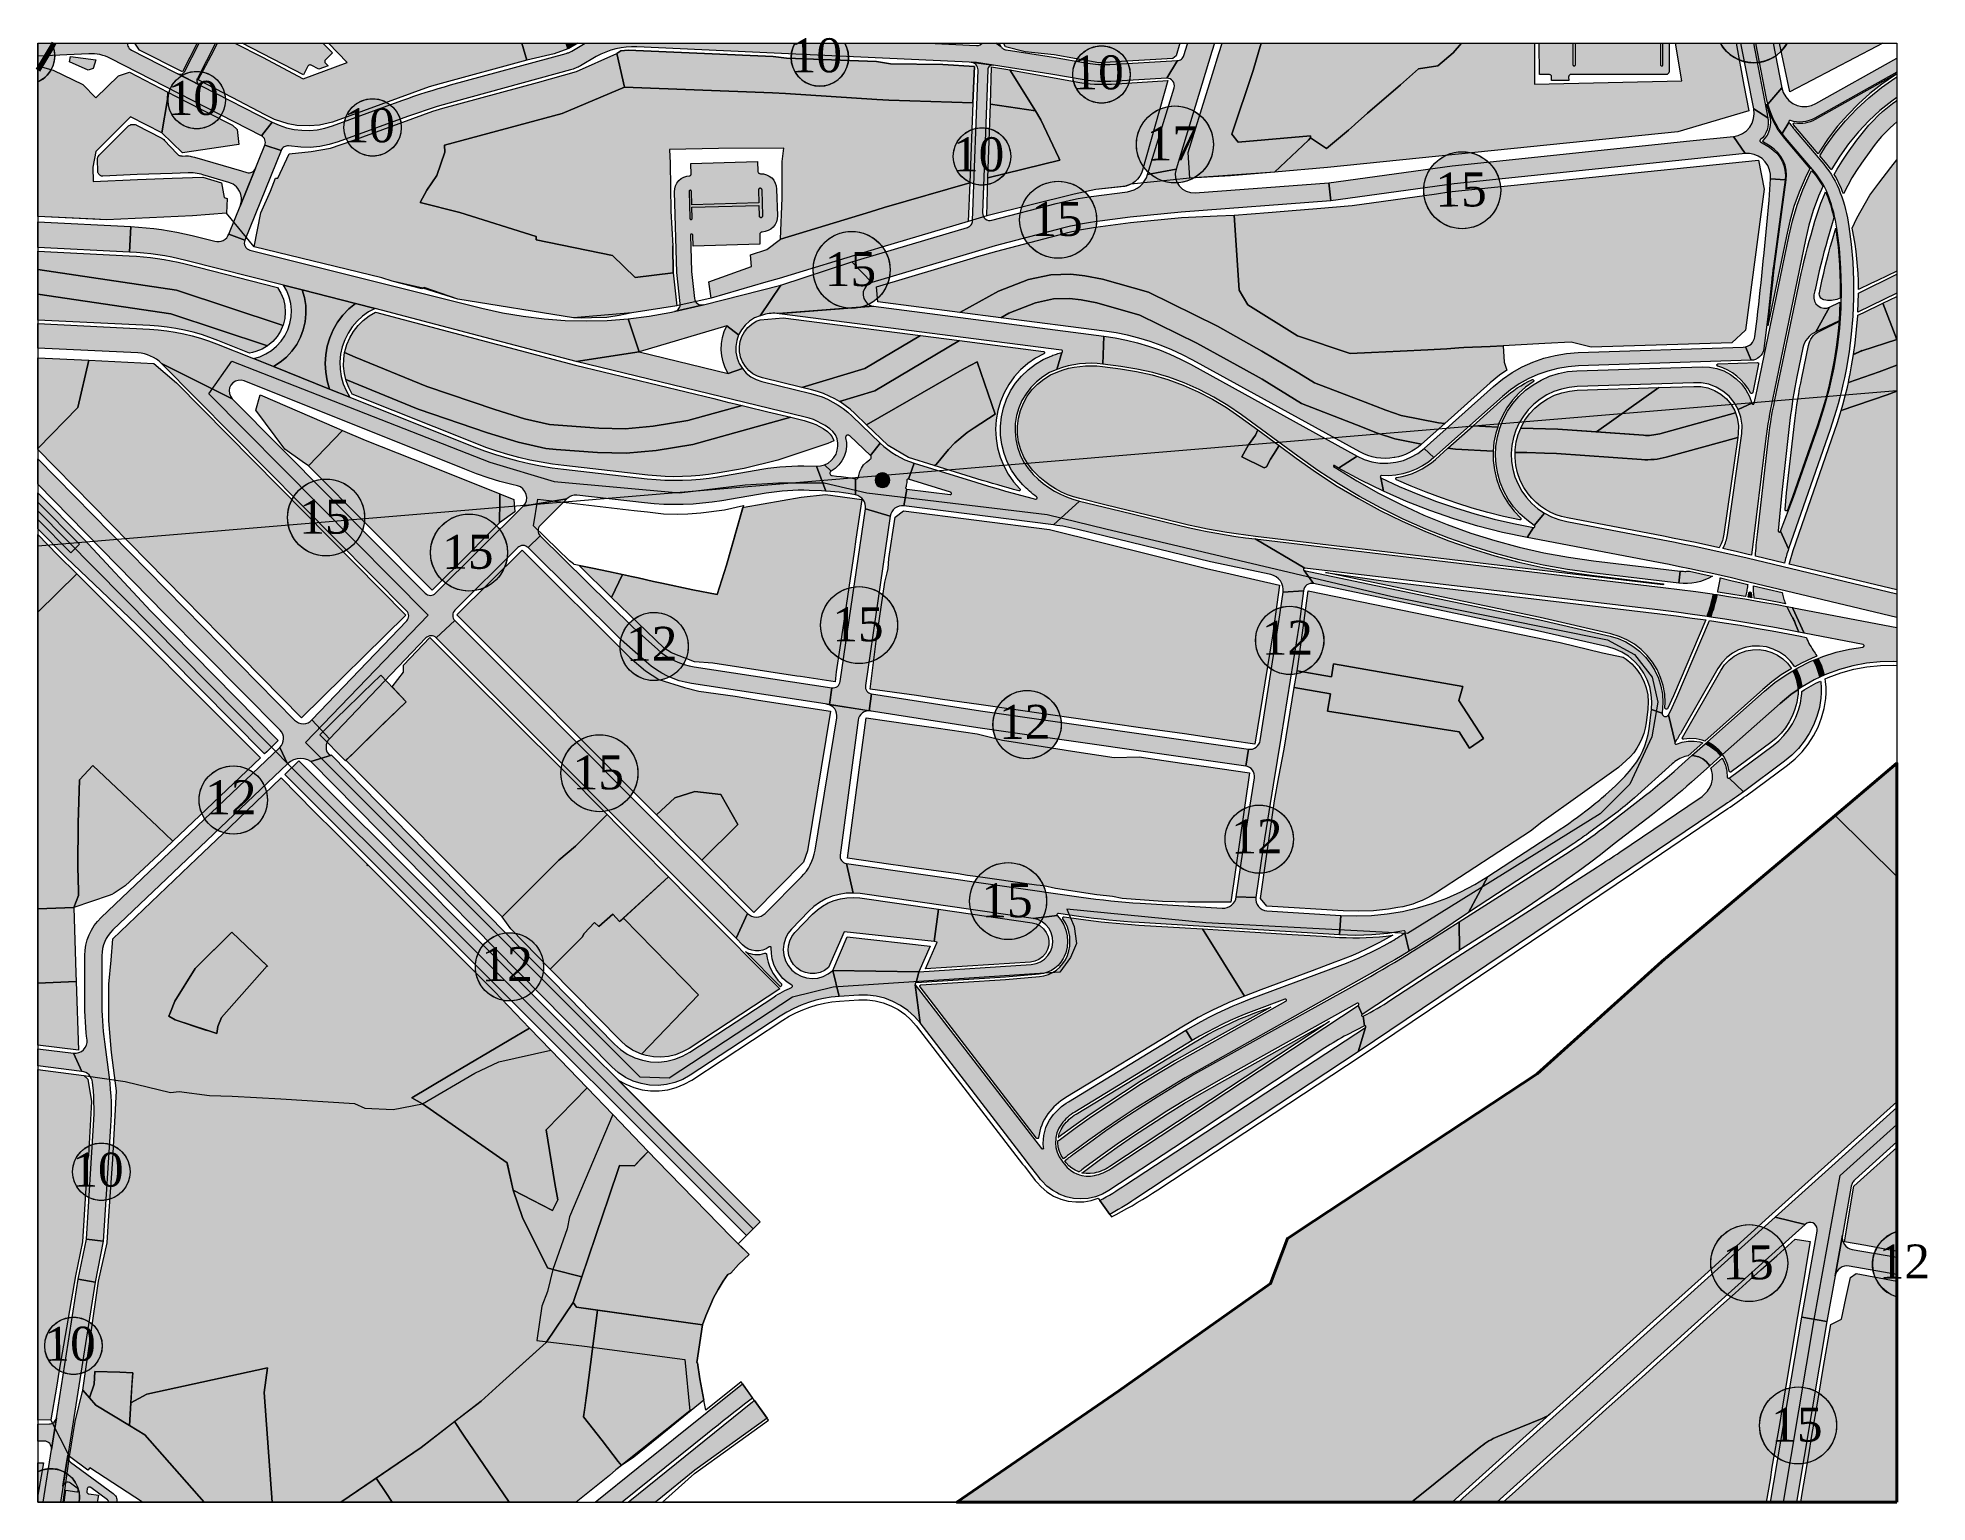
# Model space of a CAD drawing. Header units: metres. Extents: x 575893 to 576670, y 4390673 to 4391275.
import ezdxf

# ---------------------------------------------------------------- set-up
doc = ezdxf.new("R2010")
doc.units = ezdxf.units.M
for name, color, linetype, lineweight in [('HAT_HAVAI', 18, 'Continuous', 0), ('HAT_RAYLI_TOPLU_TAS', 9, 'Continuous', 0), ('PL_ANA_ISTASYON', 9, 'Continuous', 0), ('PL_ASKERI_ALAN', 54, 'Continuous', 0), ('PL_BHA', 163, 'Continuous', 0), ('PL_EGITIM', 150, 'Continuous', 0), ('PL_IBADET_ALANI', 151, 'Continuous', 0), ('PL_KHA', 163, 'Continuous', 0), ('PL_KONUT_MEV_ORTA', 33, 'Continuous', 0), ('PL_KONUT_MEV_YUKSEK', 44, 'Continuous', 0), ('PL_KONUT_TICARET', 33, 'Continuous', 0), ('PL_KULTUREL_TESIS', 151, 'Continuous', 0), ('PL_MIA', 12, 'Continuous', 0), ('PL_OTOPARK', 9, 'Continuous', 0), ('PL_PARK', 97, 'Continuous', 0), ('PL_PASIF_YESIL', 93, 'Continuous', 0), ('PL_RAYLI_TOP_TAS_IST', 9, 'Continuous', 0), ('PL_SAGLIK_ALANI', 150, 'Continuous', 0), ('PL_SU_YUZEYI', 151, 'Continuous', 0), ('PL_TEKNIK_ALTYAPI', 9, 'Continuous', 0), ('PL_TICARET_T1', 12, 'Continuous', 0), ('PL_YOL', 18, 'Continuous', 0), ('R_KIR', 2, 'Continuous', 0), ('RULO', 4, 'Continuous', 0), ('SM_ALTI', 254, 'Continuous', 0), ('SM_YOL_YAZI', 18, 'Continuous', 5), ('SNR_ALTIEYLUL_YENI', 1, 'Continuous', 40), ('SNR_DIGER_OZL_2', 1, 'Continuous', 0), ('SNR_DUZENLENECEK', 152, 'Continuous', 0), ('SNR_ILCE_YENI', 5, 'Continuous', 0), ('SNR_KARESI_YENI', 1, 'Continuous', 0), ('SNR_MANIA_PLAN', 18, 'Continuous', 0), ('SNR_OZEL_PROJE', 18, 'Continuous', 0), ('SNR_SAGLIKLASTIRMA', 152, 'Continuous', 0)]:
    doc.layers.add(name, color=color, linetype=linetype, lineweight=lineweight)
doc.styles.get("Standard").update_dxf_attribs({"font": 'times.ttf'})

msp = doc.modelspace()

# ---------------------------------------------------------------- texts
at = {"layer": 'SM_YOL_YAZI', "color": 18}
for s, p in [('10', (576202.65, 4391260.64)), ('10', (576318.45, 4391253.62)), ('10', (575946.48, 4391243.09)), ('10', (576018.77, 4391231.86)), ('17', (576348.91, 4391224.41)), ('10', (576269.32, 4391219.93)), ('15', (576467.68, 4391205.48)), ('15', (576301.54, 4391193.36)), ('15', (576216.64, 4391172.74)), ('15', (576000.56, 4391070.9)), ('15', (576059.33, 4391056.47)), ('15', (576219.7, 4391026.65)), ('12', (576396.25, 4391021.13)), ('12', (576134.96, 4391018.64)), ('12', (576288.26, 4390986.53)), ('15', (576112.94, 4390965.75)), ('12', (575961.91, 4390955.51)), ('12', (576383.72, 4390939.4)), ('15', (576280.98, 4390913.17)), ('12', (576075.48, 4390886.9)), ('10', (575907.25, 4390802.36)), ('15', (576585.68, 4390764.25)), ('12', (576649.91, 4390764.59)), ('10', (575895.8, 4390730.76)), ('15', (576605.75, 4390697.52))]:
    msp.add_text(s, height=13.971, rotation=0.2155, dxfattribs=at).set_placement(p)

# ---------------------------------------------------------------- hatches: boundary and pattern name
at = {"layer": 'PL_ANA_ISTASYON'}
for points in [[(575912.08, 4391068.52), (575939.32, 4391039.21), (575991.92, 4390985.95), (575991.02, 4390985.06), (575987.15, 4390981.24), (575986.21, 4390980.35), (575933.63, 4391033.59), (575904.65, 4391061.19), (575893.03, 4391072.95), (575893.03, 4391076.82), (575906.56, 4391063.13), (575910.12, 4391066.64), (575893.03, 4391083.94), (575893.03, 4391087.81)], [(576055.67, 4390922.22), (576062.77, 4390915.13), (576190.04, 4390787.95), (576184.38, 4390782.29), (576057.12, 4390909.47), (576050.02, 4390916.56), (575994.58, 4390971.96), (575995.51, 4390972.85), (575999.43, 4390976.63), (576000.34, 4390977.51)]]:
    msp.add_hatch(color=256, dxfattribs=at).paths.add_polyline_path(points)
at = {"layer": 'PL_ASKERI_ALAN'}
for points in [[(576147.53, 4390813.22), (576178.19, 4390781.67), (576185.51, 4390774.5), (576181.11, 4390770.39), (576178.01, 4390766.86), (576176.7, 4390766.26), (576174.84, 4390763.57), (576172.77, 4390760.13), (576170.86, 4390756.72), (576169.74, 4390754.07), (576167.75, 4390749.34), (576166.32, 4390745.63), (576114.58, 4390752.86), (576113.12, 4390754.82), (576125.48, 4390791.28), (576127.48, 4390797.29), (576132.18, 4390811.06), (576133.23, 4390811.05), (576138.3, 4390811.01), (576141.2, 4390814.13), (576144, 4390816.85)], [(576166.32, 4390745.63), (576164, 4390730.13), (576164.21, 4390729.88), (576165.22, 4390723.39), (576165.57, 4390721.17), (576166.91, 4390714.53), (576148.27, 4390699.32), (576138.1, 4390691.2), (576132.97, 4390687.66), (576131.69, 4390689.32), (576125.02, 4390697.94), (576117.45, 4390707.71), (576117.92, 4390711.3), (576118.61, 4390716.54), (576118.72, 4390717.43), (576121.12, 4390735.76), (576123.2, 4390751.66)]]:
    msp.add_hatch(color=256, dxfattribs=at).paths.add_polyline_path(points)
at = {"layer": 'PL_BHA'}
msp.add_hatch(color=256, dxfattribs=at).paths.add_polyline_path([(576231.01, 4390921.12), (576263.34, 4390916.47), (576261.51, 4390903.16), (576224.6, 4390907.26), (576218.19, 4390892.5), (576216.54, 4390891.31), (576214.68, 4390890.48), (576212.68, 4390890.04), (576210.65, 4390890.02), (576208.64, 4390890.41), (576206.76, 4390891.2), (576205.08, 4390892.35), (576203.67, 4390893.82), (576202.58, 4390895.55), (576201.87, 4390897.46), (576201.56, 4390899.47), (576201.67, 4390901.51), (576202.18, 4390903.48), (576203.09, 4390905.31), (576204.34, 4390906.91), (576211.6, 4390914.45), (576213.56, 4390916.26), (576215.72, 4390917.82), (576218.04, 4390919.12), (576220.5, 4390920.13), (576223.07, 4390920.84), (576225.7, 4390921.25), (576228.36, 4390921.34)])
at = {"layer": 'PL_EGITIM'}
for points in [[(576657.38, 4391178.96), (576649.39, 4391175.11), (576646.69, 4391173.81), (576641.58, 4391171.33), (576641.6, 4391171.9), (576641.55, 4391174.93), (576641.43, 4391177.95), (576641.23, 4391180.98), (576640.95, 4391183.99), (576640.6, 4391187), (576640.17, 4391189.99), (576639.66, 4391192.98), (576639.08, 4391195.95), (576638.96, 4391196.54), (576640.94, 4391200.65), (576646.28, 4391210.11), (576649.98, 4391215.12), (576654.88, 4391221.52), (576657.38, 4391224.67)], [(575901.27, 4391062.13), (575909.12, 4391054.48), (575893.03, 4391038.73), (575893.03, 4391070.64)]]:
    msp.add_hatch(color=256, dxfattribs=at).paths.add_polyline_path(points)
at = {"layer": 'PL_IBADET_ALANI'}
for points in [[(576110.9, 4391270.28), (576105.29, 4391268.31), (576094.09, 4391265.64), (576092.1, 4391272.62), (576110.27, 4391272.62)], [(575952.82, 4391249.27), (575973.08, 4391238.98), (575975.03, 4391237.17), (575975.73, 4391231.01), (575952.49, 4391227.63), (575944.04, 4391235.86), (575946.38, 4391249.52), (575946.56, 4391252.54)], [(576283.77, 4391128.53), (576286.66, 4391120.11), (576278.03, 4391114.49), (576275.2, 4391112.56), (576270.06, 4391108.32), (576267.48, 4391105.56), (576262.4, 4391099.34), (576261.61, 4391098.96), (576250.97, 4391102.25), (576242.59, 4391107.2), (576233.78, 4391115.68), (576274.05, 4391138.92), (576279.31, 4391141.61)], [(576104.02, 4390858.51), (576118.9, 4390842.99), (576129.44, 4390832.01), (576118.9, 4390842.99), (576102.03, 4390825.81), (576105.64, 4390803.74), (576106.8, 4390796.97), (576104.71, 4390792.6), (576104.05, 4390792.84), (576088.51, 4390800.99), (576085.94, 4390812.51), (576085.97, 4390812.14), (576051.17, 4390836.46), (576046.79, 4390838.92), (576061.82, 4390847.8), (576095.26, 4390867.54)], [(575926.83, 4390726.17), (575932.13, 4390725.89), (575931.72, 4390721.02), (575931.26, 4390713.47), (575930.7, 4390704.2), (575916.86, 4390712.53), (575914.23, 4390715.57), (575916.17, 4390721.17), (575916.54, 4390726.33)]]:
    msp.add_hatch(color=256, dxfattribs=at).paths.add_polyline_path(points)
at = {"layer": 'PL_KHA'}
for points in [[(575914.04, 4391142.26), (575909.48, 4391122.81), (575893.14, 4391106.11), (575893.03, 4391106.01), (575893.03, 4391143.3)], [(576015.87, 4391114.48), (576018.29, 4391113.44), (576004.29, 4391098.81), (576001.76, 4391100.6), (575994.58, 4391105.69), (575982.66, 4391121.8), (575984.4, 4391128.02)], [(576131.49, 4390950.99), (576151.48, 4390930.67), (576152.37, 4390929.77), (576132.24, 4390911.39), (576129.45, 4390914.41), (576123.68, 4390909.33), (576121.98, 4390911), (576117.71, 4390906.49), (576116.81, 4390905.01), (576103.73, 4390891.87), (576087.53, 4390908.41), (576084.01, 4390913.36), (576107.27, 4390936.64), (576114.12, 4390942.48), (576127.15, 4390955.5)], [(575987.38, 4390893.2), (575968.63, 4390872.01), (575967.1, 4390868.29), (575966.61, 4390865.37), (575963.3, 4390866.42), (575949.48, 4390871.06), (575946.9, 4390872.57), (575947.6, 4390874.22), (575949.44, 4390878.62), (575957.73, 4390892.12), (575972.75, 4390907.09)], [(576114.58, 4390752.86), (576123.2, 4390751.66), (576121.12, 4390735.76), (576118.72, 4390717.43), (576117.45, 4390707.71), (576125.02, 4390697.94), (576131.69, 4390689.32), (576132.97, 4390687.66), (576130.68, 4390685.9), (576128.09, 4390683.66), (576114.36, 4390672.62), (576086.79, 4390672.62), (576068.11, 4390700.24), (576064.37, 4390705.76), (576075.35, 4390714.25), (576082.93, 4390721.07), (576095.11, 4390732.02), (576102.06, 4390738.26), (576113.12, 4390754.82)], [(576068.11, 4390700.24), (576068.11, 4390700.24), (576086.79, 4390672.62), (576038.8, 4390672.62), (576036.13, 4390676.58), (576032.14, 4390682.51), (576050.7, 4390695.18), (576064.37, 4390705.76)]]:
    msp.add_hatch(color=256, dxfattribs=at).paths.add_polyline_path(points)
at = {"layer": 'PL_KONUT_MEV_ORTA'}
for points in [[(576474.9, 4391268.68), (576468.64, 4391263.34), (576460.75, 4391262.11), (576453.26, 4391255.6), (576439.79, 4391243.9), (576434.7, 4391239.36), (576434.35, 4391239.05), (576431.85, 4391236.95), (576422.93, 4391229.38), (576416.3, 4391233.74), (576416.27, 4391234.56), (576386.61, 4391231.93), (576383.91, 4391235.22), (576392.78, 4391261.41), (576394.94, 4391268.96), (576395.99, 4391272.62), (576478.4, 4391272.62)], [(576195.05, 4391252.25), (576200.51, 4391251.95), (576237.98, 4391249.48), (576242.88, 4391249.19), (576277.5, 4391248.15), (576276.17, 4391215.19), (576240.99, 4391205.04), (576235.4, 4391203.37), (576198.38, 4391192.03), (576199.01, 4391209.06), (576199.11, 4391224.04), (576199.73, 4391229.45), (576172.95, 4391229.34), (576152.76, 4391228.88), (576152.98, 4391223.3), (576153.34, 4391203.56), (576154.15, 4391189.39), (576154.27, 4391178.25), (576138.62, 4391176.36), (576129.35, 4391185.34), (576097.95, 4391191.8), (576097.91, 4391193.15), (576066.61, 4391202.97), (576050.26, 4391207.14), (576053.05, 4391212.29), (576057.08, 4391218.26), (576060.32, 4391227.89), (576060.21, 4391230.68), (576108.67, 4391243.82), (576134.26, 4391254.63)], [(576303.19, 4391244.87), (576305.47, 4391241.21), (576312.87, 4391225.48), (576313.25, 4391224.56), (576283.66, 4391217.23), (576284.67, 4391247.62)], [(576657.38, 4390775.81), (576654.57, 4390776.31), (576644.68, 4390778.17), (576635.9, 4390779.76), (576639.74, 4390802.61), (576657.38, 4390818.5)], [(576621.73, 4390779.9), (576620.36, 4390771.71), (576619.07, 4390764.07), (576617.33, 4390753.74), (576616.52, 4390748.95), (576615.01, 4390740.03), (576613.19, 4390729.21), (576611.71, 4390720.39), (576610.06, 4390710.61), (576609.06, 4390704.65), (576605.94, 4390687), (576605.3, 4390681.89), (576603.64, 4390672.62), (576495.47, 4390672.62), (576500.58, 4390677.22), (576508.01, 4390683.92), (576515.44, 4390690.61), (576522.87, 4390697.31), (576530.29, 4390703.99), (576537.72, 4390710.69), (576545.19, 4390717.43), (576552.62, 4390724.12), (576560.05, 4390730.81), (576568.22, 4390738.18), (576576.4, 4390745.54), (576586.26, 4390754.42), (576590.94, 4390758.65), (576601.47, 4390768.14), (576607.96, 4390773.98), (576615.52, 4390780.79)], [(576657.38, 4390763.6), (576657.38, 4390672.62), (576617.86, 4390672.62), (576618.46, 4390676.23), (576619.79, 4390684.1), (576621.14, 4390692.07), (576622.47, 4390700.04), (576623.8, 4390707.88), (576625.13, 4390715.78), (576627.11, 4390727.57), (576630.17, 4390745.74), (576634.61, 4390747.91), (576636.4, 4390756.36), (576638.24, 4390765.04), (576640.61, 4390766.64)]]:
    msp.add_hatch(color=256, dxfattribs=at).paths.add_polyline_path(points)
at = {"layer": 'PL_KONUT_MEV_YUKSEK'}
msp.add_hatch(color=256, dxfattribs=at).paths.add_polyline_path([(576657.38, 4391150.84), (576651.62, 4391165.76), (576657.38, 4391168.54)])
at = {"layer": 'PL_KONUT_TICARET'}
for points in [[(575952.52, 4391260.84), (575934.87, 4391269.8), (575932.87, 4391272.62), (575958.58, 4391272.62)], [(576094.09, 4391265.64), (576058.88, 4391256.06), (576053.92, 4391254.78), (576014.18, 4391240.19), (576008.88, 4391238.98), (576004.59, 4391238.66), (575999.5, 4391238.84), (575996.03, 4391239.5), (575990.37, 4391241.24), (575986.56, 4391243.19), (575972.99, 4391250.39), (575959.04, 4391257.62), (575964.26, 4391267.59), (575966.86, 4391272.62), (575974.1, 4391272.62), (575985.49, 4391266.92), (576002.14, 4391257.99), (576020.24, 4391264.72), (576012.49, 4391272.62), (576092.1, 4391272.62)], [(576134.26, 4391254.63), (576108.67, 4391243.82), (576060.21, 4391230.68), (576060.32, 4391227.89), (576057.08, 4391218.26), (576053.05, 4391212.29), (576050.26, 4391207.14), (576066.61, 4391202.97), (576097.91, 4391193.15), (576097.95, 4391191.8), (576129.35, 4391185.34), (576138.62, 4391176.36), (576154.27, 4391178.25), (576154.15, 4391189.39), (576154.27, 4391178.25), (576155.79, 4391164.62), (576137.28, 4391161.8), (576132.1, 4391160.66), (576126.96, 4391159.83), (576120.69, 4391159.68), (576116.46, 4391159.61), (576113.28, 4391159.72), (576065.76, 4391167.46), (576051.86, 4391172.23), (576050.87, 4391171.58), (576038.67, 4391174.83), (576034.44, 4391176.11), (575982.03, 4391188.87), (575984.74, 4391202.92), (575988.67, 4391211.8), (575990.82, 4391217.14), (575991.74, 4391217.1), (575996.36, 4391227.21), (576005.44, 4391228.06), (576013.39, 4391229.54), (576022.5, 4391232.59), (576055.39, 4391244.67), (576059.59, 4391245.89), (576098.54, 4391256.49), (576114.55, 4391261.03), (576131.13, 4391268.43)], [(576111.31, 4391270.43), (576110.9, 4391270.28), (576110.27, 4391272.62), (576115.13, 4391272.62)], [(576195.42, 4391267.23), (576200.83, 4391266.55), (576237.81, 4391265.19), (576243.64, 4391264.17), (576265.16, 4391263.86), (576278.11, 4391263.06), (576277.5, 4391248.15), (576242.88, 4391249.19), (576237.98, 4391249.48), (576200.51, 4391251.95), (576195.05, 4391252.25), (576134.26, 4391254.63), (576131.13, 4391268.43), (576132.75, 4391269.48), (576135.77, 4391269.84)], [(576361.08, 4391267.5), (576359.68, 4391266.4), (576329.22, 4391264.58), (576310.84, 4391267.86), (576298.92, 4391269.11), (576290.9, 4391271.14), (576290.05, 4391272.62), (576362.64, 4391272.62)], [(576394.94, 4391268.96), (576392.78, 4391261.41), (576383.91, 4391235.22), (576386.61, 4391231.93), (576416.27, 4391234.56), (576416.3, 4391233.74), (576415.49, 4391232.84), (576401.44, 4391219.67), (576366.71, 4391217.09), (576365.99, 4391227.75), (576375.97, 4391259.91), (576378.63, 4391268.43), (576379.94, 4391272.62), (576395.99, 4391272.62)], [(576594.42, 4391255.46), (576596.53, 4391244.89), (576567.35, 4391236.2), (576423.31, 4391221.49), (576401.44, 4391219.67), (576415.49, 4391232.84), (576416.3, 4391233.74), (576422.93, 4391229.38), (576431.85, 4391236.95), (576434.35, 4391239.05), (576434.7, 4391239.36), (576439.79, 4391243.9), (576453.26, 4391255.6), (576460.75, 4391262.11), (576468.64, 4391263.34), (576474.9, 4391268.68), (576478.4, 4391272.62), (576508.33, 4391272.62), (576508.45, 4391255.83), (576569.02, 4391257.18), (576566.33, 4391272.62), (576591.25, 4391272.62)], [(576649.04, 4391271.26), (576613.33, 4391252.7), (576609.17, 4391272.62), (576651.66, 4391272.62)], [(575899.37, 4391261.55), (575911.5, 4391255.66), (575916.91, 4391250.14), (575926.25, 4391259.3), (575930.78, 4391260.72), (575946.56, 4391252.54), (575946.38, 4391249.52), (575944.04, 4391235.86), (575931.18, 4391242.44), (575916.91, 4391228.07), (575915.65, 4391221.71), (575915.84, 4391215.82), (575934, 4391216.62), (575948.3, 4391217.13), (575960.87, 4391217.52), (575968.55, 4391215.25), (575969.62, 4391209.22), (575970.91, 4391208.76), (575970.64, 4391202.76), (575956.69, 4391201.66), (575921.29, 4391200.01), (575893.03, 4391201.41), (575893.03, 4391263.35)], [(576314.78, 4391257.77), (576319.9, 4391256.82), (576320.58, 4391256.69), (576322.3, 4391256.41), (576324.03, 4391256.18), (576325.76, 4391256), (576327.5, 4391255.88), (576329.24, 4391255.8), (576330.98, 4391255.77), (576332.72, 4391255.8), (576334.47, 4391255.88), (576357.67, 4391257.26), (576347.23, 4391220.47), (576346.75, 4391219.15), (576346.08, 4391217.93), (576345.23, 4391216.81), (576344.23, 4391215.83), (576343.1, 4391215.01), (576341.86, 4391214.37), (576340.54, 4391213.92), (576339.16, 4391213.67), (576327.97, 4391212.47), (576319.07, 4391210.55), (576283.21, 4391201.61), (576283.66, 4391217.23), (576313.25, 4391224.56), (576312.87, 4391225.48), (576305.47, 4391241.21), (576303.19, 4391244.87), (576292.67, 4391261.76)], [(576292.67, 4391261.76), (576303.19, 4391244.87), (576284.67, 4391247.62), (576285.18, 4391263)], [(576602.77, 4391212.59), (576595.16, 4391154.61), (576589.52, 4391149.49), (576531.69, 4391147.61), (576523.47, 4391149.69), (576512.66, 4391149.12), (576500.48, 4391148.52), (576495.49, 4391148.23), (576490.19, 4391147.93), (576479.39, 4391147.48), (576477.32, 4391147.34), (576472.33, 4391147.03), (576464.55, 4391146.54), (576453.22, 4391146.04), (576441.32, 4391145.49), (576432.56, 4391145.11), (576410.92, 4391152.29), (576390.48, 4391165.05), (576386.94, 4391171.08), (576384.92, 4391201.92), (576398.86, 4391203.08), (576408.73, 4391203.91), (576418.9, 4391204.75), (576433.47, 4391205.97), (576468.14, 4391210.76), (576473.1, 4391211.5), (576517.5, 4391216.03), (576525.46, 4391216.84), (576600.43, 4391224.5)], [(576275.58, 4391199.37), (576240.1, 4391188.83), (576235.54, 4391187.44), (576197.78, 4391175.95), (576192.42, 4391174.39), (576169.86, 4391167.86), (576168.99, 4391174.47), (576186.47, 4391180.84), (576186.01, 4391185.65), (576192.73, 4391187.89), (576198.38, 4391192.03), (576235.4, 4391203.37), (576240.99, 4391205.04), (576276.17, 4391215.19)], [(575940.81, 4391140.94), (575950.12, 4391132.98), (576044.4, 4391037.4), (576001.45, 4390995.22), (575968.25, 4391028.99), (575900.42, 4391098.01), (575899.75, 4391098.69), (575893.14, 4391105.42), (575893.03, 4391105.53), (575893.03, 4391106.01), (575893.14, 4391106.11), (575909.48, 4391122.81), (575914.04, 4391142.26)], [(576036.13, 4390676.58), (576036.13, 4390676.58), (576038.8, 4390672.62), (576017.67, 4390672.62), (576032.14, 4390682.51)]]:
    msp.add_hatch(color=256, dxfattribs=at).paths.add_polyline_path(points)
at = {"layer": 'PL_KULTUREL_TESIS'}
for points in [[(576657.38, 4391047.79), (576613.09, 4391058.38), (576613.21, 4391058.87), (576614.72, 4391063.99), (576631.77, 4391113.07), (576632.98, 4391116.66), (576634.1, 4391120.28), (576634.47, 4391121.55), (576653.45, 4391128.05), (576657.38, 4391129.54)], [(576132.24, 4390911.39), (576133.81, 4390912.82), (576164.62, 4390881.32), (576141.3, 4390856.91), (576140.28, 4390857.24), (576137.53, 4390858.58), (576134.98, 4390860.28), (576132.7, 4390862.31), (576103.73, 4390891.87), (576116.81, 4390905.01), (576117.71, 4390906.49), (576121.98, 4390911), (576123.68, 4390909.33), (576129.45, 4390914.41)]]:
    msp.add_hatch(color=256, dxfattribs=at).paths.add_polyline_path(points)
at = {"layer": 'PL_MIA'}
for points in [[(576027.64, 4391109.42), (576054.01, 4391098.96), (576082.97, 4391087.27), (576082.96, 4391084.42), (576082.9, 4391075.35), (576076.61, 4391069.09), (576070.64, 4391063.12), (576055.19, 4391047.72), (576054.54, 4391048.4), (576004.29, 4391098.81), (576018.29, 4391113.44)], [(576231.78, 4391084.98), (576229.32, 4391068.63), (576228.62, 4391063.52), (576226.43, 4391048.8), (576224.29, 4391033.95), (576222.74, 4391023.98), (576221.29, 4391014.08), (576220.84, 4391010), (576206.6, 4391012.23), (576205.07, 4391012.29), (576170.62, 4391017.69), (576163.09, 4391018.3), (576153.52, 4391021.89), (576150.55, 4391023.81), (576128.92, 4391044.65), (576133.44, 4391054.15), (576137.16, 4391053.33), (576139.83, 4391052.74), (576146.24, 4391051.35), (576149.58, 4391050.66), (576162.31, 4391047.89), (576172.41, 4391045.88), (576176.2, 4391058.03), (576182.96, 4391081.78), (576183.5, 4391081.88), (576206.87, 4391085.98), (576216.94, 4391087.09)], [(576309, 4391072.73), (576373.47, 4391056.62), (576383.27, 4391054.42), (576403.53, 4391049.78), (576400.69, 4391028.91), (576393.38, 4390984.45), (576374.45, 4390987.16), (576364.55, 4390988.57), (576347.34, 4390991.03), (576280.94, 4391000.52), (576264.07, 4391002.93), (576254.28, 4391004.33), (576235.2, 4391007.05), (576237.74, 4391026.69), (576241.26, 4391050.96), (576242.24, 4391054.84), (576242.69, 4391056.61), (576242.92, 4391060.68), (576245.48, 4391077.8), (576248.9, 4391080.39)], [(576136.39, 4391020.04), (576136.48, 4391019.97), (576142.87, 4391014.49), (576148.38, 4391010.91), (576158.96, 4391007.64), (576164.81, 4391006.19), (576179.76, 4391004.15), (576189.34, 4391002.51), (576218.91, 4390998.02), (576209.43, 4390940.46), (576207.82, 4390935.85), (576187.37, 4390915.14), (576166.04, 4390936.61), (576180.9, 4390951.37), (576173.8, 4390963.75), (576163.12, 4390964.92), (576154.97, 4390962.31), (576147.38, 4390955.3), (576065.31, 4391037.57), (576092.12, 4391064.16)], [(575984.61, 4390978.82), (575948.62, 4390944.52), (575942.19, 4390950.59), (575942.19, 4390950.59), (575915.73, 4390975.58), (575910.24, 4390969.71), (575909.63, 4390951.89), (575909.55, 4390933.92), (575909.73, 4390923.88), (575909.73, 4390923.88), (575909.76, 4390922.14), (575907.83, 4390917.23), (575893.03, 4390916.71), (575893.03, 4391038.73), (575909.12, 4391054.48)], [(576518.99, 4391026.2), (576536.36, 4391021.91), (576544.84, 4391020.11), (576546.12, 4391019.3), (576548.36, 4391017.43), (576550.34, 4391015.27), (576552.01, 4391012.87), (576553.35, 4391010.27), (576554.33, 4391007.52), (576554.93, 4391004.66), (576555.15, 4391001.74), (576554.98, 4390998.82), (576554.26, 4390993.14), (576553.88, 4390990.93), (576553.31, 4390988.77), (576552.54, 4390986.67), (576551.59, 4390984.64), (576550.47, 4390982.71), (576549.17, 4390980.88), (576547.72, 4390979.18), (576546.13, 4390977.61), (576542.98, 4390974.78), (576511.42, 4390952.35), (576506.7, 4390948.64), (576467.66, 4390923.15), (576465.88, 4390922.06), (576464.06, 4390921.06), (576462.18, 4390920.15), (576460.26, 4390919.35), (576458.3, 4390918.64), (576456.31, 4390918.04), (576454.28, 4390917.55), (576452.24, 4390917.16), (576448.35, 4390916.52), (576442.14, 4390915.9), (576435.9, 4390915.69), (576429.66, 4390915.87), (576398.31, 4390917.79), (576395.74, 4390920.95), (576401.52, 4390961.09), (576403.21, 4390970.99), (576405.41, 4390982.29), (576409.6, 4391007.63), (576424.54, 4391005.02), (576423.35, 4390997.96), (576477.42, 4390989.45), (576481.6, 4390982.76), (576487.41, 4390986.67), (576477.26, 4391002.38), (576478.93, 4391008.13), (576425.76, 4391017.41), (576424.92, 4391012.06), (576410.78, 4391014.53), (576412.57, 4391027.16), (576415.33, 4391047.51)], [(576054.76, 4391027.74), (576069.39, 4391013.07), (576108.84, 4390973.87), (576127.15, 4390955.5), (576114.12, 4390942.48), (576107.27, 4390936.64), (576084.01, 4390913.36), (576019.69, 4390977.76), (576023.18, 4390981.08), (576032.82, 4390990.6), (576044.43, 4391001.85), (576038.72, 4391007.99), (576043.46, 4391013.97), (576043.45, 4391016.87), (576054.22, 4391028.29)], [(576252.48, 4390992.46), (576262.41, 4390991.04), (576279.31, 4390988.63), (576289.65, 4390985.98), (576306.44, 4390983.37), (576318.39, 4390981.51), (576335.59, 4390978.84), (576345.9, 4390979.11), (576363.34, 4390976.62), (576373.46, 4390975.17), (576391.16, 4390972.65), (576383.48, 4390919.38), (576365.88, 4390919.4), (576355.51, 4390919.65), (576338.85, 4390920.87), (576334.92, 4390921.7), (576332.47, 4390921.99), (576328.49, 4390922.48), (576311.52, 4390925.06), (576306.61, 4390926.09), (576303.67, 4390926.44), (576298.7, 4390927.05), (576282.51, 4390929.36), (576278.55, 4390929.95), (576275.34, 4390930.42), (576271.38, 4390931.01), (576254.37, 4390933.37), (576250.41, 4390933.93), (576247.69, 4390934.31), (576243.73, 4390934.86), (576225.87, 4390937.49), (576231.04, 4390975.93), (576233.55, 4390995.16)], [(576006.63, 4390956.69), (576015.52, 4390947.96), (576028.69, 4390934.77), (576028.36, 4390934.44), (576028.36, 4390934.44), (576028.69, 4390934.77), (576028.69, 4390934.77), (576080.77, 4390882.64), (576095.26, 4390867.54), (576061.82, 4390847.8), (576046.79, 4390838.92), (576051.17, 4390836.46), (576085.97, 4390812.14), (576088.51, 4390800.99), (576092.32, 4390789.78), (576102.54, 4390768.95), (576104.74, 4390768.38), (576116.66, 4390765.26), (576113.12, 4390754.82), (576102.06, 4390738.26), (576082.93, 4390721.07), (576075.35, 4390714.25), (576050.7, 4390695.18), (576017.67, 4390672.62), (575989.35, 4390672.62), (575986.04, 4390717.69), (575987.47, 4390727.86), (575937.91, 4390717.01), (575931.26, 4390713.47), (575932.13, 4390725.89), (575926.83, 4390726.17), (575916.54, 4390726.33), (575916.17, 4390721.17), (575914.23, 4390715.57), (575911.57, 4390718.64), (575918.06, 4390763.51), (575921.52, 4390779.33), (575922.13, 4390788.39), (575922.66, 4390796.36), (575923.83, 4390813.73), (575925.37, 4390841.78), (575923.37, 4390857.63), (575922.22, 4390870.54), (575922.26, 4390885.7), (575923.14, 4390895.49), (575923.85, 4390904.33), (575955.44, 4390934.44), (575958.34, 4390937.2), (575972.04, 4390950.26), (575993.11, 4390970.54)], [(576315, 4390913.39), (576320.85, 4390912.55), (576323.95, 4390912.12), (576327.06, 4390911.72), (576330.17, 4390911.36), (576333.28, 4390911.02), (576336.4, 4390910.72), (576339.52, 4390910.45), (576342.64, 4390910.21), (576345.77, 4390910), (576371.87, 4390908.4), (576389.21, 4390880.81), (576385.95, 4390879.51), (576382.71, 4390878.14), (576379.51, 4390876.7), (576376.34, 4390875.19), (576373.21, 4390873.6), (576370.11, 4390871.95), (576367.05, 4390870.22), (576364.03, 4390868.43), (576315.76, 4390839.06), (576314.7, 4390838.38), (576313.67, 4390837.65), (576312.68, 4390836.87), (576311.73, 4390836.05), (576310.81, 4390835.18), (576309.94, 4390834.27), (576309.12, 4390833.32), (576308.34, 4390832.33), (576307.58, 4390831.25), (576306.9, 4390830.12), (576306.29, 4390828.94), (576305.77, 4390827.73), (576305.33, 4390826.49), (576304.98, 4390825.21), (576304.71, 4390823.92), (576304.53, 4390822.61), (576304.5, 4390822.48), (576304.44, 4390822.37), (576304.35, 4390822.27), (576304.23, 4390822.2), (576304.11, 4390822.17), (576303.98, 4390822.16), (576303.85, 4390822.2), (576303.73, 4390822.26), (576303.64, 4390822.36), (576255.75, 4390884.54), (576255.68, 4390884.66), (576255.65, 4390884.79), (576255.65, 4390884.92), (576255.69, 4390885.05), (576255.76, 4390885.17), (576255.86, 4390885.26), (576255.98, 4390885.32), (576256.11, 4390885.34), (576290.93, 4390887.61), (576290.95, 4390887.61), (576304.83, 4390888.78), (576306.71, 4390889.07), (576308.53, 4390889.62), (576310.25, 4390890.43), (576311.84, 4390891.46), (576313.27, 4390892.71), (576314.51, 4390894.14), (576315.54, 4390895.74), (576316.33, 4390897.47), (576316.34, 4390897.49), (576316.93, 4390899.38), (576317.28, 4390901.33), (576317.4, 4390903.3), (576317.28, 4390905.27), (576316.92, 4390907.22), (576316.34, 4390909.11), (576315.53, 4390910.92), (576314.51, 4390912.61), (576314.45, 4390912.73), (576314.43, 4390912.85), (576314.43, 4390912.98), (576314.47, 4390913.1), (576314.54, 4390913.21), (576314.63, 4390913.3), (576314.74, 4390913.36), (576314.87, 4390913.39)], [(576301.8, 4390910.94), (576303.57, 4390910.48), (576305.19, 4390909.63), (576306.58, 4390908.44), (576307.67, 4390906.97), (576308.4, 4390905.3), (576308.74, 4390903.5), (576308.67, 4390901.67), (576308.19, 4390899.91), (576307.33, 4390898.29), (576306.13, 4390896.91), (576304.65, 4390895.83), (576302.97, 4390895.12), (576301.17, 4390894.79), (576257.98, 4390891.98), (576262.77, 4390903.02), (576261.51, 4390903.16), (576263.34, 4390916.47)], [(575972.75, 4390907.09), (575958.55, 4390892.93), (575957.73, 4390892.12), (575949.44, 4390878.62), (575947.6, 4390874.22), (575946.9, 4390872.57), (575949.48, 4390871.06), (575962.14, 4390866.81), (575963.3, 4390866.42), (575966.61, 4390865.37), (575967.1, 4390868.29), (575968.63, 4390872.01), (575987.38, 4390893.2), (575987.66, 4390892.93), (575972.75, 4390907.09)], [(575909.8, 4390858.52), (575893.03, 4390860.65), (575893.03, 4390886.07), (575908.86, 4390886.72)], [(575912, 4390848.16), (575913.56, 4390846.67), (575915.11, 4390837.48), (575913.89, 4390815.21), (575912.94, 4390811.36), (575912.84, 4390801.9), (575911.35, 4390779.76), (575908.49, 4390765.67), (575901.88, 4390726.95), (575900.69, 4390719.93), (575898.39, 4390706.48), (575893.03, 4390706.35), (575893.03, 4390850.57)], [(575893.03, 4390675.47), (575893.03, 4390688.79), (575895.35, 4390688.87)]]:
    msp.add_hatch(color=256, dxfattribs=at).paths.add_polyline_path(points)
at = {"layer": 'PL_OTOPARK'}
for points in [[(575958.64, 4391258.21), (575958.49, 4391257.85), (575958.42, 4391257.46), (575958.43, 4391257.07), (575958.51, 4391256.69), (575958.66, 4391256.32), (575958.89, 4391256), (575959.17, 4391255.73), (575959.5, 4391255.52), (575950.6, 4391260.08), (575950.97, 4391259.94), (575951.35, 4391259.87), (575951.74, 4391259.87), (575952.12, 4391259.95), (575952.48, 4391260.11), (575952.81, 4391260.33), (575953.08, 4391260.61), (575953.29, 4391260.94), (575959.33, 4391272.62), (575966.09, 4391272.62)], [(576014.15, 4391268.69), (576011.32, 4391265.87), (576011.19, 4391265.72), (576011.1, 4391265.55), (576011.04, 4391265.36), (576011.02, 4391265.16), (576011.04, 4391264.97), (576011.1, 4391264.78), (576011.19, 4391264.61), (576011.32, 4391264.46), (576012.38, 4391263.39), (576008.57, 4391261.98), (576005.42, 4391263.6), (576005.24, 4391263.68), (576005.05, 4391263.71), (576004.85, 4391263.71), (576004.66, 4391263.67), (576004.48, 4391263.59), (576004.32, 4391263.48), (576004.18, 4391263.34), (576004.07, 4391263.18), (576002.24, 4391259.62), (575977.1, 4391272.62), (576010.23, 4391272.62)], [(576563.7, 4391260.83), (576563.68, 4391260.64), (576563.63, 4391260.45), (576563.53, 4391260.28), (576563.41, 4391260.13), (576563.26, 4391260), (576563.09, 4391259.91), (576562.9, 4391259.85), (576562.7, 4391259.83), (576523.43, 4391259.8), (576523.23, 4391259.78), (576523.04, 4391259.73), (576522.87, 4391259.63), (576522.72, 4391259.51), (576522.59, 4391259.35), (576522.5, 4391259.18), (576522.45, 4391258.99), (576522.43, 4391258.8), (576522.44, 4391257.3), (576515.44, 4391257.3), (576515.43, 4391258.8), (576515.41, 4391259), (576515.35, 4391259.18), (576515.26, 4391259.35), (576515.13, 4391259.5), (576514.98, 4391259.63), (576514.81, 4391259.72), (576514.62, 4391259.78), (576514.43, 4391259.79), (576510.42, 4391259.79), (576510.33, 4391272.62), (576524.19, 4391272.62), (576524.2, 4391263.8), (576524.21, 4391263.71), (576524.24, 4391263.61), (576524.28, 4391263.52), (576524.35, 4391263.45), (576524.42, 4391263.39), (576524.51, 4391263.34), (576524.6, 4391263.31), (576524.7, 4391263.3), (576524.8, 4391263.31), (576524.89, 4391263.34), (576524.98, 4391263.39), (576525.05, 4391263.45), (576525.12, 4391263.53), (576525.16, 4391263.61), (576525.19, 4391263.71), (576525.2, 4391263.8), (576525.19, 4391272.62), (576560.19, 4391272.62), (576560.2, 4391263.83), (576560.21, 4391263.73), (576560.24, 4391263.64), (576560.28, 4391263.55), (576560.35, 4391263.48), (576560.42, 4391263.42), (576560.51, 4391263.37), (576560.6, 4391263.34), (576560.7, 4391263.33), (576560.8, 4391263.34), (576560.89, 4391263.37), (576560.98, 4391263.42), (576561.05, 4391263.48), (576561.12, 4391263.55), (576561.16, 4391263.64), (576561.19, 4391263.73), (576561.2, 4391263.83), (576561.19, 4391272.62), (576563.69, 4391272.62)], [(575932.6, 4391239.25), (575933.06, 4391239.18), (575933.51, 4391239.03), (575933.68, 4391238.91), (575943.7, 4391233.79), (575944.08, 4391233.59), (575944.47, 4391233.31), (575944.81, 4391233.04), (575945.12, 4391232.7), (575950.17, 4391227.26), (575950.46, 4391226.98), (575950.65, 4391226.83), (575950.91, 4391226.68), (575951.16, 4391226.54), (575951.41, 4391226.44), (575951.68, 4391226.36), (575951.96, 4391226.29), (575952.2, 4391226.28), (575952.56, 4391226.27), (575953.73, 4391226.3), (575954.12, 4391226.32), (575954.62, 4391226.29), (575955.03, 4391226.29), (575955.62, 4391226.23), (575956.16, 4391226.13), (575956.74, 4391226), (575957.45, 4391225.83), (575976.79, 4391220.12), (575978.93, 4391219.49), (575979.47, 4391219.38), (575980.02, 4391219.38), (575980.56, 4391219.47), (575981.08, 4391219.67), (575981.55, 4391219.95), (575981.97, 4391220.32), (575982.3, 4391220.76), (575982.56, 4391221.25), (575976.29, 4391205.71), (575976.85, 4391207.69), (575976.82, 4391209.08), (575976.7, 4391209.73), (575976.54, 4391210.44), (575976.3, 4391211.21), (575975.99, 4391211.8), (575975.71, 4391212.29), (575975.28, 4391212.94), (575974.72, 4391213.62), (575974.11, 4391214.14), (575973.34, 4391214.66), (575972.72, 4391214.97), (575971.61, 4391215.39), (575960.91, 4391218.55), (575960.14, 4391218.8), (575959.34, 4391218.98), (575958.57, 4391219.1), (575957.8, 4391219.2), (575956.93, 4391219.32), (575956.29, 4391219.35), (575955.58, 4391219.32), (575954.82, 4391219.33), (575948.24, 4391219.13), (575933.92, 4391218.62), (575919.77, 4391218), (575919.52, 4391217.99), (575919.25, 4391218.02), (575918.94, 4391218.12), (575918.75, 4391218.22), (575918.53, 4391218.35), (575918.34, 4391218.51), (575918.23, 4391218.62), (575918.07, 4391218.8), (575917.94, 4391219.04), (575917.85, 4391219.22), (575917.77, 4391219.45), (575917.71, 4391219.9), (575917.55, 4391224.85), (575917.54, 4391225.08), (575917.59, 4391225.36), (575917.66, 4391225.64), (575917.78, 4391225.95), (575917.97, 4391226.26), (575918.22, 4391226.55), (575929.9, 4391238.31), (575930.14, 4391238.55), (575930.34, 4391238.66), (575930.62, 4391238.87), (575930.96, 4391239), (575931.32, 4391239.17), (575931.66, 4391239.23), (575932.07, 4391239.28)], [(576189.09, 4391219.98), (576189.12, 4391219.78), (576189.18, 4391219.59), (576189.28, 4391219.42), (576189.41, 4391219.28), (576189.56, 4391219.16), (576189.74, 4391219.07), (576189.92, 4391219.02), (576190.12, 4391219), (576191.39, 4391218.92), (576192.62, 4391218.58), (576193.76, 4391218.01), (576194.77, 4391217.23), (576195.61, 4391216.27), (576196.24, 4391215.16), (576196.64, 4391213.96), (576196.8, 4391212.69), (576197.12, 4391201.7), (576197.03, 4391200.43), (576196.69, 4391199.2), (576196.13, 4391198.06), (576195.35, 4391197.05), (576194.38, 4391196.21), (576193.28, 4391195.58), (576192.07, 4391195.17), (576190.81, 4391195.01), (576190.61, 4391194.99), (576190.43, 4391194.93), (576190.26, 4391194.83), (576190.11, 4391194.7), (576189.99, 4391194.55), (576189.9, 4391194.37), (576189.85, 4391194.18), (576189.84, 4391193.99), (576189.95, 4391189.99), (576162.46, 4391189.2), (576162.33, 4391193.7), (576162.32, 4391193.8), (576162.29, 4391193.89), (576162.24, 4391193.97), (576162.18, 4391194.05), (576162.1, 4391194.11), (576162.01, 4391194.15), (576161.92, 4391194.18), (576161.82, 4391194.18), (576161.72, 4391194.17), (576161.63, 4391194.14), (576161.54, 4391194.09), (576161.47, 4391194.03), (576161.41, 4391193.95), (576161.37, 4391193.86), (576161.34, 4391193.77), (576161.33, 4391193.67), (576161.76, 4391178.78), (576162.99, 4391167.7), (576163.13, 4391167.08), (576163.4, 4391166.5), (576163.78, 4391165.99), (576164.27, 4391165.57), (576164.83, 4391165.27), (576165.44, 4391165.09), (576166.08, 4391165.04), (576166.71, 4391165.13), (576154.87, 4391162.32), (576155.39, 4391162.49), (576155.87, 4391162.75), (576156.3, 4391163.09), (576156.66, 4391163.51), (576156.93, 4391163.98), (576157.12, 4391164.49), (576157.2, 4391165.03), (576157.19, 4391165.58), (576155.77, 4391178.36), (576154.82, 4391211.49), (576154.91, 4391212.76), (576155.24, 4391213.99), (576155.81, 4391215.13), (576156.59, 4391216.14), (576157.55, 4391216.98), (576158.66, 4391217.61), (576159.87, 4391218.01), (576161.13, 4391218.18), (576161.23, 4391218.19), (576161.32, 4391218.22), (576161.41, 4391218.27), (576161.48, 4391218.33), (576161.54, 4391218.41), (576161.59, 4391218.5), (576161.61, 4391218.59), (576161.62, 4391218.69), (576161.49, 4391223.19), (576188.98, 4391223.97)], [(576190.04, 4391213), (576189.9, 4391212.98), (576189.76, 4391212.93), (576189.63, 4391212.86), (576189.52, 4391212.76), (576189.43, 4391212.65), (576189.36, 4391212.52), (576189.32, 4391212.37), (576189.31, 4391212.23), (576189.46, 4391206.98), (576161.98, 4391206.19), (576161.82, 4391211.69), (576161.81, 4391211.79), (576161.77, 4391211.88), (576161.73, 4391211.97), (576161.66, 4391212.04), (576161.58, 4391212.1), (576161.5, 4391212.14), (576161.4, 4391212.17), (576161.3, 4391212.18), (576161.21, 4391212.17), (576161.11, 4391212.13), (576161.03, 4391212.09), (576160.95, 4391212.02), (576160.89, 4391211.94), (576160.85, 4391211.86), (576160.83, 4391211.76), (576160.82, 4391211.66), (576161.13, 4391200.67), (576161.15, 4391200.57), (576161.18, 4391200.48), (576161.22, 4391200.39), (576161.29, 4391200.32), (576161.37, 4391200.26), (576161.45, 4391200.22), (576161.55, 4391200.19), (576161.65, 4391200.18), (576161.74, 4391200.19), (576161.84, 4391200.23), (576161.92, 4391200.27), (576162, 4391200.34), (576162.06, 4391200.42), (576162.1, 4391200.5), (576162.13, 4391200.6), (576162.13, 4391200.7), (576162, 4391205.19), (576189.49, 4391205.98), (576189.61, 4391201.73), (576189.63, 4391201.59), (576189.68, 4391201.45), (576189.75, 4391201.32), (576189.85, 4391201.21), (576189.97, 4391201.12), (576190.1, 4391201.05), (576190.24, 4391201.01), (576190.39, 4391201), (576190.53, 4391201.02), (576190.67, 4391201.07), (576190.8, 4391201.14), (576190.91, 4391201.24), (576191, 4391201.36), (576191.06, 4391201.49), (576191.1, 4391201.63), (576191.11, 4391201.78), (576190.81, 4391212.27), (576190.79, 4391212.42), (576190.75, 4391212.56), (576190.67, 4391212.68), (576190.58, 4391212.79), (576190.46, 4391212.88), (576190.33, 4391212.95), (576190.19, 4391212.99)], [(575908.74, 4390890.17), (575908.86, 4390886.72), (575893.03, 4390886.07), (575893.03, 4390916.71), (575907.83, 4390917.23)], [(576259.86, 4390901.33), (576255.29, 4390890.8), (576219.86, 4390891.32), (576225.85, 4390905.11)], [(575905.34, 4390691.6), (575905.36, 4390691.19), (575905.43, 4390690.79), (575905.56, 4390690.4), (575905.74, 4390690.04), (575905.97, 4390689.7), (575906.24, 4390689.39), (575906.55, 4390689.13), (575923.98, 4390676.25), (575924.35, 4390675.94), (575924.69, 4390675.59), (575924.97, 4390675.2), (575925.21, 4390674.77), (575925.39, 4390674.32), (575925.52, 4390673.85), (575925.59, 4390673.37), (575925.6, 4390672.88), (575925.59, 4390672.62), (575922.09, 4390672.62), (575922.09, 4390672.75), (575922.09, 4390672.88), (575922.07, 4390673), (575922.04, 4390673.11), (575922, 4390673.23), (575921.94, 4390673.33), (575921.87, 4390673.43), (575921.78, 4390673.52), (575921.69, 4390673.6), (575914.87, 4390678.63), (575914.64, 4390678.76), (575914.4, 4390678.82), (575914.14, 4390678.82), (575913.89, 4390678.76), (575913.67, 4390678.63), (575913.49, 4390678.45), (575913.36, 4390678.23), (575913.29, 4390677.99), (575913.17, 4390677.23), (575913.15, 4390677.03), (575913.18, 4390676.84), (575913.25, 4390676.65), (575913.35, 4390676.48), (575913.48, 4390676.33), (575913.63, 4390676.22), (575913.81, 4390676.13), (575914, 4390676.08), (575917.95, 4390675.46), (575917.5, 4390672.62), (575903.84, 4390672.62), (575904.61, 4390677.56), (575909.06, 4390676.86), (575909.16, 4390676.85), (575909.25, 4390676.87), (575909.35, 4390676.9), (575909.43, 4390676.95), (575909.5, 4390677.01), (575909.56, 4390677.09), (575909.61, 4390677.18), (575909.63, 4390677.28), (575909.66, 4390677.46), (575909.67, 4390677.6), (575909.67, 4390677.73), (575909.64, 4390677.87), (575909.6, 4390678), (575909.54, 4390678.12), (575909.46, 4390678.23), (575909.37, 4390678.33), (575909.27, 4390678.42), (575906.51, 4390680.46), (575906.07, 4390680.71), (575905.57, 4390680.83), (575905.06, 4390680.83), (575904.56, 4390680.7), (575904.12, 4390680.45), (575903.75, 4390680.09), (575903.49, 4390679.65), (575903.35, 4390679.16), (575905.37, 4390692.01)]]:
    msp.add_hatch(color=256, dxfattribs=at).paths.add_polyline_path(points)
at = {"layer": 'PL_PARK'}
for points in [[(575916.84, 4391265.89), (575915.81, 4391262.25), (575913.69, 4391261.59), (575906.07, 4391265.03), (575906.48, 4391267.17)], [(576386.94, 4391171.08), (576390.48, 4391165.05), (576410.92, 4391152.29), (576432.56, 4391145.11), (576441.32, 4391145.49), (576453.22, 4391146.04), (576464.55, 4391146.54), (576472.33, 4391147.03), (576477.32, 4391147.34), (576479.39, 4391147.48), (576490.19, 4391147.93), (576495.49, 4391148.23), (576495.88, 4391141.5), (576497.02, 4391138.17), (576494.01, 4391136.12), (576490.17, 4391132.97), (576471.49, 4391116.29), (576468.95, 4391116.57), (576453.57, 4391119.57), (576447.27, 4391121.74), (576438.75, 4391125), (576417.88, 4391132.99), (576411.49, 4391136.93), (576396.29, 4391146.01), (576378.01, 4391156.33), (576349.71, 4391170.22), (576330.75, 4391175.58), (576323.53, 4391176.94), (576317.76, 4391177.71), (576309.48, 4391177.44), (576300.38, 4391175.54), (576288.05, 4391170.64), (576272.06, 4391161.93), (576238.42, 4391166.28), (576237.92, 4391172.49), (576277.73, 4391184.36), (576279.02, 4391184.74), (576287.27, 4391187.19), (576314.95, 4391194.41), (576316.54, 4391194.81), (576318.14, 4391195.19), (576319.75, 4391195.54), (576321.36, 4391195.88), (576322.98, 4391196.18), (576324.6, 4391196.46), (576326.23, 4391196.72), (576327.86, 4391196.95), (576342.35, 4391198.9), (576363.31, 4391200.95), (576377.93, 4391201.61), (576384.92, 4391201.92)], [(575930.67, 4391185.28), (575933.56, 4391185.1), (575936.45, 4391184.85), (575939.33, 4391184.53), (575942.2, 4391184.14), (575945.06, 4391183.68), (575947.91, 4391183.15), (575950.74, 4391182.56), (575953.56, 4391181.89), (575991.65, 4391172.23), (575993.02, 4391169.91), (575994.02, 4391167.4), (575994.62, 4391164.77), (575994.8, 4391162.07), (575994.55, 4391159.38), (575993.89, 4391156.76), (575993.82, 4391156.6), (575993.55, 4391156.72), (575950.1, 4391171.11), (575893.03, 4391179.59), (575893.03, 4391187.15)], [(575947.77, 4391161.35), (575987.48, 4391148.2), (575985.22, 4391146.84), (575982.71, 4391145.83), (575981.27, 4391145.5), (575980.08, 4391145.23), (575967.1, 4391150.43), (575963.73, 4391151.69), (575960.31, 4391152.82), (575956.85, 4391153.8), (575953.35, 4391154.65), (575949.82, 4391155.34), (575946.27, 4391155.89), (575942.69, 4391156.29), (575939.1, 4391156.54), (575893.03, 4391158.82), (575893.03, 4391169.48)], [(576321.94, 4391167.07), (576328.45, 4391165.83), (576346.12, 4391160.84), (576369.62, 4391149.31), (576388.76, 4391138.78), (576396.41, 4391134.47), (576412.64, 4391124.47), (576435.18, 4391115.65), (576443.85, 4391112.34), (576450.97, 4391109.89), (576461.94, 4391107.75), (576461.65, 4391107.5), (576460.5, 4391106.54), (576459.28, 4391105.65), (576458, 4391104.86), (576456.67, 4391104.15), (576455.3, 4391103.53), (576453.89, 4391103.01), (576452.44, 4391102.59), (576450.97, 4391102.27), (576450.72, 4391102.22), (576448.9, 4391101.99), (576447.08, 4391101.91), (576445.25, 4391101.98), (576443.44, 4391102.2), (576441.65, 4391102.57), (576439.89, 4391103.08), (576438.19, 4391103.75), (576436.55, 4391104.55), (576367.93, 4391142.35), (576363.67, 4391144.57), (576359.31, 4391146.58), (576354.86, 4391148.39), (576350.33, 4391149.99), (576345.73, 4391151.38), (576341.07, 4391152.55), (576336.37, 4391153.49), (576331.62, 4391154.22), (576288.95, 4391159.74), (576292.31, 4391161.57), (576303.27, 4391165.93), (576310.67, 4391167.48), (576317.26, 4391167.69)], [(576657.38, 4391150.84), (576657.38, 4391150.74), (576643.01, 4391146.17), (576643, 4391146.17), (576643, 4391146.26), (576639.5, 4391144.65), (576640.22, 4391149.26), (576641.27, 4391160.56), (576641.28, 4391160.75), (576643.49, 4391161.83), (576651.62, 4391165.76)], [(576114.06, 4391140.27), (576170.96, 4391126.48), (576177.2, 4391124.96), (576178.01, 4391124.77), (576182.62, 4391123.65), (576160.26, 4391117.46), (576146.01, 4391115.14), (576134.58, 4391114.03), (576123.64, 4391114.33), (576106.99, 4391115.55), (576103.44, 4391115.86), (576093.12, 4391118.23), (576080.99, 4391121.96), (576052.92, 4391131.5), (576023.53, 4391143.6), (576019.2, 4391145.5), (576019.25, 4391145.83), (576020.08, 4391148.75), (576021.28, 4391151.54), (576022.82, 4391154.15), (576024.69, 4391156.54), (576026.85, 4391158.67), (576029.27, 4391160.51), (576031.9, 4391162.02)], [(576255.9, 4391152.42), (576233.12, 4391138.88), (576207.21, 4391131.07), (576191.05, 4391134.98), (576188.99, 4391135.68), (576188.67, 4391135.85), (576187.08, 4391136.72), (576185.38, 4391138.08), (576183.94, 4391139.71), (576182.8, 4391141.56), (576182.01, 4391143.59), (576181.83, 4391144.44), (576181.57, 4391145.72), (576181.52, 4391147.9), (576181.84, 4391150.05), (576182.53, 4391152.11), (576183.56, 4391154.02), (576184.92, 4391155.73), (576186.54, 4391157.17), (576188.4, 4391158.31), (576189.99, 4391158.94), (576199.54, 4391159.71)], [(576306.5, 4391145.88), (576306.64, 4391145.84), (576306.76, 4391145.76), (576306.85, 4391145.66), (576306.91, 4391145.53), (576306.94, 4391145.39), (576306.92, 4391145.24), (576306.86, 4391145.11), (576306.77, 4391145.01), (576306.65, 4391144.93), (576303.23, 4391143.08), (576300.05, 4391140.87), (576297.13, 4391138.31), (576294.52, 4391135.44), (576292.25, 4391132.29), (576290.34, 4391128.91), (576288.83, 4391125.33), (576287.73, 4391121.61), (576287.05, 4391117.79), (576286.81, 4391113.92), (576287, 4391110.04), (576287.63, 4391106.21), (576288.68, 4391102.48), (576290.15, 4391098.88), (576292.01, 4391095.48), (576294.24, 4391092.3), (576296.82, 4391089.4), (576296.9, 4391089.28), (576296.95, 4391089.15), (576296.96, 4391089), (576296.93, 4391088.86), (576296.85, 4391088.73), (576296.75, 4391088.64), (576296.62, 4391088.57), (576296.48, 4391088.55), (576296.33, 4391088.56), (576294.17, 4391089.15), (576292.02, 4391089.75), (576289.87, 4391090.36), (576287.72, 4391090.97), (576285.57, 4391091.6), (576283.43, 4391092.24), (576281.29, 4391092.88), (576279.15, 4391093.54), (576261.61, 4391098.96), (576262.4, 4391099.34), (576267.48, 4391105.56), (576270.06, 4391108.32), (576275.2, 4391112.56), (576278.03, 4391114.49), (576286.66, 4391120.11), (576283.77, 4391128.53), (576279.31, 4391141.61), (576274.05, 4391138.92), (576233.78, 4391115.68), (576228.9, 4391120.38), (576227, 4391122.09), (576225, 4391123.67), (576222.89, 4391125.11), (576222.63, 4391125.27), (576237.18, 4391129.66), (576271.98, 4391150.34)], [(576657.38, 4391140.24), (576650.05, 4391137.46), (576637.43, 4391133.13), (576637.64, 4391134.21), (576638.13, 4391136.73), (576638.77, 4391140.03), (576639.5, 4391144.65), (576643.01, 4391146.17), (576657.38, 4391150.74)], [(576049.4, 4391122.13), (576077.92, 4391112.44), (576090.53, 4391108.57), (576101.88, 4391105.95), (576106.2, 4391105.58), (576123.13, 4391104.34), (576134.93, 4391104.02), (576147.3, 4391105.22), (576162.41, 4391107.68), (576202.6, 4391118.81), (576208.11, 4391117.47), (576209.76, 4391117.01), (576211.36, 4391116.45), (576212.92, 4391115.79), (576214.44, 4391115.02), (576215.9, 4391114.15), (576217.7, 4391112.92), (576218.84, 4391111.93), (576219.68, 4391110.78), (576220.25, 4391109.48), (576220.31, 4391109.14), (576217.83, 4391108.07), (576197.24, 4391101.17), (576183.52, 4391097.73), (576172.37, 4391095.83), (576168.82, 4391095.29), (576165.26, 4391094.88), (576161.69, 4391094.59), (576158.12, 4391094.42), (576154.53, 4391094.39), (576150.95, 4391094.47), (576147.38, 4391094.69), (576143.81, 4391095.03), (576109.34, 4391098.92), (576104.67, 4391099.53), (576100.01, 4391100.3), (576095.39, 4391101.22), (576090.79, 4391102.29), (576086.24, 4391103.52), (576081.73, 4391104.9), (576077.27, 4391106.43), (576072.86, 4391108.11), (576022.32, 4391128.33), (576020.87, 4391131), (576019.78, 4391133.83), (576019.65, 4391134.38)], [(576328.48, 4391139.94), (576330.81, 4391139.71), (576338.13, 4391138.76), (576344.74, 4391137.69), (576351.26, 4391136.21), (576357.68, 4391134.31), (576363.97, 4391132.01), (576370.1, 4391129.32), (576376.05, 4391126.25), (576381.79, 4391122.81), (576387.3, 4391119.01), (576394.64, 4391113.59), (576393.67, 4391111.46), (576390.85, 4391107.49), (576388.09, 4391102.62), (576397.28, 4391098.08), (576398.16, 4391098.49), (576399.9, 4391101.57), (576401.13, 4391103.49), (576403.35, 4391107.17), (576410.42, 4391101.95), (576418.72, 4391096.09), (576427.24, 4391090.55), (576435.98, 4391085.36), (576444.91, 4391080.53), (576454.03, 4391076.05), (576463.33, 4391071.94), (576472.77, 4391068.2), (576482.36, 4391064.83), (576492.08, 4391061.86), (576501.9, 4391059.27), (576511.82, 4391057.07), (576521.83, 4391055.27), (576531.89, 4391053.87), (576561.18, 4391050.39), (576561.23, 4391050.38), (576561.27, 4391050.36), (576561.31, 4391050.33), (576561.35, 4391050.3), (576561.37, 4391050.26), (576561.39, 4391050.21), (576561.4, 4391050.16), (576561.4, 4391050.11), (576561.39, 4391050.06), (576561.37, 4391050.02), (576561.34, 4391049.98), (576561.3, 4391049.95), (576561.26, 4391049.92), (576561.22, 4391049.9), (576561.17, 4391049.89), (576561.12, 4391049.89), (576393.72, 4391069.81), (576389.74, 4391070.29), (576385.79, 4391070.82), (576381.84, 4391071.43), (576377.9, 4391072.09), (576373.98, 4391072.82), (576370.06, 4391073.61), (576366.16, 4391074.47), (576362.27, 4391075.38), (576332.35, 4391082.7), (576321.52, 4391085.35), (576318.9, 4391086.08), (576316.36, 4391086.99), (576313.89, 4391088.08), (576311.5, 4391089.34), (576309.21, 4391090.76), (576307.02, 4391092.34), (576304.95, 4391094.07), (576304.31, 4391094.69), (576302.01, 4391097.02), (576300.04, 4391099.63), (576298.41, 4391102.47), (576297.17, 4391105.49), (576296.31, 4391108.65), (576295.87, 4391111.89), (576295.85, 4391115.16), (576296.25, 4391118.4), (576297.05, 4391121.57), (576298.26, 4391124.61), (576299.85, 4391127.47), (576301.79, 4391130.1), (576304.05, 4391132.46), (576306.59, 4391134.52), (576309.37, 4391136.23), (576312.36, 4391137.57), (576314.58, 4391138.33), (576316.84, 4391138.95), (576319.13, 4391139.43), (576321.45, 4391139.77), (576323.79, 4391139.97), (576326.13, 4391140.02)], [(576121.12, 4391056.79), (576127.64, 4391055.42), (576133.44, 4391054.15), (576128.92, 4391044.65), (576115.55, 4391057.88)], [(576478.93, 4391008.13), (576477.26, 4391002.38), (576487.41, 4390986.67), (576481.6, 4390982.76), (576477.42, 4390989.45), (576423.35, 4390997.96), (576424.54, 4391005.02), (576409.6, 4391007.63), (576410.78, 4391014.53), (576424.92, 4391012.06), (576425.76, 4391017.41)], [(575942.19, 4390950.59), (575948.62, 4390944.52), (575948.62, 4390944.52), (575942.69, 4390938.91), (575928.96, 4390926.09), (575924.39, 4390923.08), (575923.43, 4390922.53), (575922.4, 4390922.09), (575907.83, 4390917.23), (575909.76, 4390922.14), (575909.73, 4390923.88), (575909.55, 4390933.92), (575909.63, 4390951.89), (575910.24, 4390969.71), (575915.73, 4390975.58)], [(576657.38, 4390930.02), (576631.96, 4390955.08), (576637.33, 4390959.62), (576657.38, 4390976.52)], [(576173.8, 4390963.75), (576180.9, 4390951.37), (576166.04, 4390936.61), (576157.87, 4390944.71), (576152.3, 4390950.32), (576147.38, 4390955.3), (576154.97, 4390962.31), (576163.12, 4390964.92)], [(576161.12, 4390920.87), (576165.57, 4390916.41), (576198.08, 4390883.78), (576160.79, 4390859.28), (576158.12, 4390857.79), (576155.27, 4390856.67), (576152.3, 4390855.95), (576149.26, 4390855.65), (576146.2, 4390855.76), (576143.19, 4390856.3), (576141.3, 4390856.91), (576164.62, 4390881.32), (576133.81, 4390912.82), (576152.37, 4390929.77)], [(576380.47, 4390907.87), (576408.82, 4390906.13), (576421.14, 4390905.37), (576428.15, 4390904.94), (576430.91, 4390904.81), (576433.67, 4390904.74), (576436.43, 4390904.75), (576439.18, 4390904.83), (576441.94, 4390904.97), (576444.69, 4390905.19), (576447.43, 4390905.47), (576450.17, 4390905.83), (576447.47, 4390904.3), (576444.73, 4390902.83), (576441.97, 4390901.41), (576439.18, 4390900.05), (576436.36, 4390898.76), (576433.51, 4390897.52), (576430.64, 4390896.34), (576427.74, 4390895.22), (576426.34, 4390894.7), (576417.03, 4390891.21), (576395.9, 4390883.32), (576389.21, 4390880.81), (576371.87, 4390908.4)], [(576129.44, 4390832.01), (576144, 4390816.85), (576138.3, 4390811.01), (576132.18, 4390811.06), (576127.48, 4390797.29), (576125.48, 4390791.28), (576116.66, 4390765.26), (576104.74, 4390768.38), (576102.54, 4390768.95), (576092.32, 4390789.78), (576088.51, 4390800.99), (576104.71, 4390792.6), (576106.8, 4390796.97), (576105.64, 4390803.74), (576102.03, 4390825.81), (576118.9, 4390842.99)], [(575914.23, 4390715.57), (575916.86, 4390712.53), (575930.7, 4390704.2), (575937.07, 4390700.37), (575961.4, 4390672.62), (575936.13, 4390672.62), (575914.49, 4390686.79), (575913.65, 4390685.75), (575906.02, 4390691.39), (575908.42, 4390705.79), (575911.57, 4390718.64)], [(576474.56, 4390672.62), (576457.79, 4390672.62), (576486.29, 4390695.51), (576487.1, 4390696.13), (576487.93, 4390696.73), (576488.78, 4390697.29), (576489.65, 4390697.83), (576490.53, 4390698.33), (576491.44, 4390698.8), (576492.36, 4390699.23), (576493.3, 4390699.63), (576511.49, 4390707.06), (576512.09, 4390707.3), (576512.68, 4390707.57), (576513.25, 4390707.87), (576513.81, 4390708.2), (576514.35, 4390708.54), (576514.7, 4390708.8)]]:
    msp.add_hatch(color=256, dxfattribs=at).paths.add_polyline_path(points)
at = {"layer": 'PL_PASIF_YESIL'}
for points in [[(576657.38, 4391259.99), (576656.42, 4391259.41), (576651.23, 4391255.83), (576646.28, 4391251.93), (576641.59, 4391247.74), (576637.16, 4391243.25), (576633.02, 4391238.5), (576629.19, 4391233.5), (576625.68, 4391228.27), (576625.02, 4391227.15), (576614.9, 4391239.1), (576614.82, 4391239.22), (576614.78, 4391239.35), (576614.78, 4391239.48), (576614.81, 4391239.61), (576614.88, 4391239.73), (576614.98, 4391239.83), (576615.09, 4391239.89), (576615.23, 4391239.92), (576615.36, 4391239.92), (576616.46, 4391239.78), (576617.56, 4391239.74), (576618.66, 4391239.79), (576619.75, 4391239.93), (576620.83, 4391240.16), (576621.89, 4391240.49), (576622.91, 4391240.9), (576623.89, 4391241.4), (576657.38, 4391260.18)], [(576604.5, 4391245.34), (576605.29, 4391243.19), (576606.22, 4391241.09), (576607.28, 4391239.06), (576608.46, 4391237.09), (576609.77, 4391235.21), (576611.19, 4391233.42), (576621.62, 4391221.1), (576619.66, 4391217.21), (576617.18, 4391211.42), (576615.07, 4391205.48), (576613.33, 4391199.43), (576611.97, 4391193.3), (576604.32, 4391156.48), (576604.9, 4391161.22), (576606.45, 4391175.55), (576606.52, 4391176.22), (576606.6, 4391176.88), (576606.67, 4391177.55), (576606.75, 4391178.21), (576606.83, 4391178.87), (576606.92, 4391179.54), (576607, 4391180.2), (576607.09, 4391180.86), (576611.9, 4391216.42), (576612.03, 4391218.45), (576611.86, 4391220.48), (576611.4, 4391222.47), (576610.65, 4391224.36), (576609.64, 4391226.13), (576608.38, 4391227.73), (576606.9, 4391229.13), (576605.24, 4391230.3), (576602.57, 4391231.91), (576602.48, 4391231.97), (576602.4, 4391232.06), (576602.35, 4391232.16), (576602.33, 4391232.27), (576602.33, 4391232.39), (576602.35, 4391232.5), (576602.4, 4391232.6), (576602.47, 4391232.69), (576603.39, 4391233.74), (576604.16, 4391234.9), (576604.77, 4391236.15), (576605.2, 4391237.47), (576605.46, 4391238.84), (576605.54, 4391240.23), (576605.43, 4391241.62), (576605.14, 4391242.98), (576604.05, 4391246.82), (576603.94, 4391247.19), (576603.85, 4391247.55)], [(576632.23, 4391196.5), (576632.74, 4391192.74), (576633.18, 4391188.98), (576633.53, 4391185.21), (576633.8, 4391181.43), (576633.98, 4391177.64), (576634.08, 4391173.86), (576634.1, 4391170.07), (576634.06, 4391167.84), (576633.42, 4391167.57), (576632.7, 4391167.31), (576631.96, 4391167.11), (576631.21, 4391166.96), (576630.45, 4391166.87), (576629.68, 4391166.84), (576628.92, 4391166.87), (576628.16, 4391166.96), (576627.41, 4391167.1), (576626.95, 4391167.26), (576626.53, 4391167.5), (576626.16, 4391167.81), (576625.87, 4391168.19), (576625.65, 4391168.62), (576625.51, 4391169.08), (576625.47, 4391169.57), (576625.53, 4391170.04), (576626.09, 4391172.73), (576626.68, 4391175.42), (576627.29, 4391178.1), (576627.93, 4391180.77), (576628.6, 4391183.43), (576629.29, 4391186.09), (576630.01, 4391188.74), (576630.75, 4391191.39), (576632.22, 4391196.55)], [(576023.6, 4391165.68), (576020.87, 4391163.36), (576018.42, 4391160.75), (576016.29, 4391157.88), (576014.51, 4391154.78), (576013.09, 4391151.49), (576012.06, 4391148.06), (576011.43, 4391144.54), (576011.22, 4391140.97), (576011.41, 4391137.4), (576012.01, 4391133.87), (576013.01, 4391130.44), (575989.89, 4391139.69), (575992.71, 4391141.48), (575995.27, 4391143.61), (575997.53, 4391146.05), (575999.47, 4391148.77), (576001.03, 4391151.72), (576002.2, 4391154.84), (576002.95, 4391158.09), (576003.28, 4391161.41), (576003.18, 4391164.74), (576002.65, 4391168.03), (576001.7, 4391171.23)], [(576633.13, 4391153.19), (576632.45, 4391147.71), (576631.6, 4391142.25), (576630.56, 4391136.82), (576629.35, 4391131.43), (576627.97, 4391126.08), (576626.41, 4391120.78), (576624.69, 4391115.53), (576614.47, 4391086.11), (576614.46, 4391086.1), (576612.37, 4391080.66), (576612.3, 4391080.55), (576612.21, 4391080.45), (576612.1, 4391080.38), (576611.98, 4391080.35), (576611.85, 4391080.34), (576611.72, 4391080.37), (576611.61, 4391080.43), (576611.51, 4391080.52), (576611.44, 4391080.63), (576611.41, 4391080.76), (576611.4, 4391080.89), (576612.04, 4391087.71), (576615.41, 4391117.29), (576615.68, 4391119.53), (576615.97, 4391121.76), (576616.29, 4391124), (576616.63, 4391126.23), (576617, 4391128.45), (576617.4, 4391130.68), (576617.82, 4391132.89), (576618.27, 4391135.1), (576621.02, 4391148.37), (576621.26, 4391149.28), (576621.6, 4391150.15), (576622.03, 4391150.97), (576622.55, 4391151.75), (576623.15, 4391152.47), (576623.83, 4391153.11), (576624.57, 4391153.68), (576625.37, 4391154.16), (576633.59, 4391158.2)], [(576507.76, 4391134.3), (576507.88, 4391134.23), (576507.97, 4391134.13), (576508.04, 4391134.01), (576508.07, 4391133.88), (576508.07, 4391133.74), (576508.02, 4391133.61), (576507.95, 4391133.5), (576507.84, 4391133.41), (576504.74, 4391131.2), (576501.89, 4391128.67), (576499.32, 4391125.85), (576497.08, 4391122.76), (576495.18, 4391119.46), (576493.64, 4391115.97), (576493.25, 4391114.73), (576483.17, 4391115.32), (576495.84, 4391126.64), (576497.15, 4391127.77), (576498.5, 4391128.85), (576499.9, 4391129.89), (576501.32, 4391130.87), (576502.79, 4391131.81), (576504.28, 4391132.69), (576505.81, 4391133.51), (576507.36, 4391134.28), (576507.49, 4391134.33), (576507.63, 4391134.33)], [(576600.15, 4391141.32), (576600.25, 4391141.28), (576600.35, 4391141.22), (576600.43, 4391141.15), (576600.49, 4391141.05), (576600.53, 4391140.95), (576600.55, 4391140.84), (576600.54, 4391140.72), (576598.1, 4391128.99), (576598.06, 4391128.86), (576597.98, 4391128.75), (576597.87, 4391128.67), (576597.75, 4391128.61), (576597.61, 4391128.6), (576597.48, 4391128.61), (576597.35, 4391128.67), (576597.25, 4391128.76), (576597.17, 4391128.87), (576596.05, 4391130.8), (576594.75, 4391132.6), (576593.26, 4391134.26), (576591.61, 4391135.75), (576589.82, 4391137.07), (576587.89, 4391138.19), (576585.87, 4391139.11), (576583.75, 4391139.82), (576583.63, 4391139.87), (576583.52, 4391139.97), (576583.44, 4391140.08), (576583.39, 4391140.22), (576583.39, 4391140.36), (576583.43, 4391140.5), (576583.5, 4391140.62), (576583.61, 4391140.71), (576583.73, 4391140.78), (576583.87, 4391140.8), (576600.03, 4391141.32)], [(576533.9, 4391112.81), (576517.95, 4391113.99), (576502.73, 4391114.35), (576502.91, 4391114.78), (576504.46, 4391117.6), (576506.35, 4391120.22), (576508.54, 4391122.58), (576511, 4391124.67), (576513.7, 4391126.43), (576516.59, 4391127.86), (576519.63, 4391128.93), (576522.78, 4391129.61), (576525.99, 4391129.92), (576559.52, 4391131)], [(576475.96, 4391105.72), (576491.38, 4391104.82), (576491.38, 4391104.81), (576491.43, 4391101), (576491.9, 4391097.21), (576492.77, 4391093.5), (576494.03, 4391089.9), (576495.67, 4391086.46), (576497.67, 4391083.22), (576500, 4391080.2), (576502.65, 4391077.46), (576502.74, 4391077.35), (576502.79, 4391077.21), (576502.81, 4391077.07), (576502.78, 4391076.93), (576502.71, 4391076.8), (576502.61, 4391076.7), (576502.49, 4391076.63), (576502.35, 4391076.59), (576502.21, 4391076.6), (576495.7, 4391078.06), (576489.23, 4391079.69), (576482.82, 4391081.5), (576476.45, 4391083.48), (576470.14, 4391085.63), (576463.89, 4391087.96), (576457.71, 4391090.46), (576451.6, 4391093.12), (576451.48, 4391093.2), (576451.39, 4391093.3), (576451.33, 4391093.43), (576451.31, 4391093.57), (576451.33, 4391093.72), (576451.39, 4391093.85), (576451.48, 4391093.95), (576451.6, 4391094.03), (576451.74, 4391094.07), (576453.93, 4391094.47), (576456.1, 4391095.03), (576458.21, 4391095.74), (576460.27, 4391096.61), (576462.26, 4391097.63), (576464.17, 4391098.79), (576465.99, 4391100.09), (576467.71, 4391101.51), (576472.82, 4391106.07)], [(576586.22, 4391070.69), (576586.12, 4391070.03), (576585.98, 4391069.37), (576585.82, 4391068.72), (576585.62, 4391068.08), (576585.41, 4391067.45), (576585.16, 4391066.82), (576584.89, 4391066.21), (576584.6, 4391065.61), (576584.35, 4391065.15), (576584.35, 4391065.15), (576583.22, 4391065.4), (576578.88, 4391066.34), (576574.54, 4391067.26), (576570.2, 4391068.16), (576565.84, 4391069.02), (576561.49, 4391069.86), (576521.9, 4391077.4), (576519.54, 4391077.96), (576517.25, 4391078.73), (576515.04, 4391079.71), (576512.92, 4391080.89), (576510.92, 4391082.25), (576509.06, 4391083.79), (576507.34, 4391085.5), (576505.78, 4391087.35), (576504, 4391090), (576502.54, 4391092.88), (576501.44, 4391095.91), (576500.72, 4391099.05), (576500.38, 4391102.26), (576500.41, 4391104.4), (576505.26, 4391104.29), (576512.46, 4391104.11), (576517.46, 4391103.99), (576552.4, 4391101.42), (576553.69, 4391101.36), (576554.97, 4391101.34), (576556.25, 4391101.39), (576557.53, 4391101.49), (576558.8, 4391101.64), (576560.07, 4391101.84), (576561.33, 4391102.1), (576562.57, 4391102.42), (576591.94, 4391110.5)], [(576447.19, 4391051.36), (576559.95, 4391037.95), (576566.58, 4391037.13), (576573.2, 4391036.25), (576578.78, 4391035.46), (576565.53, 4391004.3), (576563.15, 4390999.12), (576563.06, 4390998.98), (576562.94, 4390998.87), (576562.79, 4390998.8), (576562.63, 4390998.77), (576562.46, 4390998.79), (576562.31, 4390998.85), (576562.18, 4390998.95), (576562.09, 4390999.08), (576562.03, 4390999.24), (576562.02, 4390999.4), (576562.15, 4391001.47), (576561.95, 4391005), (576561.32, 4391008.48), (576560.26, 4391011.86), (576558.8, 4391015.09), (576556.96, 4391018.11), (576554.76, 4391020.88), (576552.24, 4391023.36), (576549.44, 4391025.52), (576546.39, 4391027.32), (576543.15, 4391028.73), (576539.78, 4391029.73), (576510.69, 4391036.45), (576422.45, 4391055.03)], [(576603.35, 4391022.91), (576605.91, 4391022.15), (576608.32, 4391020.99), (576610.52, 4391019.47), (576612.46, 4391017.63), (576614.08, 4391015.5), (576614.09, 4391015.5), (576613.94, 4391015.42), (576609.86, 4391012.83), (576605.95, 4391009.98), (576602.23, 4391006.88), (576578.39, 4390985.68), (576577.35, 4390986.08), (576574.84, 4390986.6), (576572.28, 4390986.7), (576569.75, 4390986.4), (576569.6, 4390986.39), (576569.46, 4390986.42), (576569.34, 4390986.49), (576569.24, 4390986.59), (576569.17, 4390986.72), (576569.15, 4390986.86), (576569.16, 4390987), (576569.21, 4390987.13), (576585.06, 4391014.74), (576586.57, 4391016.95), (576588.4, 4391018.9), (576590.52, 4391020.53), (576592.87, 4391021.81), (576595.39, 4391022.7), (576598.02, 4391023.19), (576600.7, 4391023.26)], [(576616.8, 4391006.45), (576616.76, 4391005.08), (576616.75, 4391005.01), (576616.75, 4391004.99), (576616.75, 4391004.91), (576616.74, 4391004.82), (576616.73, 4391004.73), (576616.72, 4391004.65), (576616.71, 4391004.56), (576616.7, 4391004.47), (576616.7, 4391004.39), (576616.23, 4391001.55), (576615.48, 4390998.78), (576614.44, 4390996.11), (576613.14, 4390993.55), (576611.58, 4390991.14), (576609.79, 4390988.9), (576607.77, 4390986.85), (576605.56, 4390985.03), (576589.28, 4390972.94), (576589.17, 4390972.88), (576589.04, 4390972.85), (576588.91, 4390972.85), (576588.79, 4390972.88), (576588.68, 4390972.94), (576588.59, 4390973.04), (576588.52, 4390973.15), (576588.49, 4390973.27), (576587.91, 4390975.76), (576586.93, 4390978.13), (576586.23, 4390979.27), (576585.69, 4390980.13), (576609.35, 4391001.17), (576613.74, 4391004.76), (576616.78, 4391006.84)], [(576184.89, 4390898.62), (576185.87, 4390898.27), (576186.88, 4390898.03), (576187.9, 4390897.89), (576188.94, 4390897.86), (576189.98, 4390897.93), (576191, 4390898.12), (576191.99, 4390898.4), (576192.1, 4390898.43), (576192.21, 4390898.43), (576192.32, 4390898.4), (576192.42, 4390898.35), (576192.51, 4390898.28), (576192.58, 4390898.19), (576192.63, 4390898.09), (576192.65, 4390897.98), (576192.91, 4390896.32), (576193.3, 4390894.68), (576193.85, 4390893.08), (576194.53, 4390891.54), (576195.34, 4390890.06), (576196.29, 4390888.66), (576197.35, 4390887.35), (576198.52, 4390886.14), (576198.67, 4390885.97), (576198.77, 4390885.77), (576198.83, 4390885.55), (576198.84, 4390885.33), (576198.79, 4390885.11), (576198.7, 4390884.9), (576198.56, 4390884.72), (576198.39, 4390884.58), (576183.96, 4390899.07)], [(576367.58, 4390858.2), (576360.43, 4390854.12), (576353.34, 4390849.93), (576346.32, 4390845.62), (576339.37, 4390841.19), (576332.5, 4390836.66), (576325.7, 4390832.01), (576318.98, 4390827.25), (576312.61, 4390822.59), (576312.62, 4390822.6), (576313.01, 4390824.23), (576313.74, 4390825.95), (576314.73, 4390827.53), (576315.28, 4390828.22), (576315.86, 4390828.88), (576316.46, 4390829.52), (576317.1, 4390830.13), (576317.77, 4390830.7), (576318.46, 4390831.24), (576319.17, 4390831.75), (576319.91, 4390832.23), (576368.19, 4390861.6), (576371.2, 4390863.38), (576374.26, 4390865.1), (576377.36, 4390866.74), (576380.49, 4390868.31), (576383.66, 4390869.8), (576386.86, 4390871.22), (576390.1, 4390872.56), (576393.37, 4390873.83), (576399.94, 4390876.28)], [(576333.78, 4390810.66), (576333.03, 4390810.19), (576332.27, 4390809.76), (576331.48, 4390809.37), (576330.68, 4390809.01), (576329.86, 4390808.69), (576329.02, 4390808.41), (576328.18, 4390808.18), (576327.32, 4390807.98), (576325.73, 4390807.76), (576324.12, 4390807.77), (576322.54, 4390808.01), (576322.34, 4390808.06), (576322.35, 4390808.07), (576322.78, 4390808.4), (576323.34, 4390808.82), (576330, 4390813.76), (576336.75, 4390818.58), (576343.58, 4390823.28), (576350.49, 4390827.87), (576357.47, 4390832.34), (576364.53, 4390836.69), (576371.67, 4390840.92), (576378.87, 4390845.03), (576424.13, 4390870.33)]]:
    msp.add_hatch(color=256, dxfattribs=at).paths.add_polyline_path(points)
at = {"layer": 'PL_RAYLI_TOP_TAS_IST'}
msp.add_hatch(color=256, dxfattribs=at).paths.add_polyline_path([(575910.12, 4391066.64), (575906.56, 4391063.13), (575893.03, 4391076.82), (575893.03, 4391083.94)])
at = {"layer": 'PL_SAGLIK_ALANI'}
msp.add_hatch(color=256, dxfattribs=at).paths.add_polyline_path([(575986.04, 4390717.69), (575989.35, 4390672.62), (575961.4, 4390672.62), (575937.07, 4390700.37), (575930.7, 4390704.2), (575931.26, 4390713.47), (575937.91, 4390717.01), (575987.47, 4390727.86)])
at = {"layer": 'PL_SU_YUZEYI'}
for points in [[(575950.1, 4391171.11), (575993.55, 4391156.72), (575993.82, 4391156.6), (575992.83, 4391154.28), (575991.39, 4391151.99), (575989.61, 4391149.96), (575987.54, 4391148.23), (575987.48, 4391148.2), (575947.77, 4391161.35), (575893.03, 4391169.48), (575893.03, 4391179.59)], [(576323.53, 4391176.94), (576330.75, 4391175.58), (576349.71, 4391170.22), (576378.01, 4391156.33), (576396.29, 4391146.01), (576411.49, 4391136.93), (576417.88, 4391132.99), (576438.75, 4391125), (576447.27, 4391121.74), (576453.57, 4391119.57), (576468.95, 4391116.57), (576471.49, 4391116.29), (576461.94, 4391107.75), (576450.97, 4391109.89), (576443.85, 4391112.34), (576435.18, 4391115.65), (576412.64, 4391124.47), (576396.41, 4391134.47), (576388.76, 4391138.78), (576369.62, 4391149.31), (576346.12, 4391160.84), (576328.45, 4391165.83), (576321.94, 4391167.07), (576317.26, 4391167.69), (576310.67, 4391167.48), (576303.27, 4391165.93), (576292.31, 4391161.57), (576288.95, 4391159.74), (576272.06, 4391161.93), (576288.05, 4391170.64), (576300.38, 4391175.54), (576309.48, 4391177.44), (576317.76, 4391177.71)], [(576271.98, 4391150.34), (576237.18, 4391129.66), (576222.63, 4391125.27), (576220.69, 4391126.42), (576218.42, 4391127.57), (576216.07, 4391128.57), (576213.66, 4391129.42), (576211.19, 4391130.1), (576207.21, 4391131.07), (576233.12, 4391138.88), (576255.9, 4391152.42)], [(576023.53, 4391143.6), (576052.92, 4391131.5), (576080.99, 4391121.96), (576093.12, 4391118.23), (576103.44, 4391115.86), (576106.99, 4391115.55), (576123.64, 4391114.33), (576134.58, 4391114.03), (576146.01, 4391115.14), (576160.26, 4391117.46), (576182.62, 4391123.65), (576184.26, 4391123.25), (576193.25, 4391121.07), (576202.6, 4391118.81), (576162.41, 4391107.68), (576147.3, 4391105.22), (576134.93, 4391104.02), (576123.13, 4391104.34), (576106.2, 4391105.58), (576101.88, 4391105.95), (576090.53, 4391108.57), (576077.92, 4391112.44), (576049.4, 4391122.13), (576019.65, 4391134.38), (576019.07, 4391136.78), (576018.74, 4391139.8), (576018.8, 4391142.83), (576019.2, 4391145.5)], [(576657.38, 4391129.54), (576653.45, 4391128.05), (576634.47, 4391121.55), (576635.15, 4391123.92), (576636.13, 4391127.58), (576637.02, 4391131.27), (576637.43, 4391133.14), (576650.05, 4391137.46), (576657.38, 4391140.24)], [(576591.73, 4391118.54), (576592.23, 4391115.49), (576592.18, 4391112.19), (576591.94, 4391110.5), (576562.57, 4391102.42), (576561.33, 4391102.1), (576560.07, 4391101.84), (576558.8, 4391101.64), (576557.53, 4391101.49), (576556.25, 4391101.39), (576554.97, 4391101.34), (576553.69, 4391101.36), (576552.4, 4391101.42), (576517.46, 4391103.99), (576512.46, 4391104.11), (576505.26, 4391104.29), (576500.41, 4391104.4), (576500.43, 4391105.48), (576500.88, 4391108.67), (576501.7, 4391111.79), (576502.73, 4391114.35), (576517.95, 4391113.99), (576553.14, 4391111.4), (576553.99, 4391111.35), (576554.85, 4391111.34), (576555.7, 4391111.37), (576556.56, 4391111.44), (576557.4, 4391111.54), (576558.25, 4391111.68), (576559.09, 4391111.85), (576559.91, 4391112.06), (576591, 4391120.62)], [(576493.25, 4391114.73), (576492.49, 4391112.34), (576491.73, 4391108.6), (576491.38, 4391104.82), (576475.96, 4391105.72), (576472.82, 4391106.07), (576483.17, 4391115.32)]]:
    msp.add_hatch(color=256, dxfattribs=at).paths.add_polyline_path(points)
at = {"layer": 'PL_TEKNIK_ALTYAPI'}
for points in [[(576576.82, 4391131.45), (576579.69, 4391130.92), (576582.45, 4391129.89), (576585.01, 4391128.38), (576587.29, 4391126.43), (576589.21, 4391124.1), (576590.7, 4391121.44), (576591, 4391120.62), (576559.91, 4391112.06), (576559.09, 4391111.85), (576558.25, 4391111.68), (576557.4, 4391111.54), (576556.56, 4391111.44), (576555.7, 4391111.37), (576554.85, 4391111.34), (576553.99, 4391111.35), (576553.14, 4391111.4), (576533.9, 4391112.81), (576559.52, 4391131), (576573.84, 4391131.47)], [(576403.35, 4391107.17), (576401.13, 4391103.49), (576399.9, 4391101.57), (576398.16, 4391098.49), (576397.28, 4391098.08), (576388.09, 4391102.62), (576390.85, 4391107.49), (576393.67, 4391111.46), (576394.64, 4391113.59)], [(576088.71, 4391084.96), (576089.13, 4391079.95), (576082.9, 4391075.35), (576082.96, 4391084.42), (576082.97, 4391087.27)]]:
    msp.add_hatch(color=256, dxfattribs=at).paths.add_polyline_path(points)
at = {"layer": 'PL_TICARET_T1'}
msp.add_hatch(color=256, dxfattribs=at).paths.add_polyline_path([(576657.38, 4390930.02), (576657.38, 4390837.34), (576604.77, 4390789.95), (576576.88, 4390764.82), (576557.19, 4390747.09), (576514.7, 4390708.8), (576514.35, 4390708.54), (576513.81, 4390708.2), (576513.25, 4390707.87), (576512.68, 4390707.57), (576512.09, 4390707.3), (576511.49, 4390707.06), (576493.3, 4390699.63), (576492.36, 4390699.23), (576491.44, 4390698.8), (576490.53, 4390698.33), (576489.65, 4390697.83), (576488.78, 4390697.29), (576487.93, 4390696.73), (576487.1, 4390696.13), (576486.29, 4390695.51), (576457.79, 4390672.62), (576270.94, 4390672.62), (576337.54, 4390718.48), (576391.96, 4390756.92), (576399.9, 4390762.53), (576406.81, 4390781.14), (576417.82, 4390788.41), (576509.43, 4390848.87), (576561.99, 4390896.06), (576562.48, 4390896.5), (576564.61, 4390898.29), (576631.96, 4390955.08)])
at = {"layer": 'PL_YOL'}
for points in [[(575929.92, 4391272.59), (575929.96, 4391272.03), (575930.11, 4391271.49), (575930.35, 4391270.98), (575930.67, 4391270.53), (575931.08, 4391270.15), (575931.55, 4391269.85), (575989.36, 4391240.2), (575984.99, 4391234.58), (575922.92, 4391266.41), (575921.88, 4391266.9), (575920.81, 4391267.32), (575919.72, 4391267.67), (575918.6, 4391267.95), (575917.48, 4391268.16), (575916.33, 4391268.3), (575915.19, 4391268.35), (575914.04, 4391268.34), (575893.03, 4391267.37), (575893.03, 4391272.62), (575929.93, 4391272.62)], [(576289.04, 4391271.37), (576289.22, 4391271.08), (576289.44, 4391270.82), (576289.68, 4391270.59), (576289.94, 4391270.38), (576290.23, 4391270.21), (576290.54, 4391270.07), (576290.86, 4391269.96), (576291.19, 4391269.89), (576310.67, 4391266.87), (576324.49, 4391264.5), (576325.64, 4391264.32), (576326.79, 4391264.17), (576327.95, 4391264.05), (576329.11, 4391263.97), (576330.28, 4391263.92), (576331.44, 4391263.9), (576332.61, 4391263.92), (576333.77, 4391263.96), (576361.55, 4391265.49), (576357.19, 4391258.24), (576334.15, 4391256.97), (576332.79, 4391256.92), (576331.43, 4391256.9), (576330.07, 4391256.92), (576328.71, 4391256.98), (576327.35, 4391257.08), (576326, 4391257.21), (576324.65, 4391257.39), (576323.3, 4391257.6), (576309.54, 4391259.96), (576279.04, 4391264.69), (576139.33, 4391271.18), (576137.16, 4391271.2), (576134.99, 4391271.07), (576132.83, 4391270.79), (576130.7, 4391270.35), (576128.61, 4391269.77), (576126.56, 4391269.03), (576124.57, 4391268.16), (576122.65, 4391267.14), (576116.1, 4391263.38), (576115.63, 4391263.12), (576115.15, 4391262.87), (576114.66, 4391262.64), (576114.16, 4391262.42), (576113.66, 4391262.22), (576113.15, 4391262.04), (576112.64, 4391261.87), (576112.12, 4391261.72), (576064.61, 4391248.73), (576062.14, 4391248.04), (576059.69, 4391247.33), (576057.23, 4391246.59), (576054.79, 4391245.82), (576052.36, 4391245.03), (576049.93, 4391244.22), (576047.51, 4391243.38), (576045.1, 4391242.51), (576016.55, 4391232.09), (576012.81, 4391230.94), (576008.97, 4391230.18), (576005.07, 4391229.82), (576001.16, 4391229.86), (575996.18, 4391230.42), (575995.69, 4391230.44), (575995.21, 4391230.38), (575994.74, 4391230.24), (575994.3, 4391230.02), (575993.91, 4391229.74), (575993.56, 4391229.4), (575993.28, 4391229), (575993.06, 4391228.57), (575986.4, 4391230.78), (575986.56, 4391231.31), (575986.62, 4391231.87), (575986.58, 4391232.42), (575986.43, 4391232.95), (575986.19, 4391233.45), (575985.86, 4391233.9), (575985.46, 4391234.28), (575984.99, 4391234.58), (575989.36, 4391240.2), (575992.27, 4391238.89), (575995.3, 4391237.89), (575998.42, 4391237.2), (576001.59, 4391236.84), (576004.78, 4391236.81), (576007.96, 4391237.1), (576011.09, 4391237.73), (576014.15, 4391238.66), (576042.7, 4391249.09), (576045.18, 4391249.98), (576047.67, 4391250.84), (576050.16, 4391251.68), (576052.67, 4391252.49), (576055.18, 4391253.28), (576057.7, 4391254.04), (576060.23, 4391254.77), (576062.76, 4391255.48), (576110.27, 4391268.47), (576110.58, 4391268.56), (576110.88, 4391268.66), (576111.18, 4391268.77), (576111.48, 4391268.89), (576111.77, 4391269.01), (576112.05, 4391269.15), (576112.34, 4391269.3), (576112.62, 4391269.45), (576118.14, 4391272.62), (576259.14, 4391272.62), (576278.93, 4391271.7), (576279.73, 4391271.77), (576280.48, 4391272.05), (576281.13, 4391272.51), (576281.21, 4391272.62), (576287.12, 4391272.62)], [(576289.04, 4391271.37), (576287.12, 4391272.62), (576288.32, 4391272.62)], [(576375.75, 4391269.3), (576361, 4391220.91), (576349.32, 4391218.61), (576360.22, 4391254.37), (576360.35, 4391255.08), (576360.3, 4391255.79), (576360.09, 4391256.48), (576359.71, 4391257.09), (576359.2, 4391257.6), (576358.59, 4391257.98), (576357.9, 4391258.19), (576357.19, 4391258.24), (576361.55, 4391265.49), (576362.01, 4391265.55), (576362.44, 4391265.68), (576362.86, 4391265.87), (576363.24, 4391266.12), (576363.58, 4391266.43), (576363.86, 4391266.79), (576364.09, 4391267.18), (576364.26, 4391267.61), (576365.71, 4391272.38), (576365.79, 4391272.62), (576376.77, 4391272.62)], [(576604.36, 4391241.93), (576598.55, 4391245.61), (576593.27, 4391272.62), (576598.36, 4391272.62)], [(576610.1, 4391254.27), (576604.34, 4391247.66), (576603.83, 4391249.86), (576599.38, 4391272.62), (576606.52, 4391272.62)], [(576657.38, 4391260.75), (576623.65, 4391241.83), (576622.49, 4391241.26), (576621.27, 4391240.81), (576620.01, 4391240.48), (576618.72, 4391240.29), (576617.43, 4391240.24), (576616.13, 4391240.32), (576614.85, 4391240.53), (576613.59, 4391240.87), (576613.46, 4391240.9), (576613.32, 4391240.89), (576613.19, 4391240.84), (576613.08, 4391240.75), (576613, 4391240.64), (576612.95, 4391240.52), (576612.94, 4391240.38), (576612.96, 4391240.24), (576613.02, 4391240.12), (576610.17, 4391235.51), (576608.88, 4391237.37), (576607.71, 4391239.3), (576606.67, 4391241.31), (576605.76, 4391243.37), (576604.98, 4391245.49), (576604.34, 4391247.66), (576610.1, 4391254.27), (576610.69, 4391252.37), (576611.66, 4391250.63), (576612.96, 4391249.13), (576614.56, 4391247.93), (576616.36, 4391247.1), (576618.3, 4391246.66), (576620.29, 4391246.63), (576622.25, 4391247.02), (576624.07, 4391247.81), (576657.38, 4391266.49)], [(576285.9, 4391263.63), (576285.48, 4391263.65), (576285.07, 4391263.58), (576284.67, 4391263.42), (576284.32, 4391263.19), (576284.03, 4391262.89), (576283.8, 4391262.53), (576283.66, 4391262.14), (576283.6, 4391261.72), (576281.48, 4391202.84), (576281.54, 4391202.15), (576281.75, 4391201.49), (576282.12, 4391200.89), (576282.6, 4391200.39), (576283.19, 4391200.02), (576283.85, 4391199.8), (576284.55, 4391199.74), (576285.24, 4391199.83), (576311.73, 4391206.74), (576313.51, 4391207.2), (576315.3, 4391207.62), (576317.1, 4391208.02), (576318.9, 4391208.38), (576320.71, 4391208.73), (576322.52, 4391209.04), (576324.33, 4391209.33), (576326.15, 4391209.59), (576341.07, 4391211.6), (576342.47, 4391211.89), (576343.81, 4391212.37), (576345.07, 4391213.05), (576346.22, 4391213.89), (576347.24, 4391214.89), (576348.11, 4391216.03), (576348.81, 4391217.28), (576349.32, 4391218.61), (576361, 4391220.91), (576360.68, 4391219.11), (576360.81, 4391217.27), (576361.37, 4391215.53), (576362.33, 4391213.97), (576363.65, 4391212.68), (576365.23, 4391211.75), (576366.99, 4391211.23), (576368.82, 4391211.14), (576423.88, 4391215.27), (576424.67, 4391207.8), (576363.09, 4391203.19), (576342.09, 4391201.14), (576327.56, 4391199.18), (576325.89, 4391198.94), (576324.23, 4391198.68), (576322.58, 4391198.39), (576320.93, 4391198.08), (576319.28, 4391197.75), (576317.64, 4391197.38), (576316.01, 4391197), (576314.38, 4391196.58), (576286.67, 4391189.35), (576278.38, 4391186.9), (576235.9, 4391174.24), (576227.68, 4391182.74), (576275.23, 4391196.92), (576275.66, 4391197.08), (576276.06, 4391197.32), (576276.43, 4391197.61), (576276.74, 4391197.96), (576277, 4391198.35), (576277.19, 4391198.77), (576277.31, 4391199.22), (576277.37, 4391199.68), (576279.6, 4391261.69), (576279.56, 4391262.28), (576279.41, 4391262.84), (576279.16, 4391263.37), (576278.8, 4391263.83), (576278.37, 4391264.22), (576277.87, 4391264.52), (576277.31, 4391264.71), (576276.74, 4391264.8)], [(576285.9, 4391263.63), (576285.48, 4391263.65), (576285.07, 4391263.58), (576284.67, 4391263.42), (576284.32, 4391263.19), (576284.03, 4391262.89), (576283.8, 4391262.53), (576283.66, 4391262.14), (576283.6, 4391261.72), (576281.48, 4391202.84), (576281.54, 4391202.15), (576281.75, 4391201.49), (576282.12, 4391200.89), (576282.6, 4391200.39), (576283.19, 4391200.02), (576283.85, 4391199.8), (576284.55, 4391199.74), (576285.24, 4391199.83), (576311.73, 4391206.74), (576313.51, 4391207.2), (576315.3, 4391207.62), (576317.1, 4391208.02), (576318.9, 4391208.38), (576320.71, 4391208.73), (576322.52, 4391209.04), (576324.33, 4391209.33), (576326.15, 4391209.59), (576341.07, 4391211.6), (576342.47, 4391211.89), (576343.81, 4391212.37), (576345.07, 4391213.05), (576346.22, 4391213.89), (576347.24, 4391214.89), (576348.11, 4391216.03), (576348.81, 4391217.28), (576349.32, 4391218.61), (576361, 4391220.91), (576360.68, 4391219.11), (576360.81, 4391217.27), (576361.37, 4391215.53), (576362.33, 4391213.97), (576363.65, 4391212.68), (576365.23, 4391211.75), (576366.99, 4391211.23), (576368.82, 4391211.14), (576423.88, 4391215.27), (576424.67, 4391207.8), (576363.09, 4391203.19), (576342.09, 4391201.14), (576327.56, 4391199.18), (576325.89, 4391198.94), (576324.23, 4391198.68), (576322.58, 4391198.39), (576320.93, 4391198.08), (576319.28, 4391197.75), (576317.64, 4391197.38), (576316.01, 4391197), (576314.38, 4391196.58), (576286.67, 4391189.35), (576278.38, 4391186.9), (576235.9, 4391174.24), (576227.68, 4391182.74), (576275.23, 4391196.92), (576275.66, 4391197.08), (576276.06, 4391197.32), (576276.43, 4391197.61), (576276.74, 4391197.96), (576277, 4391198.35), (576277.19, 4391198.77), (576277.31, 4391199.22), (576277.37, 4391199.68), (576279.6, 4391261.69), (576279.56, 4391262.28), (576279.41, 4391262.84), (576279.16, 4391263.37), (576278.8, 4391263.83), (576278.37, 4391264.22), (576277.87, 4391264.52), (576277.31, 4391264.71), (576276.74, 4391264.8)], [(576657.38, 4391250.34), (576655.27, 4391248.86), (576650.41, 4391244.94), (576645.82, 4391240.7), (576641.53, 4391236.16), (576637.55, 4391231.34), (576633.91, 4391226.27), (576630.61, 4391220.96), (576630.38, 4391220.52), (576630.19, 4391220.8), (576629.14, 4391222.21), (576628.04, 4391223.57), (576625.71, 4391226.33), (576628.09, 4391230.16), (576632.01, 4391235.61), (576636.28, 4391240.79), (576640.9, 4391245.67), (576645.83, 4391250.23), (576651.06, 4391254.45), (576656.56, 4391258.31), (576657.38, 4391258.81)], [(576604.36, 4391241.93), (576604.52, 4391240.69), (576604.52, 4391239.44), (576604.35, 4391238.2), (576604.01, 4391236.99), (576603.53, 4391235.84), (576602.89, 4391234.76), (576602.12, 4391233.77), (576601.22, 4391232.9), (576601.14, 4391232.81), (576601.09, 4391232.71), (576601.05, 4391232.59), (576601.05, 4391232.47), (576601.07, 4391232.36), (576601.12, 4391232.25), (576601.2, 4391232.16), (576601.29, 4391232.09), (576604.98, 4391229.87), (576606.58, 4391228.74), (576608.01, 4391227.39), (576609.22, 4391225.85), (576610.2, 4391224.15), (576610.92, 4391222.32), (576611.37, 4391220.41), (576611.53, 4391218.45), (576611.41, 4391216.49), (576605.4, 4391216.89), (576605.4, 4391218.76), (576605.04, 4391220.59), (576604.33, 4391222.32), (576603.29, 4391223.87), (576601.96, 4391225.19), (576600.41, 4391226.22), (576598.68, 4391226.93), (576596.85, 4391227.29), (576594.98, 4391227.28), (576590.2, 4391234.33), (576592.13, 4391234.74), (576593.93, 4391235.53), (576595.53, 4391236.68), (576596.86, 4391238.13), (576597.86, 4391239.82), (576598.49, 4391241.69), (576598.73, 4391243.64), (576598.55, 4391245.61)], [(576657.38, 4391240.31), (576656.17, 4391239.28), (576654.42, 4391237.67), (576652.73, 4391235.99), (576651.1, 4391234.25), (576649.54, 4391232.45), (576648.05, 4391230.59), (576646.63, 4391228.68), (576642.82, 4391223.34), (576640.8, 4391220.37), (576638.91, 4391217.32), (576637.15, 4391214.2), (576635.53, 4391211), (576635.37, 4391210.65), (576635.06, 4391211.52), (576634.42, 4391213.15), (576633.71, 4391214.75), (576632.93, 4391216.32), (576632.08, 4391217.85), (576631.61, 4391218.62), (576632.89, 4391220.89), (576634.93, 4391224.19), (576637.12, 4391227.4), (576640.93, 4391232.74), (576642.5, 4391234.87), (576644.16, 4391236.93), (576645.9, 4391238.93), (576647.7, 4391240.87), (576649.58, 4391242.73), (576651.53, 4391244.52), (576653.55, 4391246.24), (576655.63, 4391247.88), (576656.9, 4391248.83), (576657.38, 4391249.17)], [(576613.32, 4391239.68), (576613.63, 4391239.25), (576613.94, 4391238.82), (576614.26, 4391238.4), (576614.58, 4391237.98), (576614.91, 4391237.56), (576615.24, 4391237.15), (576615.58, 4391236.75), (576627.28, 4391222.93), (576628.35, 4391221.6), (576629.37, 4391220.22), (576630.32, 4391218.81), (576631.22, 4391217.35), (576632.04, 4391215.86), (576632.8, 4391214.33), (576633.5, 4391212.76), (576634.12, 4391211.17), (576634.72, 4391209.48), (576635.27, 4391207.78), (576635.78, 4391206.06), (576636.25, 4391204.33), (576636.67, 4391202.59), (576637.04, 4391200.84), (576637.38, 4391199.08), (576637.66, 4391197.31), (576638.61, 4391189.98), (576639.24, 4391182.61), (576639.56, 4391175.22), (576639.57, 4391167.82), (576639.26, 4391160.43), (576638.65, 4391153.06), (576637.72, 4391145.72), (576636.49, 4391138.43), (576635.95, 4391135.7), (576635.81, 4391135.06), (576635.22, 4391132.35), (576634.58, 4391129.66), (576633.9, 4391126.97), (576633.18, 4391124.3), (576632.42, 4391121.64), (576631.62, 4391118.99), (576630.77, 4391116.35), (576629.88, 4391113.73), (576612.85, 4391064.69), (576609.54, 4391071.93), (576614.93, 4391085.92), (576625.16, 4391115.37), (576627.67, 4391123.21), (576629.8, 4391131.16), (576631.55, 4391139.21), (576632.9, 4391147.33), (576633.87, 4391155.51), (576634.43, 4391163.73), (576634.6, 4391171.96), (576634.37, 4391180.19), (576633.74, 4391188.4), (576632.72, 4391196.57), (576632.45, 4391198.21), (576632.14, 4391199.85), (576631.79, 4391201.48), (576631.4, 4391203.09), (576630.97, 4391204.7), (576630.49, 4391206.3), (576629.98, 4391207.88), (576629.43, 4391209.45), (576628.88, 4391210.84), (576628.28, 4391212.2), (576627.62, 4391213.53), (576626.89, 4391214.83), (576626.12, 4391216.11), (576625.29, 4391217.34), (576624.4, 4391218.54), (576623.46, 4391219.7), (576611.58, 4391233.74), (576610.17, 4391235.51), (576613.02, 4391240.12)], [(575993.06, 4391228.57), (575978.16, 4391191.62), (575971.64, 4391194.18), (575986.4, 4391230.78)], [(576594.98, 4391227.28), (576572.97, 4391225.02), (576475.39, 4391214.77), (576424.67, 4391207.8), (576423.88, 4391215.27), (576474.49, 4391222.21), (576572.2, 4391232.48), (576590.2, 4391234.33)], [(576623.08, 4391219.37), (576624, 4391218.23), (576624.88, 4391217.05), (576625.7, 4391215.84), (576626.46, 4391214.58), (576626.92, 4391213.75), (576625.13, 4391209.74), (576622.96, 4391203.88), (576621.19, 4391197.89), (576619.83, 4391191.79), (576606.19, 4391126.14), (576605.79, 4391124.14), (576605.4, 4391122.14), (576605.04, 4391120.13), (576604.69, 4391118.11), (576604.37, 4391116.1), (576604.07, 4391114.08), (576603.78, 4391112.06), (576603.52, 4391110.03), (576597.56, 4391062.09), (576596.19, 4391062.42), (576591.87, 4391063.44), (576587.55, 4391064.43), (576585.87, 4391064.81), (576586.11, 4391065.27), (576586.4, 4391065.89), (576586.66, 4391066.52), (576586.9, 4391067.16), (576587.11, 4391067.81), (576587.3, 4391068.47), (576587.46, 4391069.13), (576587.6, 4391069.8), (576587.71, 4391070.48), (576593.69, 4391112.17), (576593.73, 4391115.6), (576593.19, 4391118.92), (576592.08, 4391122.07), (576597.77, 4391124.57), (576597.83, 4391124.44), (576597.91, 4391124.34), (576598.02, 4391124.26), (576598.14, 4391124.21), (576598.27, 4391124.2), (576598.41, 4391124.22), (576598.53, 4391124.28), (576598.63, 4391124.37), (576598.7, 4391124.48), (576598.75, 4391124.61), (576598.82, 4391124.98), (576598.89, 4391125.35), (576598.96, 4391125.72), (576599.04, 4391126.09), (576599.11, 4391126.46), (576599.19, 4391126.83), (576599.26, 4391127.2), (576599.34, 4391127.57), (576612.95, 4391193.1), (576614.41, 4391199.65), (576616.32, 4391206.09), (576618.65, 4391212.39), (576621.39, 4391218.52), (576622.32, 4391220.27)], [(576611.41, 4391216.49), (576606.6, 4391180.93), (576606.51, 4391180.26), (576606.42, 4391179.6), (576606.34, 4391178.93), (576606.26, 4391178.27), (576606.18, 4391177.6), (576606.1, 4391176.94), (576606.02, 4391176.27), (576605.95, 4391175.61), (576604.39, 4391161.27), (576602.7, 4391147.08), (576602.5, 4391146.13), (576602.13, 4391145.23), (576601.61, 4391144.4), (576600.95, 4391143.68), (576600.18, 4391143.09), (576599.31, 4391142.64), (576598.38, 4391142.36), (576597.41, 4391142.24), (576595.09, 4391147.75), (576595.93, 4391148.01), (576596.72, 4391148.41), (576597.42, 4391148.95), (576598.02, 4391149.61), (576598.49, 4391150.36), (576598.83, 4391151.18), (576599.01, 4391152.04), (576599.88, 4391159.32), (576600.23, 4391162.28), (576600.57, 4391165.23), (576600.9, 4391168.18), (576601.22, 4391171.14), (576601.53, 4391174.1), (576601.84, 4391177.05), (576602.13, 4391180.01), (576602.42, 4391182.97), (576602.42, 4391182.97), (576602.76, 4391186.48), (576603.86, 4391197.97), (576604.84, 4391208.16), (576605.4, 4391216.89)], [(576628.42, 4391210.64), (576628.96, 4391209.28), (576629.51, 4391207.72), (576630.02, 4391206.15), (576630.49, 4391204.57), (576630.92, 4391202.97), (576631.31, 4391201.36), (576631.43, 4391200.81), (576630.44, 4391197.6), (576628.82, 4391191.94), (576628.1, 4391189.37), (576627.41, 4391186.79), (576626.73, 4391184.21), (576626.08, 4391181.62), (576625.46, 4391179.02), (576624.86, 4391176.42), (576624.28, 4391173.82), (576623.72, 4391171.2), (576623.64, 4391170.83), (576623.29, 4391169.12), (576623.21, 4391167.86), (576623.48, 4391166.63), (576624.07, 4391165.51), (576624.96, 4391164.6), (576626.05, 4391163.98), (576627.28, 4391163.67), (576628.54, 4391163.72), (576629.74, 4391164.12), (576624, 4391153.99), (576623.03, 4391153.46), (576622.14, 4391152.83), (576621.33, 4391152.1), (576620.6, 4391151.28), (576619.97, 4391150.38), (576619.45, 4391149.41), (576619.05, 4391148.4), (576618.77, 4391147.34), (576616.31, 4391135.51), (576615.86, 4391133.28), (576615.43, 4391131.04), (576615.03, 4391128.79), (576614.66, 4391126.54), (576614.31, 4391124.29), (576613.99, 4391122.04), (576613.69, 4391119.77), (576613.42, 4391117.51), (576610.05, 4391087.92), (576608.58, 4391072.16), (576608.58, 4391072.03), (576608.62, 4391071.9), (576608.69, 4391071.79), (576608.79, 4391071.7), (576608.9, 4391071.64), (576609.03, 4391071.62), (576609.16, 4391071.62), (576609.29, 4391071.66), (576609.4, 4391071.73), (576609.49, 4391071.83), (576609.55, 4391071.95), (576612.85, 4391064.71), (576612.63, 4391064.05), (576612.41, 4391063.38), (576612.2, 4391062.71), (576611.99, 4391062.04), (576611.8, 4391061.37), (576611.61, 4391060.69), (576611.43, 4391060.01), (576611.26, 4391059.33), (576611.15, 4391058.84), (576599.22, 4391061.7), (576599.3, 4391062.82), (576599.38, 4391063.94), (576599.48, 4391065.06), (576599.57, 4391066.18), (576599.68, 4391067.3), (576599.79, 4391068.42), (576599.91, 4391069.54), (576600.03, 4391070.65), (576604.27, 4391107.85), (576604.54, 4391110.13), (576604.84, 4391112.4), (576605.16, 4391114.66), (576605.51, 4391116.93), (576605.89, 4391119.19), (576606.29, 4391121.44), (576606.72, 4391123.69), (576607.17, 4391125.94), (576616.87, 4391172.63), (576617.44, 4391175.3), (576618.03, 4391177.97), (576618.65, 4391180.63), (576619.29, 4391183.29), (576619.95, 4391185.94), (576620.64, 4391188.59), (576621.35, 4391191.23), (576622.09, 4391193.86), (576623.71, 4391199.52), (576624.85, 4391203.24), (576626.15, 4391206.9), (576627.61, 4391210.5), (576628.05, 4391211.47)], [(575931.26, 4391197.27), (575930.75, 4391186.78), (575893.03, 4391188.65), (575893.03, 4391199.16)], [(575934.45, 4391197.07), (575937.63, 4391196.8), (575940.8, 4391196.44), (575943.96, 4391196.01), (575947.11, 4391195.51), (575950.25, 4391194.92), (575953.37, 4391194.26), (575956.48, 4391193.53), (575965.79, 4391191.2), (575966.67, 4391191.06), (575967.57, 4391191.08), (575968.44, 4391191.26), (575969.27, 4391191.59), (575970.03, 4391192.07), (575970.69, 4391192.67), (575971.23, 4391193.38), (575971.64, 4391194.18), (575978.16, 4391191.62), (575977.98, 4391191.01), (575977.94, 4391190.37), (575978.04, 4391189.74), (575978.27, 4391189.14), (575978.62, 4391188.6), (575979.07, 4391188.15), (575979.61, 4391187.81), (575980.21, 4391187.59), (576075.61, 4391163.73), (576084.06, 4391161.83), (576092.6, 4391160.36), (576101.19, 4391159.3), (576109.83, 4391158.67), (576118.49, 4391158.46), (576127.15, 4391158.68), (576135.79, 4391159.32), (576140.32, 4391145.74), (576114.43, 4391141.73), (576031.76, 4391163.61), (576023.6, 4391165.68), (576001.7, 4391171.23), (575994.03, 4391173.17), (575953.93, 4391183.34), (575951.07, 4391184.02), (575948.2, 4391184.63), (575945.32, 4391185.16), (575942.42, 4391185.63), (575939.51, 4391186.02), (575936.6, 4391186.35), (575933.67, 4391186.6), (575930.75, 4391186.78), (575931.26, 4391197.27)], [(576235.9, 4391174.24), (576234.66, 4391173.67), (576233.62, 4391172.8), (576232.86, 4391171.68), (576232.42, 4391170.4), (576232.35, 4391169.04), (576232.64, 4391167.72), (576233.28, 4391166.52), (576234.21, 4391165.54), (576235.38, 4391164.84), (576236.69, 4391164.49), (576197.62, 4391161.47), (576196.84, 4391161.55), (576196.06, 4391161.59), (576195.27, 4391161.59), (576194.49, 4391161.55), (576193.71, 4391161.46), (576192.93, 4391161.34), (576192.17, 4391161.18), (576191.41, 4391160.97), (576189.99, 4391160.55), (576198.51, 4391173.13), (576227.68, 4391182.74)], [(576001.7, 4391171.23), (576002.65, 4391168.03), (576003.18, 4391164.74), (576003.28, 4391161.41), (576002.95, 4391158.09), (576002.2, 4391154.84), (576001.03, 4391151.72), (575999.47, 4391148.77), (575997.53, 4391146.05), (575995.27, 4391143.61), (575992.71, 4391141.48), (575989.89, 4391139.69), (575981.67, 4391142.98), (575984.31, 4391143.73), (575986.81, 4391144.85), (575989.14, 4391146.3), (575991.24, 4391148.05), (575993.08, 4391150.09), (575994.62, 4391152.35), (575995.83, 4391154.81), (575996.69, 4391157.41), (575997.18, 4391160.11), (575997.29, 4391162.85), (575997.02, 4391165.57), (575996.38, 4391168.24), (575995.38, 4391170.79), (575994.03, 4391173.17)], [(576189.99, 4391160.55), (576187.73, 4391159.65), (576185.65, 4391158.38), (576183.83, 4391156.76), (576182.31, 4391154.85), (576181.15, 4391152.71), (576176.31, 4391156.47), (576140.32, 4391145.74), (576135.79, 4391159.32), (576144.38, 4391160.39), (576152.91, 4391161.88), (576154.87, 4391162.32), (576166.71, 4391165.13), (576198.51, 4391173.13)], [(576657.38, 4391169.87), (576641.36, 4391162.01), (576641.32, 4391162), (576641.54, 4391169.9), (576657.38, 4391177.67)], [(576031.76, 4391163.61), (576029.05, 4391162.15), (576026.55, 4391160.37), (576024.28, 4391158.3), (576022.28, 4391155.96), (576020.58, 4391153.4), (576019.21, 4391150.65), (576018.18, 4391147.75), (576017.52, 4391144.75), (576017.23, 4391141.69), (576017.31, 4391138.62), (576017.78, 4391135.58), (576018.6, 4391132.62), (576019.79, 4391129.79), (576021.31, 4391127.12), (576013.01, 4391130.44), (576012.01, 4391133.87), (576011.41, 4391137.4), (576011.22, 4391140.97), (576011.43, 4391144.54), (576012.06, 4391148.06), (576013.09, 4391151.49), (576014.51, 4391154.78), (576016.29, 4391157.88), (576018.42, 4391160.75), (576020.87, 4391163.36), (576023.6, 4391165.68)], [(576633.6, 4391158.54), (576624, 4391153.99), (576629.74, 4391164.12), (576633.98, 4391166.19)], [(575939.03, 4391155.04), (575942.55, 4391154.8), (575946.07, 4391154.4), (575949.56, 4391153.86), (575953.03, 4391153.18), (575956.47, 4391152.35), (575959.87, 4391151.39), (575963.23, 4391150.28), (575966.54, 4391149.03), (575981.67, 4391142.98), (575989.89, 4391139.69), (576013.01, 4391130.44), (576021.31, 4391127.12), (576072.3, 4391106.71), (576076.76, 4391105.02), (576081.27, 4391103.47), (576085.82, 4391102.08), (576090.43, 4391100.84), (576095.07, 4391099.75), (576099.74, 4391098.82), (576104.45, 4391098.05), (576109.18, 4391097.43), (576143.64, 4391093.54), (576147.26, 4391093.19), (576150.89, 4391092.98), (576154.52, 4391092.89), (576158.16, 4391092.92), (576161.79, 4391093.09), (576165.41, 4391093.38), (576169.02, 4391093.8), (576172.62, 4391094.35), (576190.76, 4391097.44), (576193.21, 4391097.83), (576195.67, 4391098.15), (576198.14, 4391098.41), (576200.61, 4391098.6), (576203.09, 4391098.74), (576205.57, 4391098.8), (576208.05, 4391098.81), (576213.22, 4391098.69), (576217.06, 4391088.49), (576215.23, 4391088.57), (576210.17, 4391088.76), (576207.95, 4391088.81), (576205.72, 4391088.81), (576203.5, 4391088.74), (576201.27, 4391088.62), (576199.05, 4391088.45), (576196.84, 4391088.22), (576194.64, 4391087.93), (576192.44, 4391087.58), (576174.3, 4391084.49), (576170.35, 4391083.89), (576166.39, 4391083.43), (576162.42, 4391083.11), (576158.44, 4391082.93), (576154.45, 4391082.89), (576150.47, 4391082.98), (576146.49, 4391083.22), (576142.52, 4391083.6), (576114.7, 4391086.74), (576114.14, 4391086.78), (576113.58, 4391086.75), (576113.03, 4391086.65), (576112.49, 4391086.5), (576111.97, 4391086.29), (576111.48, 4391086.02), (576111.03, 4391085.69), (576110.61, 4391085.32), (576092.59, 4391082.21), (576093.4, 4391083.26), (576093.9, 4391084.49), (576094.06, 4391085.8), (576093.87, 4391087.12), (576093.34, 4391088.33), (576092.51, 4391089.37), (576091.44, 4391090.15), (576090.2, 4391090.62), (576087.99, 4391091.14), (576083.06, 4391092.47), (576078.18, 4391093.96), (576073.35, 4391095.61), (576068.59, 4391097.43), (575977.82, 4391133.75), (575976.64, 4391134.04), (575975.43, 4391134.01), (575974.27, 4391133.65), (575973.25, 4391132.98), (575972.45, 4391132.07), (575971.92, 4391130.98), (575971.71, 4391129.78), (575971.83, 4391128.57), (575972.27, 4391127.44), (575973, 4391126.47), (575943.87, 4391140.94), (575942.87, 4391141.86), (575941.78, 4391142.68), (575940.63, 4391143.4), (575939.42, 4391144.02), (575938.15, 4391144.51), (575936.84, 4391144.89), (575935.51, 4391145.14), (575934.15, 4391145.27), (575893.03, 4391147.31), (575893.03, 4391157.32)], [(576331.36, 4391152.24), (576330.94, 4391140.7), (576328.55, 4391140.93), (576326.14, 4391141.02), (576323.74, 4391140.97), (576321.34, 4391140.76), (576318.96, 4391140.41), (576316.6, 4391139.92), (576314.28, 4391139.29), (576312.01, 4391138.51), (576314, 4391145.45), (576314.13, 4391145.5), (576314.23, 4391145.59), (576314.31, 4391145.7), (576314.36, 4391145.83), (576314.37, 4391145.96), (576314.34, 4391146.1), (576314.28, 4391146.22), (576314.18, 4391146.32), (576314.07, 4391146.39), (576313.93, 4391146.43), (576197.94, 4391161.43), (576199.8, 4391161.64), (576236.69, 4391164.49)], [(576181.15, 4391152.71), (576180.38, 4391150.4), (576180.02, 4391147.99), (576180.08, 4391145.55), (576180.57, 4391143.16), (576181.46, 4391140.9), (576182.73, 4391138.82), (576176.81, 4391136.89), (576175.65, 4391139.17), (576174.78, 4391141.57), (576174.23, 4391144.07), (576174, 4391146.61), (576174.1, 4391149.17), (576174.52, 4391151.69), (576175.26, 4391154.14), (576176.31, 4391156.47)], [(576331.36, 4391152.24), (576336.02, 4391151.53), (576340.63, 4391150.6), (576345.2, 4391149.45), (576349.71, 4391148.09), (576354.15, 4391146.52), (576358.51, 4391144.75), (576362.79, 4391142.77), (576366.96, 4391140.6), (576435.42, 4391102.89), (576427.86, 4391097.95), (576426.07, 4391099.02), (576426.01, 4391099.05), (576425.95, 4391099.06), (576425.88, 4391099.05), (576425.82, 4391099.03), (576425.77, 4391098.99), (576425.73, 4391098.94), (576425.7, 4391098.88), (576425.69, 4391098.82), (576425.7, 4391098.76), (576425.72, 4391098.7), (576425.75, 4391098.64), (576425.8, 4391098.6), (576426.49, 4391098.13), (576435.29, 4391092.69), (576444.31, 4391087.62), (576453.53, 4391082.93), (576462.93, 4391078.63), (576472.51, 4391074.71), (576482.24, 4391071.2), (576492.1, 4391068.1), (576502.09, 4391065.4), (576512.18, 4391063.12), (576522.35, 4391061.27), (576532.6, 4391059.83), (576568.32, 4391055.58), (576567.73, 4391050.62), (576532.01, 4391054.87), (576521.98, 4391056.26), (576512.02, 4391058.05), (576502.14, 4391060.24), (576492.35, 4391062.82), (576482.67, 4391065.78), (576473.12, 4391069.13), (576463.71, 4391072.86), (576454.46, 4391076.95), (576445.37, 4391081.42), (576436.47, 4391086.23), (576427.77, 4391091.4), (576419.28, 4391096.91), (576411.02, 4391102.76), (576387.89, 4391119.81), (576382.33, 4391123.65), (576376.53, 4391127.12), (576370.53, 4391130.23), (576364.34, 4391132.94), (576358, 4391135.26), (576351.52, 4391137.17), (576344.93, 4391138.67), (576338.26, 4391139.75), (576330.94, 4391140.7), (576331.36, 4391152.24)], [(576176.81, 4391136.89), (576182.73, 4391138.82), (576184.34, 4391136.99), (576186.25, 4391135.47), (576188.38, 4391134.3), (576190.69, 4391133.53), (576210.84, 4391128.64), (576213.21, 4391127.98), (576215.52, 4391127.17), (576217.78, 4391126.21), (576219.97, 4391125.1), (576222.08, 4391123.85), (576224.11, 4391122.46), (576226.04, 4391120.94), (576227.86, 4391119.3), (576239.42, 4391108.17), (576235.36, 4391103.06), (576226.85, 4391111.24), (576226.65, 4391111.39), (576226.42, 4391111.49), (576226.17, 4391111.52), (576225.92, 4391111.49), (576225.68, 4391111.4), (576225.48, 4391111.26), (576225.32, 4391111.06), (576225.21, 4391110.84), (576225.16, 4391110.59), (576225.18, 4391110.34), (576225.53, 4391108.45), (576225.47, 4391106.8), (576225.22, 4391104.73), (576224.61, 4391102.74), (576223.67, 4391100.88), (576222.42, 4391099.21), (576220.9, 4391097.78), (576219.18, 4391096.65), (576216.49, 4391099.25), (576217.97, 4391100), (576219.29, 4391101.01), (576220.38, 4391102.26), (576221.22, 4391103.71), (576221.75, 4391105.28), (576221.98, 4391106.93), (576222.02, 4391108.19), (576221.69, 4391109.92), (576220.99, 4391111.54), (576219.95, 4391112.96), (576218.62, 4391114.11), (576216.7, 4391115.42), (576215.16, 4391116.33), (576213.56, 4391117.15), (576211.91, 4391117.85), (576210.21, 4391118.44), (576208.48, 4391118.92), (576114.43, 4391141.73), (576140.32, 4391145.74)], [(576312.01, 4391138.51), (576309.01, 4391137.17), (576306.2, 4391135.47), (576303.63, 4391133.44), (576301.32, 4391131.1), (576299.33, 4391128.5), (576297.67, 4391125.67), (576296.37, 4391122.66), (576295.45, 4391119.5), (576294.93, 4391116.26), (576294.82, 4391112.99), (576295.11, 4391109.72), (576295.8, 4391106.51), (576296.88, 4391103.41), (576298.34, 4391100.47), (576300.15, 4391097.74), (576302.29, 4391095.25), (576304.28, 4391093.33), (576306.41, 4391091.55), (576308.65, 4391089.93), (576311.01, 4391088.47), (576313.46, 4391087.18), (576315.99, 4391086.07), (576318.6, 4391085.13), (576321.26, 4391084.38), (576310.7, 4391074.53), (576249.05, 4391082.39), (576250.28, 4391089.29), (576268.11, 4391087.02), (576268.25, 4391087.02), (576268.38, 4391087.06), (576268.49, 4391087.13), (576268.58, 4391087.22), (576268.64, 4391087.34), (576268.67, 4391087.47), (576268.67, 4391087.61), (576268.62, 4391087.74), (576268.55, 4391087.85), (576268.44, 4391087.93), (576268.32, 4391087.99), (576250.97, 4391093.36), (576253.35, 4391099.95), (576278.71, 4391092.11), (576281.76, 4391091.17), (576284.82, 4391090.26), (576287.88, 4391089.37), (576290.95, 4391088.49), (576294.03, 4391087.64), (576297.11, 4391086.8), (576300.19, 4391085.99), (576303.29, 4391085.19), (576303.42, 4391085.17), (576303.56, 4391085.2), (576303.68, 4391085.26), (576303.79, 4391085.35), (576303.86, 4391085.46), (576303.9, 4391085.59), (576303.91, 4391085.73), (576303.87, 4391085.86), (576303.8, 4391085.98), (576303.7, 4391086.08), (576302.94, 4391086.65), (576302.2, 4391087.23), (576301.46, 4391087.84), (576300.74, 4391088.45), (576300.03, 4391089.08), (576299.33, 4391089.73), (576298.65, 4391090.39), (576297.98, 4391091.07), (576295.51, 4391093.94), (576293.38, 4391097.07), (576291.64, 4391100.43), (576290.3, 4391103.98), (576289.38, 4391107.65), (576288.89, 4391111.41), (576288.84, 4391115.19), (576289.24, 4391118.96), (576290.07, 4391122.66), (576291.32, 4391126.23), (576292.98, 4391129.63), (576295.03, 4391132.82), (576297.43, 4391135.75), (576300.16, 4391138.37), (576303.17, 4391140.67), (576306.44, 4391142.59), (576309.9, 4391144.13), (576310.4, 4391144.31), (576310.91, 4391144.49), (576311.42, 4391144.67), (576311.93, 4391144.84), (576312.45, 4391145), (576312.96, 4391145.15), (576313.48, 4391145.3), (576314, 4391145.45)], [(576597.41, 4391142.24), (576526.54, 4391139.94), (576522.24, 4391139.61), (576517.99, 4391138.91), (576513.82, 4391137.84), (576509.75, 4391136.42), (576505.82, 4391134.65), (576502.06, 4391132.54), (576498.5, 4391130.11), (576495.17, 4391127.38), (576467.04, 4391102.26), (576462.98, 4391106.01), (576491.51, 4391131.48), (576495.21, 4391134.51), (576499.17, 4391137.21), (576503.34, 4391139.55), (576507.7, 4391141.53), (576512.22, 4391143.11), (576516.86, 4391144.29), (576521.59, 4391145.07), (576526.36, 4391145.44), (576594.21, 4391147.64), (576595.09, 4391147.75)], [(575973, 4391126.47), (576052.35, 4391046.43), (576052.81, 4391046.06), (576053.32, 4391045.78), (576053.89, 4391045.6), (576054.47, 4391045.54), (576055.06, 4391045.6), (576055.62, 4391045.77), (576056.14, 4391046.04), (576056.6, 4391046.42), (576092.59, 4391082.21), (576110.61, 4391085.32), (576099.61, 4391074.38), (576099.23, 4391073.92), (576098.95, 4391073.4), (576098.78, 4391072.83), (576098.72, 4391072.25), (576098.78, 4391071.66), (576098.95, 4391071.09), (576099.23, 4391070.57), (576099.61, 4391070.12), (576094.61, 4391065.22), (576094.16, 4391065.58), (576093.64, 4391065.86), (576093.08, 4391066.03), (576092.5, 4391066.08), (576091.92, 4391066.03), (576091.36, 4391065.86), (576090.84, 4391065.58), (576090.39, 4391065.21), (576064.53, 4391039.5), (576064.16, 4391039.04), (576063.88, 4391038.52), (576063.71, 4391037.96), (576063.65, 4391037.37), (576063.7, 4391036.79), (576063.87, 4391036.22), (576064.15, 4391035.7), (576064.52, 4391035.25), (576056.83, 4391028.1), (576056.36, 4391028.48), (576055.84, 4391028.76), (576055.26, 4391028.92), (576054.67, 4391028.98), (576054.08, 4391028.91), (576053.51, 4391028.73), (576052.99, 4391028.44), (576052.53, 4391028.05), (576012.91, 4390986.6), (576005.77, 4390994.33), (576044.72, 4391035.07), (576045.08, 4391035.52), (576045.34, 4391036.04), (576045.5, 4391036.59), (576045.55, 4391037.17), (576045.49, 4391037.75), (576045.32, 4391038.3), (576045.05, 4391038.81), (576044.68, 4391039.26), (575943.87, 4391140.94)], [(575973, 4391126.47), (576052.35, 4391046.43), (576052.81, 4391046.06), (576053.32, 4391045.78), (576053.89, 4391045.6), (576054.47, 4391045.54), (576055.06, 4391045.6), (576055.62, 4391045.77), (576056.14, 4391046.04), (576056.6, 4391046.42), (576092.59, 4391082.21), (576110.61, 4391085.32), (576099.61, 4391074.38), (576099.23, 4391073.92), (576098.95, 4391073.4), (576098.78, 4391072.83), (576098.72, 4391072.25), (576098.78, 4391071.66), (576098.95, 4391071.09), (576099.23, 4391070.57), (576099.61, 4391070.12), (576094.61, 4391065.22), (576094.16, 4391065.58), (576093.64, 4391065.86), (576093.08, 4391066.03), (576092.5, 4391066.08), (576091.92, 4391066.03), (576091.36, 4391065.86), (576090.84, 4391065.58), (576090.39, 4391065.21), (576064.53, 4391039.5), (576064.16, 4391039.04), (576063.88, 4391038.52), (576063.71, 4391037.96), (576063.65, 4391037.37), (576063.7, 4391036.79), (576063.87, 4391036.22), (576064.15, 4391035.7), (576064.52, 4391035.25), (576056.83, 4391028.1), (576056.36, 4391028.48), (576055.84, 4391028.76), (576055.26, 4391028.92), (576054.67, 4391028.98), (576054.08, 4391028.91), (576053.51, 4391028.73), (576052.99, 4391028.44), (576052.53, 4391028.05), (576012.91, 4390986.6), (576005.77, 4390994.33), (576044.72, 4391035.07), (576045.08, 4391035.52), (576045.34, 4391036.04), (576045.5, 4391036.59), (576045.55, 4391037.17), (576045.49, 4391037.75), (576045.32, 4391038.3), (576045.05, 4391038.81), (576044.68, 4391039.26), (575943.87, 4391140.94)], [(576580.38, 4391139.46), (576583.36, 4391138.89), (576586.22, 4391137.88), (576588.91, 4391136.47), (576591.35, 4391134.67), (576593.5, 4391132.53), (576595.32, 4391130.1), (576596.75, 4391127.42), (576597.77, 4391124.57), (576592.08, 4391122.07), (576590.45, 4391124.95), (576588.36, 4391127.49), (576585.88, 4391129.61), (576583.1, 4391131.25), (576580.09, 4391132.37), (576576.96, 4391132.95), (576573.82, 4391132.97), (576525.94, 4391131.41), (576522.69, 4391131.12), (576519.49, 4391130.44), (576516.39, 4391129.4), (576513.43, 4391128), (576510.66, 4391126.27), (576508.11, 4391124.23), (576505.81, 4391121.9), (576503.8, 4391119.32), (576502.1, 4391116.53), (576500.74, 4391113.55), (576499.74, 4391110.44), (576499.11, 4391107.23), (576498.86, 4391103.97), (576498.98, 4391100.7), (576499.49, 4391097.47), (576500.37, 4391094.32), (576501.61, 4391091.3), (576503.2, 4391088.44), (576505.11, 4391085.79), (576507.31, 4391083.37), (576509.79, 4391081.23), (576512.49, 4391079.39), (576508.27, 4391074.36), (576505.18, 4391076.58), (576502.35, 4391079.14), (576499.82, 4391081.99), (576497.63, 4391085.1), (576495.78, 4391088.43), (576494.32, 4391091.94), (576493.25, 4391095.6), (576492.59, 4391099.35), (576492.35, 4391103.15), (576492.53, 4391106.96), (576493.13, 4391110.72), (576494.14, 4391114.39), (576495.55, 4391117.93), (576497.34, 4391121.29), (576499.48, 4391124.44), (576501.97, 4391127.33), (576504.75, 4391129.92), (576507.81, 4391132.2), (576511.1, 4391134.12), (576514.57, 4391135.67), (576518.2, 4391136.83), (576521.94, 4391137.58), (576525.73, 4391137.91), (576577.35, 4391139.59)], [(576240.93, 4391106.8), (576242.52, 4391105.52), (576244.18, 4391104.33), (576245.91, 4391103.24), (576247.69, 4391102.26), (576249.53, 4391101.38), (576251.42, 4391100.61), (576253.35, 4391099.95), (576250.97, 4391093.36), (576250.85, 4391093.38), (576250.74, 4391093.37), (576250.63, 4391093.34), (576250.52, 4391093.28), (576250.44, 4391093.21), (576250.37, 4391093.11), (576250.33, 4391093), (576250.32, 4391092.89), (576250.31, 4391092.5), (576250.28, 4391091.96), (576250.21, 4391091.43), (576250.12, 4391090.91), (576250, 4391090.38), (576249.86, 4391089.93), (576249.84, 4391089.82), (576249.85, 4391089.71), (576249.88, 4391089.61), (576249.92, 4391089.51), (576249.99, 4391089.43), (576250.08, 4391089.36), (576250.17, 4391089.31), (576250.28, 4391089.29), (576249.05, 4391082.39), (576248.08, 4391082.42), (576247.13, 4391082.26), (576246.22, 4391081.92), (576245.4, 4391081.41), (576244.69, 4391080.75), (576244.11, 4391079.97), (576243.71, 4391079.09), (576243.47, 4391078.15), (576233.31, 4391081.23), (576233.36, 4391082.18), (576233.22, 4391083.13), (576232.91, 4391084.03), (576232.43, 4391084.86), (576231.8, 4391085.58), (576231.04, 4391086.17), (576230.19, 4391086.6), (576229.27, 4391086.87), (576229.28, 4391093.47), (576229.48, 4391093.46), (576229.68, 4391093.48), (576229.88, 4391093.55), (576230.05, 4391093.65), (576230.2, 4391093.79), (576230.32, 4391093.95), (576230.41, 4391094.13), (576230.45, 4391094.33), (576230.53, 4391094.94), (576230.98, 4391096.48), (576231.67, 4391097.93), (576232.58, 4391099.25), (576233.7, 4391100.41), (576234.98, 4391101.37), (576235.13, 4391101.45), (576235.32, 4391101.58), (576235.48, 4391101.76), (576235.6, 4391101.97), (576235.66, 4391102.19), (576235.66, 4391102.43), (576235.61, 4391102.66), (576235.51, 4391102.87), (576235.36, 4391103.06), (576239.42, 4391108.17)], [(576467.04, 4391102.26), (576464.77, 4391100.42), (576462.33, 4391098.82), (576459.74, 4391097.47), (576457.03, 4391096.38), (576454.22, 4391095.56), (576451.35, 4391095.03), (576448.44, 4391094.78), (576445.52, 4391094.82), (576445.38, 4391094.81), (576445.26, 4391094.76), (576445.14, 4391094.68), (576445.06, 4391094.57), (576445.01, 4391094.45), (576444.99, 4391094.31), (576445.01, 4391094.17), (576445.07, 4391094.05), (576445.16, 4391093.95), (576445.27, 4391093.87), (576446.27, 4391088.41), (576436.97, 4391092.99), (576427.86, 4391097.95), (576435.42, 4391102.89), (576438.39, 4391101.5), (576441.53, 4391100.54), (576444.78, 4391100.01), (576448.06, 4391099.93), (576451.32, 4391100.3), (576454.51, 4391101.11), (576457.55, 4391102.35), (576460.39, 4391103.99), (576462.98, 4391106.01)], [(575998.59, 4390994.28), (575999.36, 4390993.64), (576000.24, 4390993.17), (576001.2, 4390992.88), (576002.19, 4390992.78), (576003.19, 4390992.89), (576004.14, 4390993.19), (576005.01, 4390993.68), (576005.77, 4390994.33), (576012.91, 4390986.6), (576012.32, 4390985.84), (576011.88, 4390984.98), (576011.61, 4390984.06), (576011.53, 4390983.09), (576011.63, 4390982.13), (576011.92, 4390981.21), (576012.51, 4390980.44), (576013.43, 4390979.87), (576013.81, 4390979.8), (576005.27, 4390977.21), (576004.03, 4390977.88), (576002.6, 4390978.32), (576001.12, 4390978.49), (575999.63, 4390978.36), (575998.2, 4390977.95), (575996.87, 4390977.28), (575995.7, 4390976.36), (575992.54, 4390983.02), (575993.19, 4390983.77), (575993.68, 4390984.64), (575993.98, 4390985.58), (575994.09, 4390986.57), (575994.01, 4390987.56), (575993.73, 4390988.51), (575993.27, 4390989.39), (575992.65, 4390990.16), (575945.38, 4391037.85), (575893.03, 4391091.34), (575893.03, 4391101.68)], [(576219.18, 4391096.65), (576218.97, 4391096.47), (576218.82, 4391096.24), (576218.74, 4391095.98), (576218.73, 4391095.71), (576218.8, 4391095.44), (576218.94, 4391095.2), (576219.13, 4391095.01), (576219.37, 4391094.88), (576219.64, 4391094.82), (576221.38, 4391094.66), (576223.34, 4391094.43), (576225.3, 4391094.16), (576227.25, 4391093.85), (576229.28, 4391093.47), (576229.27, 4391086.87), (576226.15, 4391087.44), (576224.34, 4391087.73), (576222.53, 4391087.98), (576220.71, 4391088.19), (576218.89, 4391088.36), (576217.06, 4391088.49), (576213.22, 4391098.69), (576214.88, 4391098.81), (576216.49, 4391099.25)], [(576240.32, 4391095.92), (576239.54, 4391095.81), (576238.82, 4391095.51), (576238.2, 4391095.04), (576237.72, 4391094.42), (576237.42, 4391093.69), (576237.32, 4391092.92), (576237.42, 4391092.14), (576237.72, 4391091.42), (576238.2, 4391090.8), (576238.82, 4391090.32), (576239.54, 4391090.02), (576240.32, 4391089.92), (576241.1, 4391090.02), (576241.82, 4391090.32), (576242.44, 4391090.8), (576242.92, 4391091.42), (576243.22, 4391092.14), (576243.32, 4391092.92), (576243.22, 4391093.69), (576242.92, 4391094.42), (576242.44, 4391095.04), (576241.82, 4391095.51), (576241.1, 4391095.81)], [(576452.77, 4391090.41), (576460.38, 4391087.2), (576468.1, 4391084.24), (576475.91, 4391081.55), (576483.8, 4391079.12), (576491.77, 4391076.96), (576499.81, 4391075.07), (576507.91, 4391073.45), (576505.34, 4391069.35), (576495.2, 4391071.5), (576485.15, 4391074.06), (576475.22, 4391077.04), (576465.42, 4391080.43), (576455.76, 4391084.22), (576446.27, 4391088.41), (576445.27, 4391093.87)], [(576243.47, 4391078.15), (576233.31, 4391008.45), (576233.28, 4391007.87), (576233.36, 4391007.29), (576233.56, 4391006.74), (576233.86, 4391006.24), (576234.25, 4391005.81), (576234.72, 4391005.46), (576235.25, 4391005.2), (576235.81, 4391005.06), (576234.87, 4390998.12), (576218.55, 4391000.67), (576219.52, 4391007.6), (576220.11, 4391007.57), (576220.69, 4391007.66), (576221.25, 4391007.86), (576221.76, 4391008.16), (576222.2, 4391008.56), (576222.55, 4391009.03), (576222.8, 4391009.56), (576222.94, 4391010.14), (576233.31, 4391081.23)], [(576337.9, 4391080.31), (576362.04, 4391074.41), (576365.94, 4391073.49), (576369.85, 4391072.63), (576373.78, 4391071.84), (576377.73, 4391071.11), (576381.68, 4391070.44), (576385.64, 4391069.83), (576389.62, 4391069.29), (576393.6, 4391068.82), (576413.91, 4391056.83), (576413.77, 4391056.83), (576413.63, 4391056.78), (576413.52, 4391056.71), (576413.43, 4391056.61), (576413.37, 4391056.48), (576413.35, 4391056.34), (576413.36, 4391056.21), (576413.41, 4391056.08), (576413.5, 4391055.97), (576413.61, 4391055.89), (576413.74, 4391055.84), (576417.58, 4391050.44), (576416.86, 4391050.51), (576416.15, 4391050.44), (576415.46, 4391050.22), (576414.83, 4391049.86), (576414.29, 4391049.39), (576413.86, 4391048.81), (576413.55, 4391048.16), (576413.39, 4391047.46), (576405.03, 4391046.85), (576405.1, 4391048.08), (576404.93, 4391049.29), (576404.53, 4391050.45), (576403.93, 4391051.51), (576403.14, 4391052.44), (576402.19, 4391053.21), (576401.11, 4391053.79), (576399.94, 4391054.15), (576375.12, 4391059.37), (576320.64, 4391072.69), (576319.41, 4391072.98), (576318.17, 4391073.26), (576316.94, 4391073.51), (576315.69, 4391073.75), (576314.45, 4391073.97), (576313.2, 4391074.18), (576311.95, 4391074.36), (576310.7, 4391074.53), (576321.26, 4391084.38)], [(576515.39, 4391077.88), (576518.45, 4391076.72), (576521.62, 4391075.92), (576561.21, 4391068.39), (576565.56, 4391067.55), (576569.9, 4391066.69), (576574.24, 4391065.79), (576578.57, 4391064.88), (576582.9, 4391063.94), (576587.22, 4391062.97), (576591.53, 4391061.98), (576595.84, 4391060.96), (576657.38, 4391046.25), (576657.38, 4391036.48), (576593.63, 4391051.72), (576589.38, 4391052.73), (576585.12, 4391053.7), (576580.85, 4391054.66), (576576.58, 4391055.59), (576572.3, 4391056.49), (576568.01, 4391057.37), (576563.73, 4391058.23), (576559.43, 4391059.06), (576505.34, 4391069.35), (576507.91, 4391073.45), (576508.05, 4391073.44), (576508.18, 4391073.47), (576508.3, 4391073.54), (576508.4, 4391073.64), (576508.47, 4391073.76), (576508.5, 4391073.89), (576508.49, 4391074.03), (576508.45, 4391074.16), (576508.38, 4391074.27), (576508.27, 4391074.36), (576512.49, 4391079.39)], [(576137.75, 4391032.39), (576147.91, 4391023.31), (576149.52, 4391021.97), (576151.23, 4391020.75), (576153.01, 4391019.65), (576154.88, 4391018.69), (576156.81, 4391017.87), (576158.79, 4391017.18), (576160.81, 4391016.64), (576162.87, 4391016.25), (576219.52, 4391007.6), (576218.55, 4391000.67), (576161.82, 4391009.33), (576159.26, 4391009.82), (576156.75, 4391010.49), (576154.28, 4391011.34), (576151.89, 4391012.36), (576149.58, 4391013.55), (576147.36, 4391014.91), (576145.24, 4391016.43), (576143.24, 4391018.09), (576132.95, 4391027.29), (576094.61, 4391065.22), (576099.61, 4391070.12)], [(576561.25, 4391048.87), (576567.98, 4391048.04), (576574.7, 4391047.15), (576581.41, 4391046.2), (576582, 4391046.11), (576581.91, 4391045.71), (576581.58, 4391044.33), (576581.22, 4391042.97), (576580.84, 4391041.6), (576580.44, 4391040.25), (576580.01, 4391038.9), (576579.57, 4391037.55), (576579.34, 4391036.89), (576573.4, 4391037.74), (576566.77, 4391038.62), (576560.13, 4391039.44), (576413.91, 4391056.83), (576393.6, 4391068.82)], [(576510.6, 4391035.45), (576539.53, 4391028.76), (576542.8, 4391027.79), (576545.94, 4391026.43), (576548.88, 4391024.69), (576551.58, 4391022.61), (576554.02, 4391020.21), (576556.14, 4391017.53), (576557.92, 4391014.62), (576559.32, 4391011.51), (576560.34, 4391008.24), (576560.96, 4391004.88), (576561.15, 4391001.47), (576560.87, 4390997.19), (576556.47, 4390998.63), (576556.65, 4391001.75), (576556.42, 4391004.87), (576555.77, 4391007.92), (576554.73, 4391010.87), (576553.3, 4391013.65), (576551.51, 4391016.21), (576549.4, 4391018.51), (576547, 4391020.51), (576544.35, 4391022.18), (576541.51, 4391023.47), (576538.52, 4391024.38), (576509.63, 4391031.06), (576417.58, 4391050.44), (576413.74, 4391055.84)], [(576568.78, 4391055.53), (576569.24, 4391055.5), (576569.7, 4391055.47), (576570.16, 4391055.46), (576570.62, 4391055.46), (576571.08, 4391055.47), (576571.54, 4391055.5), (576572, 4391055.54), (576572.09, 4391055.52), (576576.37, 4391054.61), (576580.63, 4391053.68), (576581.62, 4391053.46), (576580.02, 4391052.63), (576578.36, 4391051.92), (576576.65, 4391051.35), (576574.9, 4391050.92), (576573.13, 4391050.63), (576571.33, 4391050.48), (576569.53, 4391050.48), (576567.73, 4391050.62), (576568.32, 4391055.58)], [(576584.9, 4391052.73), (576589.15, 4391051.75), (576593.4, 4391050.75), (576596.06, 4391050.11), (576595.99, 4391049.61), (576595.91, 4391049.04), (576595.82, 4391048.47), (576595.73, 4391047.9), (576595.63, 4391047.33), (576595.53, 4391046.76), (576595.43, 4391046.19), (576595.32, 4391045.62), (576595.2, 4391045.06), (576595.2, 4391045.05), (576594.96, 4391045.1), (576588.26, 4391046.17), (576583.71, 4391046.86), (576583.82, 4391047.36), (576583.96, 4391048.03), (576584.09, 4391048.7), (576584.22, 4391049.37), (576584.34, 4391050.05), (576584.46, 4391050.72), (576584.58, 4391051.4), (576584.68, 4391052.08), (576584.79, 4391052.75)], [(576610.28, 4391046.71), (576610.39, 4391046.13), (576610.5, 4391045.56), (576610.64, 4391044.98), (576610.78, 4391044.41), (576610.95, 4391043.84), (576611.12, 4391043.28), (576611.31, 4391042.72), (576611.52, 4391042.16), (576608.34, 4391042.76), (576601.66, 4391043.96), (576598.76, 4391044.45), (576598.76, 4391044.46), (576598.67, 4391045.09), (576598.59, 4391045.73), (576598.52, 4391046.37), (576598.46, 4391047), (576598.42, 4391047.64), (576598.39, 4391048.28), (576598.37, 4391048.92), (576598.36, 4391049.56)], [(576411.61, 4391033.69), (576404.19, 4390987.64), (576400.98, 4390967.71), (576396.86, 4390942), (576393.83, 4390921.39), (576385.78, 4390921.61), (576388.89, 4390942.81), (576393.22, 4390970.56), (576393.27, 4390971.39), (576393.15, 4390972.22), (576392.87, 4390973), (576392.45, 4390973.72), (576391.89, 4390974.34), (576391.22, 4390974.83), (576390.46, 4390975.19), (576389.65, 4390975.39), (576390.75, 4390982.3), (576391.59, 4390982.26), (576392.42, 4390982.39), (576393.21, 4390982.67), (576393.93, 4390983.1), (576394.55, 4390983.67), (576395.05, 4390984.34), (576395.42, 4390985.1), (576395.63, 4390985.91), (576403.28, 4391034.78), (576405.03, 4391046.85), (576413.39, 4391047.46)], [(576583.49, 4391045.88), (576583.4, 4391045.48), (576583.06, 4391044.09), (576582.7, 4391042.71), (576582.32, 4391041.34), (576581.92, 4391039.97), (576581.5, 4391038.61), (576581.05, 4391037.26), (576580.85, 4391036.67), (576580.03, 4391036.8), (576579.34, 4391036.89), (576579.57, 4391037.55), (576580.01, 4391038.9), (576580.44, 4391040.25), (576580.84, 4391041.6), (576581.22, 4391042.97), (576581.58, 4391044.33), (576581.91, 4391045.71), (576582, 4391046.11)], [(576588.11, 4391045.18), (576594.8, 4391044.11), (576601.48, 4391042.97), (576608.16, 4391041.78), (576612.1, 4391041.04), (576614.2, 4391036.94), (576614.42, 4391036.55), (576614.63, 4391036.16), (576614.83, 4391035.76), (576615.03, 4391035.36), (576615.22, 4391034.95), (576615.41, 4391034.54), (576615.58, 4391034.13), (576615.75, 4391033.71), (576617.05, 4391030.42), (576613.02, 4391031.2), (576606.44, 4391032.44), (576599.85, 4391033.62), (576593.25, 4391034.74), (576586.65, 4391035.8), (576580.85, 4391036.67), (576581.05, 4391037.26), (576581.5, 4391038.61), (576581.92, 4391039.97), (576582.32, 4391041.34), (576582.7, 4391042.71), (576583.06, 4391044.09), (576583.4, 4391045.48), (576583.49, 4391045.88)], [(576597.17, 4391046.94), (576597.29, 4391046.88), (576597.4, 4391046.78), (576597.47, 4391046.65), (576597.5, 4391046.52), (576597.52, 4391046.28), (576597.55, 4391046.04), (576597.57, 4391045.81), (576597.6, 4391045.57), (576597.63, 4391045.34), (576597.66, 4391045.1), (576597.69, 4391044.87), (576597.72, 4391044.64), (576597.72, 4391044.63), (576596.19, 4391044.89), (576596.19, 4391044.89), (576596.23, 4391045.1), (576596.27, 4391045.31), (576596.32, 4391045.52), (576596.36, 4391045.72), (576596.4, 4391045.93), (576596.43, 4391046.14), (576596.47, 4391046.35), (576596.51, 4391046.56), (576596.56, 4391046.7), (576596.64, 4391046.81), (576596.75, 4391046.9), (576596.88, 4391046.96), (576597.03, 4391046.97)], [(576614.42, 4391040.6), (576614.66, 4391040.14), (576619.32, 4391029.98), (576617.05, 4391030.42), (576615.75, 4391033.71), (576615.58, 4391034.13), (576615.41, 4391034.54), (576615.22, 4391034.95), (576615.03, 4391035.36), (576614.83, 4391035.76), (576614.63, 4391036.16), (576614.42, 4391036.55), (576614.2, 4391036.94), (576612.1, 4391041.04)], [(576184.86, 4390914.79), (576180.22, 4390904.58), (576056.83, 4391028.1), (576064.52, 4391035.25)], [(576586.42, 4391034.31), (576593.01, 4391033.26), (576599.59, 4391032.14), (576606.17, 4391030.96), (576612.73, 4391029.72), (576617.72, 4391028.76), (576620.07, 4391028.31), (576620.15, 4391028.12), (576620.49, 4391027.34), (576620.86, 4391026.58), (576621.24, 4391025.83), (576621.65, 4391025.08), (576622.07, 4391024.35), (576622.51, 4391023.62), (576622.97, 4391022.91), (576623.72, 4391021.78), (576624.04, 4391021.27), (576624.46, 4391020.53), (576622.57, 4391019.79), (576618.19, 4391017.74), (576615.4, 4391016.22), (576615.4, 4391016.22), (576613.65, 4391018.55), (576611.55, 4391020.57), (576609.16, 4391022.24), (576606.53, 4391023.52), (576603.73, 4391024.36), (576600.84, 4391024.75), (576597.92, 4391024.69), (576595.05, 4391024.16), (576592.29, 4391023.19), (576589.73, 4391021.8), (576587.41, 4391020.02), (576585.4, 4391017.9), (576583.76, 4391015.49), (576568.67, 4390989.21), (576568.37, 4390988.69), (576568.07, 4390988.18), (576567.76, 4390987.66), (576567.45, 4390987.15), (576567.13, 4390986.64), (576566.81, 4390986.13), (576566.49, 4390985.62), (576566.17, 4390985.12), (576563.47, 4390996.46), (576564.28, 4390998), (576566.91, 4391003.71), (576580.31, 4391035.24)], [(576614.82, 4391040.52), (576657.38, 4391032.3), (576657.38, 4391018.26), (576656.17, 4391018.34), (576650.5, 4391018.23), (576644.86, 4391017.66), (576639.28, 4391016.62), (576633.81, 4391015.12), (576628.49, 4391013.17), (576627.55, 4391012.73), (576626.99, 4391014.82), (576626.19, 4391017.05), (576625.2, 4391019.21), (576624.96, 4391019.63), (576626.99, 4391020.46), (576632.37, 4391022.16), (576637.86, 4391023.46), (576643.43, 4391024.33), (576643.57, 4391024.36), (576643.69, 4391024.44), (576643.79, 4391024.54), (576643.85, 4391024.67), (576643.87, 4391024.81), (576643.86, 4391024.95), (576643.81, 4391025.08), (576643.72, 4391025.19), (576643.6, 4391025.27), (576643.47, 4391025.31), (576619.32, 4391029.98), (576614.66, 4391040.14), (576614.42, 4391040.6)], [(576623.42, 4391018.3), (576624.34, 4391016.3), (576625.08, 4391014.22), (576625.66, 4391012.09), (576625.7, 4391011.87), (576623.34, 4391010.78), (576618.42, 4391007.97), (576618.23, 4391007.84), (576618.13, 4391008.78), (576617.9, 4391010.1), (576617.58, 4391011.39), (576617.17, 4391012.66), (576616.66, 4391013.9), (576616.07, 4391015.1), (576615.91, 4391015.36), (576616.71, 4391015.84), (576621.76, 4391018.34), (576623.09, 4391018.88)], [(576625.2, 4391019.21), (576626.19, 4391017.05), (576626.99, 4391014.82), (576627.55, 4391012.73), (576625.7, 4391011.87), (576625.66, 4391012.09), (576625.08, 4391014.22), (576624.34, 4391016.3), (576623.42, 4391018.3), (576623.09, 4391018.88), (576624.96, 4391019.63)], [(576614.78, 4391014.32), (576615.38, 4391013.09), (576615.87, 4391011.82), (576616.27, 4391010.51), (576616.55, 4391009.17), (576616.73, 4391007.81), (576616.78, 4391006.84), (576613.74, 4391004.76), (576609.35, 4391001.17), (576585.69, 4390980.13), (576585.59, 4390980.3), (576583.91, 4390982.23), (576581.94, 4390983.87), (576579.73, 4390985.16), (576579.44, 4390985.27), (576602.89, 4391006.13), (576607.25, 4391009.72), (576611.86, 4391012.96), (576614.62, 4391014.6)], [(576626.05, 4391009.93), (576626.26, 4391007.73), (576626.29, 4391005.53), (576626.14, 4391003.33), (576625.51, 4390999.53), (576624.5, 4390995.82), (576623.12, 4390992.24), (576621.38, 4390988.81), (576619.29, 4390985.58), (576616.89, 4390982.58), (576614.19, 4390979.84), (576611.22, 4390977.4), (576594.25, 4390964.8), (576588.45, 4390970.46), (576606.45, 4390983.82), (576608.79, 4390985.75), (576610.91, 4390987.9), (576612.8, 4390990.26), (576614.44, 4390992.8), (576615.81, 4390995.5), (576616.9, 4390998.32), (576617.7, 4391001.24), (576618.19, 4391004.22), (576618.21, 4391004.46), (576618.23, 4391004.69), (576618.25, 4391004.93), (576618.27, 4391005.17), (576618.28, 4391005.4), (576618.29, 4391005.64), (576618.3, 4391005.88), (576618.3, 4391006.07), (576619.21, 4391006.7), (576624.03, 4391009.44), (576625.97, 4391010.35)], [(576616.07, 4391015.1), (576616.66, 4391013.9), (576617.17, 4391012.66), (576617.58, 4391011.39), (576617.9, 4391010.1), (576618.13, 4391008.78), (576618.23, 4391007.84), (576616.78, 4391006.84), (576616.73, 4391007.81), (576616.55, 4391009.17), (576616.27, 4391010.51), (576615.87, 4391011.82), (576615.38, 4391013.09), (576614.78, 4391014.32), (576614.62, 4391014.6), (576615.91, 4391015.36)], [(576280.61, 4390998.04), (576390.75, 4390982.3), (576389.65, 4390975.39), (576279.58, 4390991.11), (576234.87, 4390998.12), (576235.81, 4391005.06)], [(576235.4, 4390998.03), (576234.52, 4390998.08), (576233.65, 4390997.96), (576232.81, 4390997.66), (576232.06, 4390997.21), (576231.41, 4390996.61), (576230.89, 4390995.9), (576230.52, 4390995.09), (576230.31, 4390994.24), (576222.91, 4390938.72), (576222.89, 4390938.14), (576222.99, 4390937.56), (576223.19, 4390937.01), (576223.5, 4390936.51), (576223.89, 4390936.08), (576224.36, 4390935.74), (576224.89, 4390935.49), (576225.46, 4390935.35), (576228.24, 4390923.16), (576225.34, 4390923.06), (576222.48, 4390922.62), (576219.68, 4390921.84), (576217, 4390920.74), (576214.47, 4390919.33), (576212.12, 4390917.63), (576209.99, 4390915.66), (576202.9, 4390908.3), (576201.46, 4390906.48), (576200.4, 4390904.41), (576199.75, 4390902.18), (576199.55, 4390899.87), (576199.8, 4390897.56), (576200.48, 4390895.34), (576201.58, 4390893.29), (576203.06, 4390891.5), (576204.85, 4390890.02), (576206.89, 4390888.92), (576209.11, 4390888.23), (576211.42, 4390887.98), (576213.74, 4390888.18), (576215.97, 4390888.82), (576218.03, 4390889.88), (576219.86, 4390891.32), (576222.48, 4390880.65), (576219.27, 4390880.33), (576216.09, 4390879.82), (576212.94, 4390879.09), (576209.85, 4390878.17), (576206.83, 4390877.04), (576203.89, 4390875.73), (576201.03, 4390874.23), (576198.28, 4390872.55), (576161.22, 4390848.2), (576158.17, 4390846.49), (576154.91, 4390845.21), (576151.51, 4390844.38), (576148.03, 4390844.03), (576144.53, 4390844.16), (576141.08, 4390844.77), (576137.75, 4390845.84), (576134.6, 4390847.36), (576131.68, 4390849.3), (576129.06, 4390851.62), (576005.25, 4390977.2), (576013.81, 4390979.8), (576130.09, 4390861), (576132.61, 4390858.76), (576135.41, 4390856.89), (576138.44, 4390855.41), (576141.65, 4390854.37), (576144.97, 4390853.78), (576148.34, 4390853.65), (576151.69, 4390853.98), (576154.97, 4390854.78), (576158.11, 4390856.01), (576161.05, 4390857.66), (576195.65, 4390880.39), (576196.53, 4390880.96), (576197.42, 4390881.5), (576198.32, 4390882.03), (576199.24, 4390882.54), (576200.16, 4390883.02), (576201.09, 4390883.49), (576202.03, 4390883.94), (576202.98, 4390884.37), (576203.1, 4390884.45), (576203.19, 4390884.55), (576203.26, 4390884.67), (576203.28, 4390884.8), (576203.27, 4390884.94), (576203.22, 4390885.07), (576203.14, 4390885.18), (576203.03, 4390885.26), (576201.13, 4390886.55), (576199.41, 4390888.07), (576197.92, 4390889.82), (576196.67, 4390891.75), (576195.7, 4390893.83), (576195.01, 4390896.03), (576194.63, 4390898.29), (576194.56, 4390900.59), (576194.54, 4390900.73), (576194.49, 4390900.86), (576194.41, 4390900.97), (576194.29, 4390901.05), (576194.16, 4390901.09), (576194.02, 4390901.1), (576193.89, 4390901.07), (576193.76, 4390901.01), (576192.48, 4390900.23), (576191.08, 4390899.69), (576189.6, 4390899.4), (576188.1, 4390899.38), (576186.61, 4390899.62), (576185.19, 4390900.12), (576183.89, 4390900.87), (576182.73, 4390901.83), (576180.22, 4390904.58), (576184.86, 4390914.79), (576185.64, 4390914.15), (576186.52, 4390913.68), (576187.48, 4390913.39), (576188.48, 4390913.29), (576189.48, 4390913.39), (576190.44, 4390913.68), (576191.32, 4390914.16), (576192.09, 4390914.79), (576207, 4390929.78), (576208.05, 4390930.93), (576209.02, 4390932.15), (576209.89, 4390933.45), (576210.65, 4390934.82), (576211.31, 4390936.23), (576211.86, 4390937.7), (576212.29, 4390939.2), (576212.6, 4390940.73), (576221.54, 4390995.28), (576221.6, 4390996.23), (576221.47, 4390997.17), (576221.16, 4390998.07), (576220.68, 4390998.9), (576220.05, 4390999.61), (576219.28, 4391000.18), (576218.42, 4391000.6), (576217.5, 4391000.83)], [(576560.87, 4390997.19), (576560.9, 4390996.81), (576561.03, 4390996.46), (576561.24, 4390996.16), (576561.53, 4390995.92), (576561.88, 4390995.77), (576562.25, 4390995.72), (576562.62, 4390995.77), (576562.96, 4390995.92), (576563.25, 4390996.15), (576563.47, 4390996.46), (576566.17, 4390985.12), (576566.1, 4390984.99), (576566.08, 4390984.85), (576566.1, 4390984.71), (576566.16, 4390984.58), (576566.25, 4390984.47), (576566.37, 4390984.39), (576566.51, 4390984.35), (576566.65, 4390984.35), (576566.79, 4390984.39), (576569.11, 4390985.22), (576571.53, 4390985.65), (576573.99, 4390985.68), (576576.42, 4390985.29), (576577.53, 4390984.92), (576571.5, 4390979.56), (576570.21, 4390979.29), (576569.49, 4390979.04), (576568.78, 4390978.74), (576568.1, 4390978.42), (576567.43, 4390978.05), (576566.78, 4390977.66), (576566.15, 4390977.22), (576565.55, 4390976.76), (576564.97, 4390976.27), (576549.51, 4390962.32), (576548.57, 4390961.49), (576547.63, 4390960.67), (576546.67, 4390959.86), (576545.71, 4390959.07), (576544.74, 4390958.28), (576543.75, 4390957.51), (576542.76, 4390956.75), (576541.76, 4390956), (576530.68, 4390947.85), (576529.7, 4390947.14), (576528.98, 4390946.62), (576528.26, 4390946.1), (576527.54, 4390945.59), (576526.81, 4390945.08), (576526.08, 4390944.57), (576525.35, 4390944.07), (576524.62, 4390943.56), (576481.2, 4390915.13), (576489.25, 4390929.96), (576517.1, 4390948.17), (576518.92, 4390949.36), (576520.71, 4390950.58), (576522.5, 4390951.82), (576524.27, 4390953.08), (576526.02, 4390954.36), (576527.76, 4390955.66), (576529.49, 4390956.97), (576531.13, 4390958.25), (576531.94, 4390958.9), (576532.76, 4390959.55), (576533.57, 4390960.21), (576534.38, 4390960.87), (576535.19, 4390961.54), (576535.99, 4390962.21), (576536.78, 4390962.89), (576537.58, 4390963.57), (576541.64, 4390967.25), (576545.52, 4390971.13), (576547.45, 4390973.27), (576549.02, 4390975.14), (576550.43, 4390977.12), (576551.7, 4390979.21), (576552.8, 4390981.38), (576553.73, 4390983.64), (576554.49, 4390985.95), (576555.07, 4390988.32), (576555.47, 4390990.73), (576556.47, 4390998.63)], [(575995.7, 4390976.36), (575923.91, 4390908), (575922.89, 4390906.93), (575921.99, 4390905.76), (575921.2, 4390904.51), (575920.55, 4390903.18), (575920.04, 4390901.79), (575919.67, 4390900.36), (575919.44, 4390898.9), (575919.36, 4390897.43), (575919.33, 4390879.21), (575919.35, 4390877.05), (575919.4, 4390874.89), (575919.48, 4390872.73), (575919.6, 4390870.57), (575919.76, 4390868.41), (575919.95, 4390866.26), (575920.17, 4390864.11), (575920.43, 4390861.96), (575922.33, 4390847.32), (575922.62, 4390844.82), (575922.85, 4390842.32), (575923.03, 4390839.82), (575923.14, 4390837.3), (575923.19, 4390834.79), (575923.18, 4390832.28), (575923.11, 4390829.77), (575922.98, 4390827.26), (575919.97, 4390779.93), (575913.01, 4390780.85), (575916, 4390827.7), (575916.12, 4390830.04), (575916.18, 4390832.39), (575916.19, 4390834.73), (575916.14, 4390837.08), (575916.04, 4390839.42), (575915.88, 4390841.76), (575915.66, 4390844.09), (575915.5, 4390845.4), (575915.34, 4390846.22), (575915.04, 4390846.99), (575914.62, 4390847.71), (575914.09, 4390848.34), (575913.46, 4390848.88), (575912.75, 4390849.31), (575911.98, 4390849.61), (575911.17, 4390849.78), (575907.68, 4390857.28), (575908.81, 4390857.27), (575909.92, 4390857.51), (575910.95, 4390857.99), (575911.84, 4390858.7), (575912.54, 4390859.58), (575913.03, 4390860.6), (575913.28, 4390861.71), (575913.27, 4390862.84), (575913.22, 4390863.32), (575912.98, 4390865.59), (575912.78, 4390867.85), (575912.62, 4390870.12), (575912.49, 4390872.4), (575912.4, 4390874.67), (575912.35, 4390876.95), (575912.33, 4390879.22), (575912.36, 4390897.44), (575912.48, 4390899.62), (575912.81, 4390901.78), (575913.36, 4390903.89), (575914.12, 4390905.94), (575915.08, 4390907.9), (575916.24, 4390909.76), (575917.58, 4390911.49), (575919.08, 4390913.07), (575992.54, 4390983.02)], [(576574.04, 4390979.64), (576575.92, 4390979.18), (576577.66, 4390978.31), (576579.16, 4390977.09), (576580.35, 4390975.56), (576580.41, 4390975.43), (576572.98, 4390968.82), (576571.02, 4390967.1), (576569.05, 4390965.39), (576567.07, 4390963.7), (576565.07, 4390962.03), (576563.06, 4390960.38), (576561.03, 4390958.74), (576558.99, 4390957.12), (576556.93, 4390955.51), (576541.18, 4390943.33), (576535.49, 4390938.93), (576530.94, 4390935.45), (576526.35, 4390932.03), (576521.73, 4390928.66), (576517.06, 4390925.34), (576512.36, 4390922.08), (576507.62, 4390918.87), (576502.85, 4390915.71), (576498.03, 4390912.61), (576477.62, 4390899.62), (576477.42, 4390911.35), (576522.66, 4390940.15), (576524.46, 4390941.31), (576526.25, 4390942.49), (576528.02, 4390943.69), (576529.79, 4390944.91), (576531.54, 4390946.15), (576533.27, 4390947.41), (576534.99, 4390948.68), (576536.7, 4390949.98), (576552.04, 4390961.84), (576554.04, 4390963.4), (576556.03, 4390964.98), (576558, 4390966.58), (576559.96, 4390968.19), (576561.91, 4390969.82), (576563.84, 4390971.46), (576565.76, 4390973.12), (576567.66, 4390974.8), (576573.12, 4390979.66)], [(576578.76, 4390984.51), (576580.93, 4390983.34), (576582.88, 4390981.84), (576584.54, 4390980.03), (576584.92, 4390979.45), (576580.41, 4390975.43), (576580.35, 4390975.56), (576579.16, 4390977.09), (576577.66, 4390978.31), (576575.92, 4390979.18), (576574.04, 4390979.64), (576573.12, 4390979.66), (576578.62, 4390984.55)], [(576579.73, 4390985.16), (576581.94, 4390983.87), (576583.91, 4390982.23), (576585.59, 4390980.3), (576585.69, 4390980.13), (576584.92, 4390979.45), (576584.54, 4390980.03), (576582.88, 4390981.84), (576580.93, 4390983.34), (576578.76, 4390984.51), (576578.62, 4390984.55), (576579.44, 4390985.27)], [(576585.89, 4390977.97), (576586.87, 4390975.71), (576587.47, 4390973.32), (576587.66, 4390970.87), (576587.67, 4390970.73), (576587.73, 4390970.6), (576587.82, 4390970.49), (576587.93, 4390970.42), (576588.06, 4390970.37), (576588.2, 4390970.36), (576588.33, 4390970.39), (576588.45, 4390970.46), (576594.25, 4390964.8), (576593.34, 4390964.13), (576592.42, 4390963.46), (576591.5, 4390962.79), (576590.57, 4390962.13), (576589.64, 4390961.48), (576588.71, 4390960.83), (576587.77, 4390960.19), (576586.83, 4390959.55), (576547.93, 4390933.32), (576435.96, 4390857.85), (576438.93, 4390867.89), (576439.01, 4390867.96), (576439.07, 4390868.05), (576439.1, 4390868.16), (576439.1, 4390868.27), (576439.08, 4390868.37), (576439.02, 4390868.47), (576438.94, 4390868.55), (576438.84, 4390868.6), (576438.74, 4390868.62), (576438.63, 4390868.61), (576438.52, 4390868.58), (576437.9, 4390872.48), (576439.36, 4390873.25), (576440.81, 4390874.04), (576442.26, 4390874.84), (576443.69, 4390875.67), (576445.11, 4390876.52), (576446.52, 4390877.38), (576447.92, 4390878.27), (576449.3, 4390879.17), (576463.8, 4390888.75), (576534.35, 4390933.98), (576535.49, 4390934.72), (576536.64, 4390935.46), (576537.78, 4390936.2), (576538.92, 4390936.94), (576540.06, 4390937.69), (576541.19, 4390938.45), (576542.32, 4390939.2), (576543.45, 4390939.96), (576576.13, 4390961.99), (576576.75, 4390962.43), (576577.35, 4390962.9), (576577.92, 4390963.41), (576578.46, 4390963.94), (576578.97, 4390964.5), (576579.46, 4390965.09), (576579.91, 4390965.7), (576580.33, 4390966.34), (576581.17, 4390968.09), (576581.6, 4390969.98), (576581.6, 4390971.91), (576581.18, 4390973.81), (576580.86, 4390974.49), (576585.48, 4390978.6)], [(576322.05, 4390921.47), (576325.07, 4390921.05), (576328.1, 4390920.66), (576331.13, 4390920.3), (576334.16, 4390919.98), (576337.2, 4390919.68), (576340.23, 4390919.42), (576343.28, 4390919.18), (576346.32, 4390918.98), (576380, 4390916.91), (576381.02, 4390916.95), (576382.02, 4390917.17), (576382.96, 4390917.57), (576383.81, 4390918.13), (576384.53, 4390918.85), (576385.12, 4390919.68), (576385.54, 4390920.61), (576385.78, 4390921.61), (576393.83, 4390921.39), (576393.79, 4390920.38), (576393.96, 4390919.38), (576394.33, 4390918.44), (576394.88, 4390917.59), (576395.6, 4390916.87), (576396.44, 4390916.32), (576397.39, 4390915.95), (576398.39, 4390915.79), (576428.71, 4390913.92), (576428.22, 4390905.94), (576345.83, 4390911), (576342.72, 4390911.2), (576339.6, 4390911.44), (576336.49, 4390911.71), (576333.38, 4390912.02), (576330.28, 4390912.35), (576327.18, 4390912.71), (576324.08, 4390913.11), (576320.99, 4390913.54), (576312.63, 4390914.74), (576312.5, 4390914.74), (576312.36, 4390914.7), (576312.25, 4390914.63), (576312.15, 4390914.53), (576312.09, 4390914.41), (576312.06, 4390914.28), (576312.07, 4390914.14), (576312.12, 4390914.01), (576312.2, 4390913.9), (576302.25, 4390912.7), (576231.13, 4390922.92), (576228.24, 4390923.16), (576225.46, 4390935.35)], [(576481.2, 4390915.13), (576468.65, 4390906.63), (576465.74, 4390904.75), (576462.82, 4390902.89), (576459.88, 4390901.06), (576456.92, 4390899.25), (576455.04, 4390906.68), (576455.14, 4390906.77), (576455.22, 4390906.88), (576455.26, 4390907.01), (576455.27, 4390907.15), (576455.23, 4390907.28), (576455.16, 4390907.4), (576455.07, 4390907.5), (576454.95, 4390907.57), (576454.81, 4390907.6), (576454.68, 4390907.59), (576451.4, 4390907.03), (576448.11, 4390906.56), (576444.81, 4390906.2), (576441.5, 4390905.95), (576438.18, 4390905.79), (576434.86, 4390905.74), (576431.53, 4390905.79), (576428.22, 4390905.94), (576428.71, 4390913.92), (576435.07, 4390913.74), (576441.44, 4390913.96), (576447.78, 4390914.59), (576454.06, 4390915.62), (576460.27, 4390917.05), (576466.37, 4390918.88), (576472.35, 4390921.09), (576478.17, 4390923.68), (576483.81, 4390926.64), (576489.25, 4390929.96)], [(576313.67, 4390912.07), (576314.85, 4390910.04), (576315.71, 4390907.85), (576316.23, 4390905.56), (576316.4, 4390903.21), (576316.21, 4390900.87), (576315.66, 4390898.58), (576315.04, 4390897.03), (576314.66, 4390896.22), (576313.71, 4390894.74), (576312.56, 4390893.41), (576311.24, 4390892.26), (576309.76, 4390891.3), (576308.17, 4390890.56), (576306.49, 4390890.05), (576304.75, 4390889.78), (576290.87, 4390888.61), (576254.17, 4390886.22), (576255.29, 4390890.8), (576301.51, 4390893.81), (576303.47, 4390894.15), (576305.32, 4390894.88), (576306.97, 4390895.99), (576308.36, 4390897.41), (576309.42, 4390899.09), (576310.1, 4390900.96), (576310.39, 4390902.92), (576310.26, 4390904.91), (576309.72, 4390906.82), (576308.79, 4390908.58), (576307.52, 4390910.1), (576305.96, 4390911.33), (576304.18, 4390912.21), (576302.25, 4390912.7), (576312.2, 4390913.9)], [(576477.62, 4390899.62), (576477.08, 4390899.28), (576476.55, 4390898.93), (576476.01, 4390898.59), (576475.48, 4390898.25), (576474.95, 4390897.9), (576474.42, 4390897.55), (576473.89, 4390897.2), (576473.36, 4390896.85), (576437.49, 4390873.17), (576435.96, 4390876.95), (576436.06, 4390877.04), (576436.14, 4390877.16), (576436.18, 4390877.29), (576436.18, 4390877.43), (576436.14, 4390877.56), (576436.07, 4390877.68), (576435.97, 4390877.77), (576435.84, 4390877.84), (576435.71, 4390877.86), (576435.57, 4390877.85), (576435.44, 4390877.8), (576378.38, 4390845.9), (576371.27, 4390841.85), (576364.23, 4390837.68), (576357.26, 4390833.39), (576350.36, 4390828.98), (576343.53, 4390824.46), (576336.79, 4390819.82), (576330.12, 4390815.08), (576323.53, 4390810.22), (576322.26, 4390809.26), (576321.81, 4390808.92), (576321.36, 4390808.58), (576321.14, 4390808.42), (576320.99, 4390808.46), (576319.53, 4390809.12), (576318.18, 4390809.98), (576316.95, 4390811.02), (576315.89, 4390812.22), (576315.26, 4390813.04), (576315.62, 4390813.32), (576316.07, 4390813.67), (576316.53, 4390814.01), (576316.98, 4390814.36), (576317.44, 4390814.7), (576317.89, 4390815.05), (576318.63, 4390815.61), (576325.38, 4390820.6), (576332.21, 4390825.47), (576339.13, 4390830.23), (576346.12, 4390834.87), (576353.19, 4390839.39), (576360.33, 4390843.79), (576367.55, 4390848.07), (576374.84, 4390852.23), (576440.95, 4390888.9), (576443.44, 4390890.3), (576445.92, 4390891.72), (576448.39, 4390893.16), (576450.84, 4390894.62), (576453.29, 4390896.09), (576455.73, 4390897.58), (576458.16, 4390899.09), (576460.57, 4390900.62), (576477.42, 4390911.35)], [(576456.92, 4390899.25), (576453.94, 4390897.47), (576450.96, 4390895.71), (576447.95, 4390893.98), (576444.93, 4390892.27), (576371.61, 4390851), (576364.78, 4390847.11), (576358.01, 4390843.11), (576351.3, 4390839), (576344.66, 4390834.79), (576338.09, 4390830.47), (576331.59, 4390826.06), (576325.16, 4390821.53), (576318.8, 4390816.91), (576317.23, 4390815.75), (576316.44, 4390815.16), (576315.66, 4390814.57), (576314.68, 4390813.83), (576313.8, 4390815.17), (576313.06, 4390816.89), (576312.59, 4390818.69), (576312.43, 4390820.55), (576312.48, 4390821.25), (576312.93, 4390821.58), (576319.56, 4390826.44), (576326.27, 4390831.19), (576333.06, 4390835.83), (576339.92, 4390840.36), (576346.85, 4390844.77), (576353.86, 4390849.07), (576360.93, 4390853.26), (576368.07, 4390857.32), (576406.16, 4390878.62), (576406.26, 4390878.7), (576406.35, 4390878.8), (576406.4, 4390878.93), (576406.41, 4390879.06), (576406.39, 4390879.2), (576406.33, 4390879.32), (576406.25, 4390879.42), (576406.13, 4390879.5), (576406.01, 4390879.54), (576405.87, 4390879.55), (576405.74, 4390879.52), (576393.02, 4390874.77), (576389.73, 4390873.49), (576386.47, 4390872.14), (576383.24, 4390870.71), (576380.05, 4390869.21), (576376.9, 4390867.63), (576373.78, 4390865.98), (576370.7, 4390864.25), (576367.67, 4390862.45), (576365.07, 4390866.72), (576368.21, 4390868.58), (576371.39, 4390870.37), (576374.61, 4390872.07), (576377.87, 4390873.7), (576381.17, 4390875.26), (576384.5, 4390876.74), (576387.87, 4390878.13), (576391.27, 4390879.45), (576428.44, 4390893.35), (576431.1, 4390894.37), (576433.73, 4390895.44), (576436.34, 4390896.56), (576438.93, 4390897.73), (576441.49, 4390898.94), (576444.03, 4390900.21), (576446.55, 4390901.53), (576449.04, 4390902.89), (576449.78, 4390903.34), (576450.54, 4390903.81), (576451.29, 4390904.29), (576452.04, 4390904.76), (576452.8, 4390905.24), (576453.54, 4390905.72), (576454.29, 4390906.2), (576455.04, 4390906.68)], [(576255.29, 4390890.8), (576254.17, 4390886.22), (576254.04, 4390886.19), (576253.92, 4390886.13), (576253.82, 4390886.04), (576253.75, 4390885.93), (576253.71, 4390885.8), (576253.71, 4390885.66), (576253.74, 4390885.53), (576253.81, 4390885.42), (576255.8, 4390869.72), (576253.44, 4390872.45), (576250.75, 4390874.86), (576247.79, 4390876.93), (576244.6, 4390878.61), (576241.23, 4390879.9), (576237.72, 4390880.76), (576234.14, 4390881.19), (576230.53, 4390881.17), (576222.48, 4390880.65), (576219.86, 4390891.32)], [(576305.68, 4390818.07), (576305.78, 4390817.97), (576305.91, 4390817.91), (576306.05, 4390817.88), (576306.07, 4390817.88), (576306.19, 4390817.89), (576306.33, 4390817.95), (576306.44, 4390818.04), (576306.52, 4390818.16), (576306.54, 4390818.22), (576306.57, 4390818.3), (576306.57, 4390818.44), (576306.44, 4390820.12), (576306.47, 4390821.8), (576306.66, 4390823.47), (576307.02, 4390825.11), (576307.53, 4390826.72), (576308.19, 4390828.26), (576308.99, 4390829.74), (576309.94, 4390831.13), (576310.66, 4390832.05), (576311.42, 4390832.93), (576312.23, 4390833.77), (576313.07, 4390834.57), (576313.95, 4390835.33), (576314.87, 4390836.05), (576315.81, 4390836.72), (576316.79, 4390837.35), (576365.07, 4390866.72), (576367.67, 4390862.45), (576319.39, 4390833.08), (576318.61, 4390832.58), (576317.86, 4390832.04), (576317.13, 4390831.47), (576316.43, 4390830.87), (576315.76, 4390830.23), (576315.12, 4390829.56), (576314.51, 4390828.86), (576313.93, 4390828.13), (576312.85, 4390826.41), (576312.06, 4390824.54), (576311.58, 4390822.57), (576311.53, 4390821.81), (576311.43, 4390820.55), (576311.44, 4390820.47), (576311.61, 4390818.53), (576312.11, 4390816.56), (576312.92, 4390814.7), (576313.88, 4390813.23), (576314.46, 4390812.43), (576315.09, 4390811.61), (576316.25, 4390810.31), (576317.58, 4390809.18), (576319.06, 4390808.24), (576320.22, 4390807.71), (576320.65, 4390807.52), (576321.35, 4390807.32), (576322.32, 4390807.03), (576324.05, 4390806.78), (576325.79, 4390806.77), (576327.52, 4390807), (576328.43, 4390807.21), (576329.32, 4390807.46), (576330.2, 4390807.75), (576331.06, 4390808.09), (576331.91, 4390808.46), (576332.74, 4390808.88), (576333.55, 4390809.33), (576334.33, 4390809.82), (576435.96, 4390876.95), (576437.49, 4390873.17), (576437.41, 4390873.09), (576437.35, 4390873), (576437.32, 4390872.9), (576437.31, 4390872.79), (576437.34, 4390872.68), (576437.4, 4390872.58), (576437.48, 4390872.51), (576437.57, 4390872.46), (576437.68, 4390872.43), (576437.79, 4390872.44), (576437.9, 4390872.48), (576438.52, 4390868.58), (576431.38, 4390864.87), (576430.2, 4390864.25), (576429.03, 4390863.61), (576427.87, 4390862.96), (576426.72, 4390862.29), (576425.57, 4390861.6), (576424.44, 4390860.91), (576423.31, 4390860.19), (576422.2, 4390859.46), (576360.05, 4390818.42), (576333.43, 4390800.84), (576330.77, 4390799.35), (576327.92, 4390798.26), (576324.95, 4390797.59), (576321.91, 4390797.36), (576318.86, 4390797.58), (576315.88, 4390798.23), (576313.03, 4390799.31), (576311.82, 4390799.98), (576310.87, 4390800.51), (576310.36, 4390800.79), (576307.94, 4390802.64), (576305.81, 4390804.82), (576305.34, 4390805.4), (576304.73, 4390806.2), (576300.26, 4390811.99), (576299.54, 4390812.93), (576255.8, 4390869.72), (576253.81, 4390885.42)], [(576435.96, 4390857.85), (576344.13, 4390797.3), (576342.77, 4390796.42), (576341.41, 4390795.54), (576340.04, 4390794.68), (576338.66, 4390793.82), (576337.28, 4390792.98), (576335.89, 4390792.15), (576334.49, 4390791.32), (576333.75, 4390790.9), (576329.72, 4390796.65), (576330.95, 4390797.36), (576332.3, 4390798.16), (576333.65, 4390798.96), (576334.99, 4390799.78), (576336.32, 4390800.61), (576337.64, 4390801.44), (576338.96, 4390802.29), (576340.28, 4390803.15), (576438.93, 4390867.89)], [(575907.68, 4390857.28), (575911.17, 4390849.78), (575893.03, 4390852.08), (575893.03, 4390859.14)], [(576657.38, 4390820.85), (576640.2, 4390805.38), (576639.91, 4390805.09), (576639.64, 4390804.78), (576639.4, 4390804.45), (576639.18, 4390804.1), (576639, 4390803.73), (576638.84, 4390803.35), (576638.72, 4390802.96), (576638.63, 4390802.56), (576635, 4390782.41), (576631.98, 4390765.68), (576628.59, 4390746.89), (576618.24, 4390748.69), (576624.64, 4390784.13), (576624.67, 4390784.95), (576624.48, 4390785.76), (576624.08, 4390786.48), (576623.49, 4390787.06), (576622.77, 4390787.46), (576621.97, 4390787.65), (576621.14, 4390787.61), (576620.36, 4390787.35), (576619.68, 4390786.89), (576607.32, 4390789.89), (576630.57, 4390810.84), (576657.38, 4390834.99)], [(576306.52, 4390818.16), (576306.44, 4390818.04), (576306.33, 4390817.95), (576306.19, 4390817.89), (576306.07, 4390817.88), (576306.54, 4390818.22)], [(576619.68, 4390786.89), (576614.35, 4390782.09), (576522.91, 4390699.7), (576492.86, 4390672.62), (576477.27, 4390672.62), (576478.12, 4390673.45), (576478.99, 4390674.26), (576515.88, 4390707.5), (576607.32, 4390789.89)], [(575919.97, 4390779.93), (575916.59, 4390763.13), (575909.69, 4390764.37), (575913.01, 4390780.85)], [(576634.92, 4390781.43), (576635.03, 4390780.45), (576635.34, 4390779.52), (576635.81, 4390778.66), (576636.45, 4390777.92), (576637.22, 4390777.31), (576638.1, 4390776.86), (576639.05, 4390776.6), (576657.38, 4390773.35), (576657.38, 4390766.24), (576637.77, 4390769.72), (576636.8, 4390769.79), (576635.82, 4390769.67), (576634.89, 4390769.37), (576634.04, 4390768.89), (576633.3, 4390768.26), (576632.69, 4390767.49), (576632.25, 4390766.62), (576631.98, 4390765.68), (576635, 4390782.41)], [(575916.59, 4390763.13), (575902.32, 4390672.62), (575895.23, 4390672.62), (575898.65, 4390694.3), (575900.7, 4390707.34), (575909.69, 4390764.37)], [(576628.59, 4390746.89), (576616.08, 4390672.62), (576605.44, 4390672.62), (576618.24, 4390748.69)], [(576186.93, 4390715.47), (576185.77, 4390714.58), (576183.58, 4390712.89), (576181.39, 4390711.19), (576179.21, 4390709.49), (576177.04, 4390707.78), (576174.87, 4390706.06), (576172.7, 4390704.34), (576170.54, 4390702.61), (576168.38, 4390700.88), (576133.32, 4390672.62), (576122.17, 4390672.62), (576139.92, 4390686.93), (576182.74, 4390721.3)], [(575898.65, 4390694.3), (575898.68, 4390694.95), (575898.57, 4390695.6), (575898.32, 4390696.2), (575897.95, 4390696.74), (575897.47, 4390697.18), (575896.9, 4390697.51), (575896.28, 4390697.71), (575895.63, 4390697.77), (575893.03, 4390697.72), (575893.03, 4390704.72), (575897.8, 4390704.81), (575898.32, 4390704.86), (575898.82, 4390705.01), (575899.29, 4390705.24), (575899.71, 4390705.55), (575900.07, 4390705.92), (575900.37, 4390706.36), (575900.58, 4390706.83), (575900.7, 4390707.34)], [(576192.91, 4390707.14), (576163.22, 4390685.8), (576147.65, 4390673.25), (576146.87, 4390672.62), (576135.72, 4390672.62), (576186.9, 4390713.88), (576187.09, 4390714.03), (576187.29, 4390714.19), (576187.48, 4390714.35), (576187.64, 4390714.48)]]:
    msp.add_hatch(color=256, dxfattribs=at).paths.add_polyline_path(points)
at = {"layer": 'SM_ALTI'}
for points in [[(575899.22, 4391271.78), (575899.82, 4391269.68), (575900.02, 4391267.51), (575899.82, 4391265.34), (575899.22, 4391263.24), (575898.25, 4391261.29), (575896.94, 4391259.55), (575895.33, 4391258.09), (575893.47, 4391256.94), (575893.03, 4391256.77), (575893.03, 4391272.62), (575898.8, 4391272.62)], [(576225.57, 4391271.07), (576226.16, 4391268.98), (576226.36, 4391266.81), (576226.16, 4391264.64), (576225.57, 4391262.54), (576224.59, 4391260.59), (576223.28, 4391258.85), (576221.67, 4391257.38), (576219.82, 4391256.24), (576217.79, 4391255.45), (576215.64, 4391255.05), (576213.46, 4391255.05), (576211.32, 4391255.45), (576209.29, 4391256.24), (576207.44, 4391257.38), (576205.83, 4391258.85), (576204.51, 4391260.59), (576203.54, 4391262.54), (576202.94, 4391264.64), (576202.74, 4391266.81), (576202.94, 4391268.98), (576203.54, 4391271.07), (576204.31, 4391272.62), (576224.8, 4391272.62)], [(576333.59, 4391271.15), (576335.62, 4391270.36), (576337.47, 4391269.21), (576339.08, 4391267.75), (576340.39, 4391266.01), (576341.37, 4391264.06), (576341.96, 4391261.96), (576342.16, 4391259.79), (576341.96, 4391257.62), (576341.37, 4391255.52), (576340.39, 4391253.57), (576339.08, 4391251.83), (576337.47, 4391250.37), (576335.62, 4391249.22), (576333.59, 4391248.43), (576331.44, 4391248.03), (576329.26, 4391248.03), (576327.12, 4391248.43), (576325.09, 4391249.22), (576323.24, 4391250.37), (576321.63, 4391251.83), (576320.31, 4391253.57), (576319.34, 4391255.52), (576318.74, 4391257.62), (576318.54, 4391259.79), (576318.74, 4391261.96), (576319.34, 4391264.06), (576320.31, 4391266.01), (576321.63, 4391267.75), (576323.24, 4391269.21), (576325.09, 4391270.36), (576327.12, 4391271.15), (576329.26, 4391271.55), (576331.44, 4391271.55)], [(576611.32, 4391271.15), (576609.71, 4391269.26), (576607.82, 4391267.64), (576605.7, 4391266.35), (576603.41, 4391265.4), (576600.99, 4391264.82), (576598.51, 4391264.62), (576596.04, 4391264.82), (576593.62, 4391265.4), (576591.32, 4391266.35), (576589.21, 4391267.64), (576587.32, 4391269.26), (576585.7, 4391271.15), (576584.8, 4391272.62), (576612.23, 4391272.62)], [(575961.62, 4391260.62), (575963.65, 4391259.83), (575965.51, 4391258.69), (575967.12, 4391257.22), (575968.43, 4391255.48), (575969.4, 4391253.53), (575970, 4391251.43), (575970.2, 4391249.26), (575970, 4391247.09), (575969.4, 4391245), (575968.43, 4391243.05), (575967.12, 4391241.31), (575965.51, 4391239.84), (575963.65, 4391238.69), (575961.62, 4391237.9), (575959.48, 4391237.5), (575957.3, 4391237.5), (575955.16, 4391237.9), (575953.13, 4391238.69), (575951.27, 4391239.84), (575949.66, 4391241.31), (575948.35, 4391243.05), (575947.38, 4391245), (575946.78, 4391247.09), (575946.58, 4391249.26), (575946.78, 4391251.43), (575947.38, 4391253.53), (575948.35, 4391255.48), (575949.66, 4391257.22), (575951.27, 4391258.69), (575953.13, 4391259.83), (575955.16, 4391260.62), (575957.3, 4391261.02), (575959.48, 4391261.02)], [(576033.91, 4391249.39), (576035.94, 4391248.61), (576037.79, 4391247.46), (576039.41, 4391245.99), (576040.72, 4391244.25), (576041.69, 4391242.3), (576042.29, 4391240.2), (576042.49, 4391238.03), (576042.29, 4391235.86), (576041.69, 4391233.77), (576040.72, 4391231.82), (576039.41, 4391230.08), (576037.79, 4391228.61), (576035.94, 4391227.46), (576033.91, 4391226.67), (576031.77, 4391226.27), (576029.59, 4391226.27), (576027.45, 4391226.67), (576025.41, 4391227.46), (576023.56, 4391228.61), (576021.95, 4391230.08), (576020.64, 4391231.82), (576019.66, 4391233.77), (576019.07, 4391235.86), (576018.87, 4391238.03), (576019.07, 4391240.2), (576019.66, 4391242.3), (576020.64, 4391244.25), (576021.95, 4391245.99), (576023.56, 4391247.46), (576025.41, 4391248.61), (576027.45, 4391249.39), (576029.59, 4391249.79), (576031.77, 4391249.79)], [(576363.04, 4391246.65), (576365.45, 4391246.07), (576367.75, 4391245.12), (576369.87, 4391243.82), (576371.76, 4391242.21), (576373.37, 4391240.32), (576374.67, 4391238.2), (576375.62, 4391235.9), (576376.2, 4391233.49), (576376.39, 4391231.01), (576376.2, 4391228.53), (576375.62, 4391226.12), (576374.67, 4391223.82), (576373.37, 4391221.7), (576371.76, 4391219.81), (576369.87, 4391218.2), (576367.75, 4391216.9), (576365.45, 4391215.95), (576363.04, 4391215.37), (576360.56, 4391215.18), (576358.08, 4391215.37), (576355.67, 4391215.95), (576353.37, 4391216.9), (576351.25, 4391218.2), (576349.36, 4391219.81), (576347.75, 4391221.7), (576346.45, 4391223.82), (576345.5, 4391226.12), (576344.92, 4391228.53), (576344.73, 4391231.01), (576344.92, 4391233.49), (576345.5, 4391235.9), (576346.45, 4391238.2), (576347.75, 4391240.32), (576349.36, 4391242.21), (576351.25, 4391243.82), (576353.37, 4391245.12), (576355.67, 4391246.07), (576358.08, 4391246.65), (576360.56, 4391246.84)], [(576284.46, 4391237.46), (576286.49, 4391236.68), (576288.34, 4391235.53), (576289.95, 4391234.06), (576291.27, 4391232.32), (576292.24, 4391230.37), (576292.83, 4391228.27), (576293.04, 4391226.1), (576292.83, 4391223.93), (576292.24, 4391221.84), (576291.27, 4391219.89), (576289.95, 4391218.15), (576288.34, 4391216.68), (576286.49, 4391215.53), (576284.46, 4391214.74), (576282.32, 4391214.34), (576280.14, 4391214.34), (576277.99, 4391214.74), (576275.96, 4391215.53), (576274.11, 4391216.68), (576272.5, 4391218.15), (576271.18, 4391219.89), (576270.21, 4391221.84), (576269.62, 4391223.93), (576269.42, 4391226.1), (576269.62, 4391228.27), (576270.21, 4391230.37), (576271.18, 4391232.32), (576272.5, 4391234.06), (576274.11, 4391235.53), (576275.96, 4391236.68), (576277.99, 4391237.46), (576280.14, 4391237.86), (576282.32, 4391237.86)], [(576481.15, 4391227.82), (576483.57, 4391227.24), (576485.86, 4391226.29), (576487.98, 4391224.99), (576489.87, 4391223.38), (576491.48, 4391221.49), (576492.78, 4391219.37), (576493.73, 4391217.07), (576494.31, 4391214.66), (576494.51, 4391212.18), (576494.31, 4391209.7), (576493.73, 4391207.29), (576492.78, 4391204.99), (576491.48, 4391202.87), (576489.87, 4391200.98), (576487.98, 4391199.37), (576485.86, 4391198.07), (576483.57, 4391197.12), (576481.15, 4391196.54), (576478.67, 4391196.35), (576476.2, 4391196.54), (576473.78, 4391197.12), (576471.48, 4391198.07), (576469.37, 4391199.37), (576467.48, 4391200.98), (576465.86, 4391202.87), (576464.56, 4391204.99), (576463.61, 4391207.29), (576463.03, 4391209.7), (576462.84, 4391212.18), (576463.03, 4391214.66), (576463.61, 4391217.07), (576464.56, 4391219.37), (576465.86, 4391221.49), (576467.48, 4391223.38), (576469.37, 4391224.99), (576471.48, 4391226.29), (576473.78, 4391227.24), (576476.2, 4391227.82), (576478.67, 4391228.01)], [(576315, 4391215.69), (576317.42, 4391215.11), (576319.72, 4391214.16), (576321.83, 4391212.86), (576323.72, 4391211.25), (576325.34, 4391209.36), (576326.64, 4391207.24), (576327.59, 4391204.94), (576328.17, 4391202.53), (576328.36, 4391200.05), (576328.17, 4391197.58), (576327.59, 4391195.16), (576326.64, 4391192.86), (576325.34, 4391190.75), (576323.72, 4391188.86), (576321.83, 4391187.24), (576319.72, 4391185.94), (576317.42, 4391184.99), (576315, 4391184.41), (576312.53, 4391184.22), (576310.05, 4391184.41), (576307.63, 4391184.99), (576305.34, 4391185.94), (576303.22, 4391187.24), (576301.33, 4391188.86), (576299.72, 4391190.75), (576298.42, 4391192.86), (576297.47, 4391195.16), (576296.89, 4391197.58), (576296.69, 4391200.05), (576296.89, 4391202.53), (576297.47, 4391204.94), (576298.42, 4391207.24), (576299.72, 4391209.36), (576301.33, 4391211.25), (576303.22, 4391212.86), (576305.34, 4391214.16), (576307.63, 4391215.11), (576310.05, 4391215.69), (576312.53, 4391215.89)], [(576230.11, 4391195.07), (576232.53, 4391194.49), (576234.82, 4391193.54), (576236.94, 4391192.25), (576238.83, 4391190.63), (576240.45, 4391188.74), (576241.74, 4391186.62), (576242.69, 4391184.33), (576243.27, 4391181.91), (576243.47, 4391179.44), (576243.27, 4391176.96), (576242.69, 4391174.54), (576241.74, 4391172.25), (576240.45, 4391170.13), (576238.83, 4391168.24), (576236.94, 4391166.63), (576234.82, 4391165.33), (576232.53, 4391164.38), (576230.11, 4391163.8), (576227.64, 4391163.6), (576225.16, 4391163.8), (576222.74, 4391164.38), (576220.45, 4391165.33), (576218.33, 4391166.63), (576216.44, 4391168.24), (576214.83, 4391170.13), (576213.53, 4391172.25), (576212.58, 4391174.54), (576212, 4391176.96), (576211.8, 4391179.44), (576212, 4391181.91), (576212.58, 4391184.33), (576213.53, 4391186.62), (576214.83, 4391188.74), (576216.44, 4391190.63), (576218.33, 4391192.25), (576220.45, 4391193.54), (576222.74, 4391194.49), (576225.16, 4391195.07), (576227.64, 4391195.27)], [(576014.03, 4391093.24), (576016.45, 4391092.66), (576018.74, 4391091.71), (576020.86, 4391090.41), (576022.75, 4391088.8), (576024.36, 4391086.91), (576025.66, 4391084.79), (576026.61, 4391082.49), (576027.19, 4391080.08), (576027.39, 4391077.6), (576027.19, 4391075.12), (576026.61, 4391072.71), (576025.66, 4391070.41), (576024.36, 4391068.29), (576022.75, 4391066.4), (576020.86, 4391064.79), (576018.74, 4391063.49), (576016.45, 4391062.54), (576014.03, 4391061.96), (576011.55, 4391061.77), (576009.08, 4391061.96), (576006.66, 4391062.54), (576004.37, 4391063.49), (576002.25, 4391064.79), (576000.36, 4391066.4), (575998.74, 4391068.29), (575997.45, 4391070.41), (575996.5, 4391072.71), (575995.92, 4391075.12), (575995.72, 4391077.6), (575995.92, 4391080.08), (575996.5, 4391082.49), (575997.45, 4391084.79), (575998.74, 4391086.91), (576000.36, 4391088.8), (576002.25, 4391090.41), (576004.37, 4391091.71), (576006.66, 4391092.66), (576009.08, 4391093.24), (576011.55, 4391093.43)], [(576072.8, 4391078.81), (576075.21, 4391078.23), (576077.51, 4391077.27), (576079.63, 4391075.98), (576081.51, 4391074.36), (576083.13, 4391072.47), (576084.43, 4391070.36), (576085.38, 4391068.06), (576085.96, 4391065.64), (576086.15, 4391063.17), (576085.96, 4391060.69), (576085.38, 4391058.27), (576084.43, 4391055.98), (576083.13, 4391053.86), (576081.51, 4391051.97), (576079.63, 4391050.36), (576077.51, 4391049.06), (576075.21, 4391048.11), (576072.8, 4391047.53), (576070.32, 4391047.33), (576067.84, 4391047.53), (576065.43, 4391048.11), (576063.13, 4391049.06), (576061.01, 4391050.36), (576059.12, 4391051.97), (576057.51, 4391053.86), (576056.21, 4391055.98), (576055.26, 4391058.27), (576054.68, 4391060.69), (576054.48, 4391063.17), (576054.68, 4391065.64), (576055.26, 4391068.06), (576056.21, 4391070.36), (576057.51, 4391072.47), (576059.12, 4391074.36), (576061.01, 4391075.98), (576063.13, 4391077.27), (576065.43, 4391078.23), (576067.84, 4391078.81), (576070.32, 4391079)], [(576233.16, 4391048.98), (576235.58, 4391048.4), (576237.88, 4391047.45), (576239.99, 4391046.15), (576241.88, 4391044.54), (576243.5, 4391042.65), (576244.8, 4391040.53), (576245.75, 4391038.23), (576246.33, 4391035.82), (576246.52, 4391033.34), (576246.33, 4391030.86), (576245.75, 4391028.45), (576244.8, 4391026.15), (576243.5, 4391024.04), (576241.88, 4391022.15), (576239.99, 4391020.53), (576237.88, 4391019.23), (576235.58, 4391018.28), (576233.16, 4391017.7), (576230.69, 4391017.51), (576228.21, 4391017.7), (576225.79, 4391018.28), (576223.5, 4391019.23), (576221.38, 4391020.53), (576219.49, 4391022.15), (576217.88, 4391024.04), (576216.58, 4391026.15), (576215.63, 4391028.45), (576215.05, 4391030.86), (576214.85, 4391033.34), (576215.05, 4391035.82), (576215.63, 4391038.23), (576216.58, 4391040.53), (576217.88, 4391042.65), (576219.49, 4391044.54), (576221.38, 4391046.15), (576223.5, 4391047.45), (576225.79, 4391048.4), (576228.21, 4391048.98), (576230.69, 4391049.18)], [(576410.69, 4391040.76), (576412.97, 4391040.07), (576415.1, 4391039), (576417.01, 4391037.58), (576418.66, 4391035.86), (576419.99, 4391033.89), (576420.97, 4391031.72), (576421.57, 4391029.41), (576421.77, 4391027.04), (576421.57, 4391024.67), (576420.97, 4391022.37), (576419.99, 4391020.2), (576418.66, 4391018.22), (576417.01, 4391016.5), (576415.1, 4391015.09), (576412.97, 4391014.02), (576410.69, 4391013.32), (576408.33, 4391013.02), (576405.95, 4391013.12), (576403.63, 4391013.62), (576401.42, 4391014.51), (576399.39, 4391015.76), (576397.6, 4391017.33), (576396.11, 4391019.18), (576394.95, 4391021.26), (576394.15, 4391023.5), (576393.75, 4391025.85), (576393.75, 4391028.23), (576394.15, 4391030.58), (576394.95, 4391032.82), (576396.11, 4391034.9), (576397.6, 4391036.76), (576399.39, 4391038.33), (576401.42, 4391039.58), (576403.63, 4391040.46), (576405.95, 4391040.97), (576408.33, 4391041.07)], [(576149.41, 4391038.28), (576151.69, 4391037.58), (576153.81, 4391036.51), (576155.73, 4391035.09), (576157.37, 4391033.37), (576158.71, 4391031.4), (576159.69, 4391029.23), (576160.29, 4391026.93), (576160.49, 4391024.55), (576160.29, 4391022.18), (576159.69, 4391019.88), (576158.71, 4391017.71), (576157.37, 4391015.74), (576155.73, 4391014.02), (576153.81, 4391012.6), (576151.69, 4391011.53), (576149.41, 4391010.83), (576147.05, 4391010.53), (576144.67, 4391010.63), (576142.34, 4391011.13), (576140.13, 4391012.02), (576138.11, 4391013.27), (576136.32, 4391014.84), (576134.82, 4391016.69), (576133.66, 4391018.77), (576132.87, 4391021.02), (576132.47, 4391023.36), (576132.47, 4391025.74), (576132.87, 4391028.09), (576133.66, 4391030.34), (576134.82, 4391032.41), (576136.32, 4391034.27), (576138.11, 4391035.84), (576140.13, 4391037.09), (576142.34, 4391037.98), (576144.67, 4391038.48), (576147.05, 4391038.58)], [(576302.71, 4391006.16), (576304.98, 4391005.46), (576307.11, 4391004.39), (576309.02, 4391002.98), (576310.67, 4391001.26), (576312.01, 4390999.28), (576312.99, 4390997.11), (576313.59, 4390994.81), (576313.79, 4390992.44), (576313.59, 4390990.07), (576312.99, 4390987.76), (576312.01, 4390985.59), (576310.67, 4390983.62), (576309.02, 4390981.9), (576307.11, 4390980.48), (576304.98, 4390979.41), (576302.71, 4390978.72), (576300.35, 4390978.41), (576297.97, 4390978.51), (576295.64, 4390979.02), (576293.43, 4390979.9), (576291.4, 4390981.15), (576289.62, 4390982.73), (576288.12, 4390984.58), (576286.96, 4390986.66), (576286.17, 4390988.9), (576285.76, 4390991.25), (576285.76, 4390993.63), (576286.17, 4390995.98), (576286.96, 4390998.22), (576288.12, 4391000.3), (576289.62, 4391002.15), (576291.4, 4391003.72), (576293.43, 4391004.97), (576295.64, 4391005.86), (576297.97, 4391006.36), (576300.35, 4391006.46)], [(576126.4, 4390988.08), (576128.82, 4390987.5), (576131.12, 4390986.55), (576133.23, 4390985.25), (576135.12, 4390983.64), (576136.74, 4390981.75), (576138.04, 4390979.63), (576138.99, 4390977.34), (576139.57, 4390974.92), (576139.76, 4390972.44), (576139.57, 4390969.97), (576138.99, 4390967.55), (576138.04, 4390965.25), (576136.74, 4390963.14), (576135.12, 4390961.25), (576133.23, 4390959.63), (576131.12, 4390958.34), (576128.82, 4390957.38), (576126.4, 4390956.8), (576123.93, 4390956.61), (576121.45, 4390956.8), (576119.03, 4390957.38), (576116.74, 4390958.34), (576114.62, 4390959.63), (576112.73, 4390961.25), (576111.12, 4390963.14), (576109.82, 4390965.25), (576108.87, 4390967.55), (576108.29, 4390969.97), (576108.09, 4390972.44), (576108.29, 4390974.92), (576108.87, 4390977.34), (576109.82, 4390979.63), (576111.12, 4390981.75), (576112.73, 4390983.64), (576114.62, 4390985.25), (576116.74, 4390986.55), (576119.03, 4390987.5), (576121.45, 4390988.08), (576123.93, 4390988.28)], [(575976.36, 4390975.14), (575978.64, 4390974.44), (575980.76, 4390973.37), (575982.68, 4390971.95), (575984.32, 4390970.23), (575985.66, 4390968.26), (575986.64, 4390966.09), (575987.24, 4390963.79), (575987.44, 4390961.41), (575987.24, 4390959.04), (575986.64, 4390956.74), (575985.66, 4390954.57), (575984.32, 4390952.6), (575982.68, 4390950.88), (575980.76, 4390949.46), (575978.64, 4390948.39), (575976.36, 4390947.69), (575974, 4390947.39), (575971.62, 4390947.49), (575969.29, 4390947.99), (575967.08, 4390948.88), (575965.05, 4390950.13), (575963.27, 4390951.7), (575961.77, 4390953.55), (575960.61, 4390955.63), (575959.82, 4390957.88), (575959.42, 4390960.22), (575959.42, 4390962.6), (575959.82, 4390964.95), (575960.61, 4390967.2), (575961.77, 4390969.28), (575963.27, 4390971.13), (575965.05, 4390972.7), (575967.08, 4390973.95), (575969.29, 4390974.84), (575971.62, 4390975.34), (575974, 4390975.44)], [(576398.17, 4390959.03), (576400.44, 4390958.33), (576402.57, 4390957.26), (576404.48, 4390955.84), (576406.13, 4390954.12), (576407.46, 4390952.15), (576408.44, 4390949.98), (576409.04, 4390947.68), (576409.25, 4390945.31), (576409.04, 4390942.93), (576408.44, 4390940.63), (576407.46, 4390938.46), (576406.13, 4390936.49), (576404.48, 4390934.77), (576402.57, 4390933.35), (576400.44, 4390932.28), (576398.17, 4390931.58), (576395.8, 4390931.28), (576393.43, 4390931.38), (576391.1, 4390931.88), (576388.89, 4390932.77), (576386.86, 4390934.02), (576385.07, 4390935.59), (576383.58, 4390937.45), (576382.42, 4390939.52), (576381.62, 4390941.77), (576381.22, 4390944.12), (576381.22, 4390946.5), (576381.62, 4390948.84), (576382.42, 4390951.09), (576383.58, 4390953.17), (576385.07, 4390955.02), (576386.86, 4390956.59), (576388.89, 4390957.84), (576391.1, 4390958.73), (576393.43, 4390959.23), (576395.8, 4390959.33)], [(576294.45, 4390935.5), (576296.87, 4390934.92), (576299.16, 4390933.97), (576301.28, 4390932.67), (576303.17, 4390931.06), (576304.78, 4390929.17), (576306.08, 4390927.05), (576307.03, 4390924.76), (576307.61, 4390922.34), (576307.81, 4390919.86), (576307.61, 4390917.39), (576307.03, 4390914.97), (576306.08, 4390912.68), (576304.78, 4390910.56), (576303.17, 4390908.67), (576301.28, 4390907.05), (576299.16, 4390905.76), (576296.87, 4390904.81), (576294.45, 4390904.23), (576291.97, 4390904.03), (576289.5, 4390904.23), (576287.08, 4390904.81), (576284.78, 4390905.76), (576282.67, 4390907.05), (576280.78, 4390908.67), (576279.16, 4390910.56), (576277.86, 4390912.68), (576276.91, 4390914.97), (576276.33, 4390917.39), (576276.14, 4390919.86), (576276.33, 4390922.34), (576276.91, 4390924.76), (576277.86, 4390927.05), (576279.16, 4390929.17), (576280.78, 4390931.06), (576282.67, 4390932.67), (576284.78, 4390933.97), (576287.08, 4390934.92), (576289.5, 4390935.5), (576291.97, 4390935.7)], [(576089.93, 4390906.53), (576092.21, 4390905.84), (576094.33, 4390904.76), (576096.25, 4390903.35), (576097.89, 4390901.63), (576099.23, 4390899.66), (576100.21, 4390897.49), (576100.81, 4390895.18), (576101.01, 4390892.81), (576100.81, 4390890.44), (576100.21, 4390888.13), (576099.23, 4390885.96), (576097.89, 4390883.99), (576096.25, 4390882.27), (576094.33, 4390880.86), (576092.21, 4390879.79), (576089.93, 4390879.09), (576087.57, 4390878.79), (576085.19, 4390878.89), (576082.86, 4390879.39), (576080.65, 4390880.28), (576078.62, 4390881.52), (576076.84, 4390883.1), (576075.34, 4390884.95), (576074.18, 4390887.03), (576073.39, 4390889.27), (576072.98, 4390891.62), (576072.98, 4390894), (576073.39, 4390896.35), (576074.18, 4390898.59), (576075.34, 4390900.67), (576076.84, 4390902.52), (576078.62, 4390904.1), (576080.65, 4390905.34), (576082.86, 4390906.23), (576085.19, 4390906.73), (576087.57, 4390906.84)], [(575922.39, 4390819.89), (575924.42, 4390819.1), (575926.28, 4390817.95), (575927.89, 4390816.48), (575929.2, 4390814.74), (575930.17, 4390812.79), (575930.77, 4390810.7), (575930.97, 4390808.53), (575930.77, 4390806.36), (575930.17, 4390804.26), (575929.2, 4390802.31), (575927.89, 4390800.57), (575926.28, 4390799.1), (575924.42, 4390797.95), (575922.39, 4390797.17), (575920.25, 4390796.77), (575918.07, 4390796.77), (575915.93, 4390797.17), (575913.89, 4390797.95), (575912.04, 4390799.1), (575910.43, 4390800.57), (575909.12, 4390802.31), (575908.15, 4390804.26), (575907.55, 4390806.36), (575907.35, 4390808.53), (575907.55, 4390810.7), (575908.15, 4390812.79), (575909.12, 4390814.74), (575910.43, 4390816.48), (575912.04, 4390817.95), (575913.89, 4390819.1), (575915.93, 4390819.89), (575918.07, 4390820.29), (575920.25, 4390820.29)], [(576599.15, 4390786.58), (576601.57, 4390786), (576603.86, 4390785.05), (576605.98, 4390783.76), (576607.87, 4390782.14), (576609.48, 4390780.25), (576610.78, 4390778.13), (576611.73, 4390775.84), (576612.31, 4390773.42), (576612.51, 4390770.95), (576612.31, 4390768.47), (576611.73, 4390766.05), (576610.78, 4390763.76), (576609.48, 4390761.64), (576607.87, 4390759.75), (576605.98, 4390758.14), (576603.86, 4390756.84), (576601.57, 4390755.89), (576599.15, 4390755.31), (576596.67, 4390755.11), (576594.2, 4390755.31), (576591.78, 4390755.89), (576589.49, 4390756.84), (576587.37, 4390758.14), (576585.48, 4390759.75), (576583.86, 4390761.64), (576582.57, 4390763.76), (576581.61, 4390766.05), (576581.03, 4390768.47), (576580.84, 4390770.95), (576581.03, 4390773.42), (576581.61, 4390775.84), (576582.57, 4390778.13), (576583.86, 4390780.25), (576585.48, 4390782.14), (576587.37, 4390783.76), (576589.49, 4390785.05), (576591.78, 4390786), (576594.2, 4390786.58), (576596.67, 4390786.78)], [(576657.38, 4390757.06), (576657.29, 4390757.08), (576655.08, 4390757.97), (576653.05, 4390759.22), (576651.26, 4390760.79), (576649.77, 4390762.64), (576648.61, 4390764.72), (576647.81, 4390766.97), (576647.41, 4390769.31), (576647.41, 4390771.69), (576647.81, 4390774.04), (576648.61, 4390776.29), (576649.77, 4390778.36), (576651.26, 4390780.22), (576653.05, 4390781.79), (576655.08, 4390783.04), (576657.29, 4390783.93), (576657.38, 4390783.95)], [(575910.94, 4390748.29), (575912.97, 4390747.51), (575914.82, 4390746.36), (575916.43, 4390744.89), (575917.74, 4390743.15), (575918.72, 4390741.2), (575919.31, 4390739.1), (575919.51, 4390736.93), (575919.31, 4390734.76), (575918.72, 4390732.67), (575917.74, 4390730.72), (575916.43, 4390728.98), (575914.82, 4390727.51), (575912.97, 4390726.36), (575910.94, 4390725.57), (575908.79, 4390725.17), (575906.61, 4390725.17), (575904.47, 4390725.57), (575902.44, 4390726.36), (575900.59, 4390727.51), (575898.98, 4390728.98), (575897.66, 4390730.72), (575896.69, 4390732.67), (575896.09, 4390734.76), (575895.89, 4390736.93), (575896.09, 4390739.1), (575896.69, 4390741.2), (575897.66, 4390743.15), (575898.98, 4390744.89), (575900.59, 4390746.36), (575902.44, 4390747.51), (575904.47, 4390748.29), (575906.61, 4390748.69), (575908.79, 4390748.69)], [(576619.22, 4390719.85), (576621.64, 4390719.27), (576623.93, 4390718.32), (576626.05, 4390717.03), (576627.94, 4390715.41), (576629.55, 4390713.52), (576630.85, 4390711.4), (576631.8, 4390709.11), (576632.38, 4390706.69), (576632.58, 4390704.22), (576632.38, 4390701.74), (576631.8, 4390699.32), (576630.85, 4390697.03), (576629.55, 4390694.91), (576627.94, 4390693.02), (576626.05, 4390691.41), (576623.93, 4390690.11), (576621.64, 4390689.16), (576619.22, 4390688.58), (576616.74, 4390688.38), (576614.27, 4390688.58), (576611.85, 4390689.16), (576609.56, 4390690.11), (576607.44, 4390691.41), (576605.55, 4390693.02), (576603.93, 4390694.91), (576602.64, 4390697.03), (576601.69, 4390699.32), (576601.11, 4390701.74), (576600.91, 4390704.22), (576601.11, 4390706.69), (576601.69, 4390709.11), (576602.64, 4390711.4), (576603.93, 4390713.52), (576605.55, 4390715.41), (576607.44, 4390717.03), (576609.56, 4390718.32), (576611.85, 4390719.27), (576614.27, 4390719.85), (576616.74, 4390720.05)], [(575901.63, 4390686.01), (575903.66, 4390685.22), (575905.51, 4390684.07), (575907.12, 4390682.6), (575908.44, 4390680.86), (575909.41, 4390678.91), (575910.01, 4390676.82), (575910.21, 4390674.65), (575910.02, 4390672.62), (575893.03, 4390672.62), (575893.03, 4390685.16), (575893.13, 4390685.22), (575895.16, 4390686.01), (575897.31, 4390686.41), (575899.49, 4390686.41)]]:
    msp.add_hatch(color=256, dxfattribs=at).paths.add_polyline_path(points)
at = {"layer": 'SNR_DIGER_OZL_2'}
msp.add_hatch(color=256, dxfattribs=at).paths.add_polyline_path([(576044.43, 4391001.85), (576034.69, 4390992.35), (576032.82, 4390990.6), (576028.05, 4390985.89), (576023.18, 4390981.08), (576019.51, 4390977.59), (576008.94, 4390988.28), (576013.53, 4390992.79), (576017.21, 4390996.41), (576018.54, 4390997.7), (576026.73, 4391005.66), (576034.01, 4391012.74)])

# ---------------------------------------------------------------- linework, layer by layer
at = {"layer": 'HAT_HAVAI'}
msp.add_line((575893.03, 4391065.92, 186.6), (576657.38, 4391129.9, 146.74), dxfattribs=at)
at = {"layer": 'HAT_RAYLI_TOPLU_TAS'}
for p, q in [((575987.2, 4390985.04), (575893.03, 4391080.38)), ((575987.2, 4390985.04), (575999.17, 4390973.03)), ((576052.85, 4390919.39), (575999.17, 4390973.03)), ((576059.94, 4390912.3), (576052.85, 4390919.39)), ((576187.21, 4390785.12), (576059.94, 4390912.3))]:
    msp.add_line(p, q, dxfattribs=at)
at = {"layer": 'PL_ANA_ISTASYON'}
for points in [[(575912.08, 4391068.52, 0), (575939.32, 4391039.21, 0), (575991.92, 4390985.95, 0), (575991.02, 4390985.06, 0), (575987.15, 4390981.24, 0), (575986.21, 4390980.35, 0), (575933.63, 4391033.59, 0), (575904.65, 4391061.19, 0), (575893.03, 4391072.95, 0), (575893.03, 4391076.82, 0), (575906.56, 4391063.13, 0), (575910.12, 4391066.64, 0), (575893.03, 4391083.94, 0), (575893.03, 4391087.81, 0), (575912.08, 4391068.52, 0)], [(576055.67, 4390922.22, 0), (576062.77, 4390915.13, 0), (576190.04, 4390787.95, 0), (576184.38, 4390782.29, 0), (576057.12, 4390909.47, 0), (576050.02, 4390916.56, 0), (575994.58, 4390971.96, 0), (575995.51, 4390972.85, 0), (575999.43, 4390976.63, 0), (576000.34, 4390977.51, 0), (576055.67, 4390922.22, 0)]]:
    msp.add_polyline3d(points, close=True, dxfattribs=at)
at = {"layer": 'PL_ASKERI_ALAN'}
for points in [[(576147.53, 4390813.22, 0), (576178.19, 4390781.67, 0), (576185.51, 4390774.5, 0), (576181.11, 4390770.39, 0), (576178.01, 4390766.86, 0), (576176.7, 4390766.26, 0), (576174.84, 4390763.57, 0), (576172.77, 4390760.13, 0), (576170.86, 4390756.72, 0), (576169.74, 4390754.07, 0), (576167.75, 4390749.34, 0), (576166.32, 4390745.63, 0), (576114.58, 4390752.86, 0), (576113.12, 4390754.82, 0), (576125.48, 4390791.28, 0), (576127.48, 4390797.29, 0), (576132.18, 4390811.06, 0), (576133.23, 4390811.05, 0), (576138.3, 4390811.01, 0), (576141.2, 4390814.13, 0), (576144, 4390816.85, 0), (576147.53, 4390813.22, 0)], [(576166.32, 4390745.63, 141.33), (576164, 4390730.13, 138.77), (576164.21, 4390729.88, 138.78), (576165.22, 4390723.39, 138.98), (576165.57, 4390721.17, 138.97), (576166.91, 4390714.53, 138.83), (576148.27, 4390699.32, 141.13), (576138.1, 4390691.2, 142.58), (576132.97, 4390687.66, 143.43), (576131.69, 4390689.32, 143.73), (576125.02, 4390697.94, 144.21), (576117.45, 4390707.71, 145.19), (576117.92, 4390711.3, 144.7), (576118.61, 4390716.54, 144.11), (576118.72, 4390717.43, 144.02), (576121.12, 4390735.76, 142.08), (576123.2, 4390751.66, 141.91), (576166.32, 4390745.63, 141.33)]]:
    msp.add_polyline3d(points, close=True, dxfattribs=at)
at = {"layer": 'PL_BHA'}
msp.add_polyline3d([(576231.01, 4390921.12, 0), (576263.34, 4390916.47, 0), (576261.51, 4390903.16, 0), (576224.6, 4390907.26, 0), (576218.19, 4390892.5, 0), (576216.54, 4390891.31, 0), (576214.68, 4390890.48, 0), (576212.68, 4390890.04, 0), (576210.65, 4390890.02, 0), (576208.64, 4390890.41, 0), (576206.76, 4390891.2, 0), (576205.08, 4390892.35, 0), (576203.67, 4390893.82, 0), (576202.58, 4390895.55, 0), (576201.87, 4390897.46, 0), (576201.56, 4390899.47, 0), (576201.67, 4390901.51, 0), (576202.18, 4390903.48, 0), (576203.09, 4390905.31, 0), (576204.34, 4390906.91, 0), (576211.6, 4390914.45, 0), (576213.56, 4390916.26, 0), (576215.72, 4390917.82, 0), (576218.04, 4390919.12, 0), (576220.5, 4390920.13, 0), (576223.07, 4390920.84, 0), (576225.7, 4390921.25, 0), (576228.36, 4390921.34, 0), (576231.01, 4390921.12, 0)], close=True, dxfattribs=at)
at = {"layer": 'PL_EGITIM'}
for points in [[(576657.38, 4391178.96, 0), (576649.39, 4391175.11, 0), (576646.69, 4391173.81, 0), (576641.58, 4391171.33, 0), (576641.6, 4391171.9, 0), (576641.55, 4391174.93, 0), (576641.43, 4391177.95, 0), (576641.23, 4391180.98, 0), (576640.95, 4391183.99, 0), (576640.6, 4391187, 0), (576640.17, 4391189.99, 0), (576639.66, 4391192.98, 0), (576639.08, 4391195.95, 0), (576638.96, 4391196.54, 0), (576640.94, 4391200.65, 0), (576646.28, 4391210.11, 0), (576649.98, 4391215.12, 0), (576654.88, 4391221.52, 0), (576657.38, 4391224.67, 0), (576657.38, 4391178.96, 0)], [(575901.27, 4391062.13, 0), (575909.12, 4391054.48, 0), (575893.03, 4391038.73, 0), (575893.03, 4391070.64, 0), (575901.27, 4391062.13, 0)]]:
    msp.add_polyline3d(points, close=True, dxfattribs=at)
at = {"layer": 'PL_IBADET_ALANI'}
for points in [[(576110.9, 4391270.28, 0), (576105.29, 4391268.31, 0), (576094.09, 4391265.64, 0), (576092.1, 4391272.62, 0), (576110.27, 4391272.62, 0), (576110.9, 4391270.28, 0)], [(575952.82, 4391249.27, 0), (575973.08, 4391238.98, 0), (575975.03, 4391237.17, 0), (575975.73, 4391231.01, 0), (575952.49, 4391227.63, 0), (575944.04, 4391235.86, 0), (575946.38, 4391249.52, 0), (575946.56, 4391252.54, 0), (575952.82, 4391249.27, 0)], [(576283.77, 4391128.53, 0), (576286.66, 4391120.11, 0), (576278.03, 4391114.49, 0), (576275.2, 4391112.56, 0), (576270.06, 4391108.32, 0), (576267.48, 4391105.56, 0), (576262.4, 4391099.34, 0), (576261.61, 4391098.96, 0), (576250.97, 4391102.25, 0), (576242.59, 4391107.2, 0), (576233.78, 4391115.68, 0), (576274.05, 4391138.92, 0), (576279.31, 4391141.61, 0), (576283.77, 4391128.53, 0)], [(576104.02, 4390858.51, 0), (576118.9, 4390842.99, 0), (576129.44, 4390832.01, 0), (576118.9, 4390842.99, 0), (576102.03, 4390825.81, 0), (576105.64, 4390803.74, 0), (576106.8, 4390796.97, 0), (576104.71, 4390792.6, 0), (576104.05, 4390792.84, 0), (576088.51, 4390800.99, 0), (576085.94, 4390812.51, 0), (576085.97, 4390812.14, 0), (576051.17, 4390836.46, 0), (576046.79, 4390838.92, 143.33), (576061.82, 4390847.8, 0), (576095.26, 4390867.54, 0), (576104.02, 4390858.51, 0)], [(575926.83, 4390726.17, 0), (575932.13, 4390725.89, 0), (575931.72, 4390721.02, 0), (575931.26, 4390713.47, 0), (575930.7, 4390704.2, 0), (575916.86, 4390712.53, 0), (575914.23, 4390715.57, 0), (575916.17, 4390721.17, 0), (575916.54, 4390726.33, 0), (575926.83, 4390726.17, 0)]]:
    msp.add_polyline3d(points, close=True, dxfattribs=at)
at = {"layer": 'PL_KHA'}
for points in [[(575914.04, 4391142.26, 0), (575909.48, 4391122.81, 0), (575893.14, 4391106.11, 0), (575893.03, 4391106.01, 0), (575893.03, 4391143.3, 0), (575914.04, 4391142.26, 0)], [(576015.87, 4391114.48, 0), (576018.29, 4391113.44, 0), (576004.29, 4391098.81, 0), (576001.76, 4391100.6, 0), (575994.58, 4391105.69, 0), (575982.66, 4391121.8, 0), (575984.4, 4391128.02, 0), (576015.87, 4391114.48, 0)], [(576131.49, 4390950.99, 0), (576151.48, 4390930.67, 0), (576152.37, 4390929.77, 0), (576132.24, 4390911.39, 0), (576129.45, 4390914.41, 0), (576123.68, 4390909.33, 0), (576121.98, 4390911, 0), (576117.71, 4390906.49, 0), (576116.81, 4390905.01, 0), (576103.73, 4390891.87, 0), (576087.53, 4390908.41, 0), (576084.01, 4390913.36, 0), (576107.27, 4390936.64, 0), (576114.12, 4390942.48, 0), (576127.15, 4390955.5, 0), (576131.49, 4390950.99, 0)], [(575987.38, 4390893.2, 0), (575968.63, 4390872.01, 0), (575967.1, 4390868.29, 0), (575966.61, 4390865.37, 0), (575963.3, 4390866.42, 0), (575949.48, 4390871.06, 0), (575946.9, 4390872.57, 0), (575947.6, 4390874.22, 0), (575949.44, 4390878.62, 0), (575957.73, 4390892.12, 0), (575972.75, 4390907.09, 0), (575987.38, 4390893.2, 0)], [(576114.58, 4390752.86, 0), (576123.2, 4390751.66, 0), (576121.12, 4390735.76, 0), (576118.72, 4390717.43, 0), (576117.45, 4390707.71, 0), (576125.02, 4390697.94, 0), (576131.69, 4390689.32, 0), (576132.97, 4390687.66, 0), (576130.68, 4390685.9, 0), (576128.09, 4390683.66, 0), (576114.36, 4390672.62, 0), (576086.79, 4390672.62, 0), (576068.11, 4390700.24, 0), (576064.37, 4390705.76, 0), (576075.35, 4390714.25, 0), (576082.93, 4390721.07, 0), (576095.11, 4390732.02, 0), (576102.06, 4390738.26, 0), (576113.12, 4390754.82, 0), (576114.58, 4390752.86, 0)], [(576068.11, 4390700.24, 0), (576068.11, 4390700.24, 0), (576086.79, 4390672.62, 0), (576038.8, 4390672.62, 0), (576036.13, 4390676.58, 0), (576032.14, 4390682.51, 0), (576050.7, 4390695.18, 0), (576064.37, 4390705.76, 0), (576068.11, 4390700.24, 0)]]:
    msp.add_polyline3d(points, close=True, dxfattribs=at)
at = {"layer": 'PL_KONUT_MEV_ORTA'}
for points in [[(576474.9, 4391268.68, 0), (576468.64, 4391263.34, 0), (576460.75, 4391262.11, 0), (576453.26, 4391255.6, 0), (576439.79, 4391243.9, 0), (576434.7, 4391239.36, 0), (576434.35, 4391239.05, 0), (576431.85, 4391236.95, 0), (576422.93, 4391229.38, 0), (576416.3, 4391233.74, 0), (576416.27, 4391234.56, 0), (576386.61, 4391231.93, 0), (576383.91, 4391235.22, 0), (576392.78, 4391261.41, 0), (576394.94, 4391268.96, 0), (576395.99, 4391272.62, 0), (576478.4, 4391272.62, 0), (576474.9, 4391268.68, 0)], [(576195.05, 4391252.25, 0), (576200.51, 4391251.95, 0), (576237.98, 4391249.48, 0), (576242.88, 4391249.19, 0), (576277.5, 4391248.15, 0), (576276.17, 4391215.19, 0), (576240.99, 4391205.04, 0), (576235.4, 4391203.37, 0), (576198.38, 4391192.03, 0), (576199.01, 4391209.06, 0), (576199.11, 4391224.04, 0), (576199.73, 4391229.45, 0), (576172.95, 4391229.34, 0), (576152.76, 4391228.88, 0), (576152.98, 4391223.3, 0), (576153.34, 4391203.56, 0), (576154.15, 4391189.39, 0), (576154.27, 4391178.25, 0), (576138.62, 4391176.36, 0), (576129.35, 4391185.34, 0), (576097.95, 4391191.8, 0), (576097.91, 4391193.15, 0), (576066.61, 4391202.97, 0), (576050.26, 4391207.14, 0), (576053.05, 4391212.29, 0), (576057.08, 4391218.26, 0), (576060.32, 4391227.89, 0), (576060.21, 4391230.68, 0), (576108.67, 4391243.82, 0), (576134.26, 4391254.63, 0), (576195.05, 4391252.25, 0)], [(576303.19, 4391244.87, 0), (576305.47, 4391241.21, 0), (576312.87, 4391225.48, 0), (576313.25, 4391224.56, 0), (576283.66, 4391217.23, 0), (576284.67, 4391247.62, 0), (576303.19, 4391244.87, 0)], [(576657.38, 4390775.81, 0), (576654.57, 4390776.31, 0), (576644.68, 4390778.17, 0), (576635.9, 4390779.76, 0), (576639.74, 4390802.61, 0), (576657.38, 4390818.5, 0), (576657.38, 4390775.81, 0)], [(576621.73, 4390779.9, 0), (576620.36, 4390771.71, 0), (576619.07, 4390764.07, 0), (576617.33, 4390753.74, 0), (576616.52, 4390748.95, 0), (576615.01, 4390740.03, 0), (576613.19, 4390729.21, 0), (576611.71, 4390720.39, 0), (576610.06, 4390710.61, 0), (576609.06, 4390704.65, 0), (576605.94, 4390687, 0), (576605.3, 4390681.89, 0), (576603.64, 4390672.62, 0), (576495.47, 4390672.62, 0), (576500.58, 4390677.22, 0), (576508.01, 4390683.92, 0), (576515.44, 4390690.61, 0), (576522.87, 4390697.31, 0), (576530.29, 4390703.99, 0), (576537.72, 4390710.69, 0), (576545.19, 4390717.43, 0), (576552.62, 4390724.12, 0), (576560.05, 4390730.81, 0), (576568.22, 4390738.18, 0), (576576.4, 4390745.54, 0), (576586.26, 4390754.42, 0), (576590.94, 4390758.65, 0), (576601.47, 4390768.14, 0), (576607.96, 4390773.98, 0), (576615.52, 4390780.79, 0), (576621.73, 4390779.9, 0)], [(576657.38, 4390763.6, 0), (576657.38, 4390672.62, 0), (576617.86, 4390672.62, 0), (576618.46, 4390676.23, 0), (576619.79, 4390684.1, 0), (576621.14, 4390692.07, 0), (576622.47, 4390700.04, 0), (576623.8, 4390707.88, 0), (576625.13, 4390715.78, 0), (576627.11, 4390727.57, 0), (576630.17, 4390745.74, 0), (576634.61, 4390747.91, 0), (576636.4, 4390756.36, 0), (576638.24, 4390765.04, 0), (576640.61, 4390766.64, 0), (576657.38, 4390763.6, 0)]]:
    msp.add_polyline3d(points, close=True, dxfattribs=at)
at = {"layer": 'PL_KONUT_MEV_YUKSEK'}
msp.add_polyline3d([(576657.38, 4391150.84, 0), (576651.62, 4391165.76, 0), (576657.38, 4391168.54, 0), (576657.38, 4391150.84, 0)], close=True, dxfattribs=at)
at = {"layer": 'PL_KONUT_TICARET'}
for p, q in [((576132.75, 4391269.48), (576131.13, 4391268.43)), ((576131.13, 4391268.43), (576134.26, 4391254.63)), ((576135.77, 4391269.84), (576132.75, 4391269.48)), ((576195.42, 4391267.23), (576135.77, 4391269.84)), ((576200.83, 4391266.55), (576195.42, 4391267.23)), ((576237.81, 4391265.19), (576200.83, 4391266.55)), ((576243.64, 4391264.17), (576237.81, 4391265.19)), ((576265.16, 4391263.86), (576243.64, 4391264.17)), ((576278.11, 4391263.06), (576265.16, 4391263.86)), ((576277.5, 4391248.15), (576278.11, 4391263.06)), ((576134.26, 4391254.63), (576195.05, 4391252.25)), ((576195.05, 4391252.25), (576200.51, 4391251.95)), ((576200.51, 4391251.95), (576237.98, 4391249.48)), ((576237.98, 4391249.48), (576242.88, 4391249.19)), ((576242.88, 4391249.19), (576277.5, 4391248.15))]:
    msp.add_line(p, q, dxfattribs=at)
for points in [[(575952.52, 4391260.84, 0), (575934.87, 4391269.8, 0), (575932.87, 4391272.62, 0), (575958.58, 4391272.62, 0), (575952.52, 4391260.84, 0)], [(576094.09, 4391265.64, 0), (576058.88, 4391256.06, 0), (576053.92, 4391254.78, 0), (576014.18, 4391240.19, 0), (576008.88, 4391238.98, 0), (576004.59, 4391238.66, 0), (575999.5, 4391238.84, 0), (575996.03, 4391239.5, 0), (575990.37, 4391241.24, 0), (575986.56, 4391243.19, 0), (575972.99, 4391250.39, 0), (575959.04, 4391257.62, 0), (575964.26, 4391267.59, 0), (575966.86, 4391272.62, 0), (575974.1, 4391272.62, 0), (575985.49, 4391266.92, 0), (576002.14, 4391257.99, 0), (576020.24, 4391264.72, 0), (576012.49, 4391272.62, 0), (576092.1, 4391272.62, 0), (576094.09, 4391265.64, 0)], [(576134.26, 4391254.63, 0), (576108.67, 4391243.82, 0), (576060.21, 4391230.68, 0), (576060.32, 4391227.89, 0), (576057.08, 4391218.26, 0), (576053.05, 4391212.29, 0), (576050.26, 4391207.14, 0), (576066.61, 4391202.97, 0), (576097.91, 4391193.15, 0), (576097.95, 4391191.8, 0), (576129.35, 4391185.34, 0), (576138.62, 4391176.36, 0), (576154.27, 4391178.25, 0), (576154.15, 4391189.39, 0), (576154.27, 4391178.25, 0), (576155.79, 4391164.62, 0), (576137.28, 4391161.8, 0), (576132.1, 4391160.66, 0), (576126.96, 4391159.83, 0), (576120.69, 4391159.68, 0), (576116.46, 4391159.61, 0), (576113.28, 4391159.72, 0), (576065.76, 4391167.46, 0), (576051.86, 4391172.23, 0), (576050.87, 4391171.58, 0), (576038.67, 4391174.83, 0), (576034.44, 4391176.11, 0), (575982.03, 4391188.87, 0), (575984.74, 4391202.92, 0), (575988.67, 4391211.8, 0), (575990.82, 4391217.14, 0), (575991.74, 4391217.1, 0), (575996.36, 4391227.21, 0), (576005.44, 4391228.06, 0), (576013.39, 4391229.54, 0), (576022.5, 4391232.59, 0), (576055.39, 4391244.67, 0), (576059.59, 4391245.89, 0), (576098.54, 4391256.49, 0), (576114.55, 4391261.03, 0), (576131.13, 4391268.43, 0), (576134.26, 4391254.63, 0)], [(576111.31, 4391270.43, 0), (576110.9, 4391270.28, 0), (576110.27, 4391272.62, 0), (576115.13, 4391272.62, 0), (576111.31, 4391270.43, 0)], [(576195.42, 4391267.23, 0), (576200.83, 4391266.55, 0), (576237.81, 4391265.19, 0), (576243.64, 4391264.17, 0), (576265.16, 4391263.86, 0), (576278.11, 4391263.06, 0), (576277.5, 4391248.15, 0), (576242.88, 4391249.19, 0), (576237.98, 4391249.48, 0), (576200.51, 4391251.95, 0), (576195.05, 4391252.25, 0), (576134.26, 4391254.63, 0), (576131.13, 4391268.43, 0), (576132.75, 4391269.48, 0), (576135.77, 4391269.84, 0), (576195.42, 4391267.23, 0)], [(576361.08, 4391267.5, 0), (576359.68, 4391266.4, 0), (576329.22, 4391264.58, 0), (576310.84, 4391267.86, 0), (576298.92, 4391269.11, 0), (576290.9, 4391271.14, 0), (576290.05, 4391272.62, 0), (576362.64, 4391272.62, 0), (576361.08, 4391267.5, 0)], [(576394.94, 4391268.96, 0), (576392.78, 4391261.41, 0), (576383.91, 4391235.22, 0), (576386.61, 4391231.93, 0), (576416.27, 4391234.56, 0), (576416.3, 4391233.74, 0), (576415.49, 4391232.84, 0), (576401.44, 4391219.67, 0), (576366.71, 4391217.09, 0), (576365.99, 4391227.75, 0), (576375.97, 4391259.91, 0), (576378.63, 4391268.43, 0), (576379.94, 4391272.62, 0), (576395.99, 4391272.62, 0), (576394.94, 4391268.96, 0)], [(576594.42, 4391255.46, 0), (576596.53, 4391244.89, 0), (576567.35, 4391236.2, 0), (576423.31, 4391221.49, 0), (576401.44, 4391219.67, 0), (576415.49, 4391232.84, 0), (576416.3, 4391233.74, 0), (576422.93, 4391229.38, 0), (576431.85, 4391236.95, 0), (576434.35, 4391239.05, 0), (576434.7, 4391239.36, 0), (576439.79, 4391243.9, 0), (576453.26, 4391255.6, 0), (576460.75, 4391262.11, 0), (576468.64, 4391263.34, 0), (576474.9, 4391268.68, 0), (576478.4, 4391272.62, 0), (576508.33, 4391272.62, 0), (576508.45, 4391255.83, 0), (576569.02, 4391257.18, 0), (576566.33, 4391272.62, 0), (576591.25, 4391272.62, 0), (576594.42, 4391255.46, 0)], [(576649.04, 4391271.26, 0), (576613.33, 4391252.7, 0), (576609.17, 4391272.62, 0), (576651.66, 4391272.62, 0), (576649.04, 4391271.26, 0)], [(575899.37, 4391261.55, 0), (575911.5, 4391255.66, 0), (575916.91, 4391250.14, 0), (575926.25, 4391259.3, 0), (575930.78, 4391260.72, 0), (575946.56, 4391252.54, 0), (575946.38, 4391249.52, 0), (575944.04, 4391235.86, 0), (575931.18, 4391242.44, 0), (575916.91, 4391228.07, 0), (575915.65, 4391221.71, 0), (575915.84, 4391215.82, 0), (575934, 4391216.62, 0), (575948.3, 4391217.13, 0), (575960.87, 4391217.52, 0), (575968.55, 4391215.25, 0), (575969.62, 4391209.22, 0), (575970.91, 4391208.76, 0), (575970.64, 4391202.76, 0), (575956.69, 4391201.66, 0), (575921.29, 4391200.01, 0), (575893.03, 4391201.41, 0), (575893.03, 4391263.35, 0), (575899.37, 4391261.55, 0)], [(576314.78, 4391257.77, 0), (576319.9, 4391256.82, 0), (576320.58, 4391256.69, 0), (576322.3, 4391256.41, 0), (576324.03, 4391256.18, 0), (576325.76, 4391256, 0), (576327.5, 4391255.88, 0), (576329.24, 4391255.8, 0), (576330.98, 4391255.77, 0), (576332.72, 4391255.8, 0), (576334.47, 4391255.88, 0), (576357.67, 4391257.26, 0), (576347.23, 4391220.47, 0), (576346.75, 4391219.15, 0), (576346.08, 4391217.93, 0), (576345.23, 4391216.81, 0), (576344.23, 4391215.83, 0), (576343.1, 4391215.01, 0), (576341.86, 4391214.37, 0), (576340.54, 4391213.92, 0), (576339.16, 4391213.67, 0), (576327.97, 4391212.47, 0), (576319.07, 4391210.55, 0), (576283.21, 4391201.61, 0), (576283.66, 4391217.23, 0), (576313.25, 4391224.56, 0), (576312.87, 4391225.48, 0), (576305.47, 4391241.21, 0), (576303.19, 4391244.87, 0), (576292.67, 4391261.76, 0), (576314.78, 4391257.77, 0)], [(576292.67, 4391261.76, 0), (576303.19, 4391244.87, 0), (576284.67, 4391247.62, 0), (576285.18, 4391263, 0), (576292.67, 4391261.76, 0)], [(576602.77, 4391212.59, 0), (576595.16, 4391154.61, 0), (576589.52, 4391149.49, 0), (576531.69, 4391147.61, 0), (576523.47, 4391149.69, 0), (576512.66, 4391149.12, 0), (576500.48, 4391148.52, 0), (576495.49, 4391148.23, 0), (576490.19, 4391147.93, 0), (576479.39, 4391147.48, 0), (576477.32, 4391147.34, 0), (576472.33, 4391147.03, 0), (576464.55, 4391146.54, 0), (576453.22, 4391146.04, 0), (576441.32, 4391145.49, 0), (576432.56, 4391145.11, 0), (576410.92, 4391152.29, 0), (576390.48, 4391165.05, 0), (576386.94, 4391171.08, 0), (576384.92, 4391201.92, 0), (576398.86, 4391203.08, 0), (576408.73, 4391203.91, 0), (576418.9, 4391204.75, 0), (576433.47, 4391205.97, 0), (576468.14, 4391210.76, 0), (576473.1, 4391211.5, 0), (576517.5, 4391216.03, 0), (576525.46, 4391216.84, 0), (576600.43, 4391224.5, 0), (576602.77, 4391212.59, 0)], [(576275.58, 4391199.37, 0), (576240.1, 4391188.83, 0), (576235.54, 4391187.44, 0), (576197.78, 4391175.95, 0), (576192.42, 4391174.39, 0), (576169.86, 4391167.86, 0), (576168.99, 4391174.47, 0), (576186.47, 4391180.84, 0), (576186.01, 4391185.65, 0), (576192.73, 4391187.89, 0), (576198.38, 4391192.03, 0), (576235.4, 4391203.37, 0), (576240.99, 4391205.04, 0), (576276.17, 4391215.19, 0), (576275.58, 4391199.37, 0)], [(575940.81, 4391140.94, 0), (575950.12, 4391132.98, 0), (576044.4, 4391037.4, 0), (576001.45, 4390995.22, 0), (575968.25, 4391028.99, 0), (575900.42, 4391098.01, 0), (575899.75, 4391098.69, 0), (575893.14, 4391105.42, 0), (575893.03, 4391105.53, 0), (575893.03, 4391106.01, 0), (575893.14, 4391106.11, 0), (575909.48, 4391122.81, 0), (575914.04, 4391142.26, 0), (575940.81, 4391140.94, 0)], [(576036.13, 4390676.58, 0), (576036.13, 4390676.58, 0), (576038.8, 4390672.62, 0), (576017.67, 4390672.62, 0), (576032.14, 4390682.51, 0), (576036.13, 4390676.58, 0)]]:
    msp.add_polyline3d(points, close=True, dxfattribs=at)
at = {"layer": 'PL_KULTUREL_TESIS'}
for points in [[(576657.38, 4391047.79, 0), (576613.09, 4391058.38, 0), (576613.21, 4391058.87, 0), (576614.72, 4391063.99, 0), (576631.77, 4391113.07, 0), (576632.98, 4391116.66, 0), (576634.1, 4391120.28, 0), (576634.47, 4391121.55, 131.39), (576653.45, 4391128.05, 131.39), (576657.38, 4391129.54, 0), (576657.38, 4391047.79, 0)], [(576132.24, 4390911.39, 0), (576133.81, 4390912.82, 0), (576164.62, 4390881.32, 0), (576141.3, 4390856.91, 0), (576140.28, 4390857.24, 0), (576137.53, 4390858.58, 0), (576134.98, 4390860.28, 0), (576132.7, 4390862.31, 0), (576103.73, 4390891.87, 0), (576116.81, 4390905.01, 0), (576117.71, 4390906.49, 0), (576121.98, 4390911, 0), (576123.68, 4390909.33, 0), (576129.45, 4390914.41, 0), (576132.24, 4390911.39, 0)]]:
    msp.add_polyline3d(points, close=True, dxfattribs=at)
at = {"layer": 'PL_MIA'}
for points in [[(576027.64, 4391109.42, 0), (576054.01, 4391098.96, 0), (576082.97, 4391087.27, 0), (576082.96, 4391084.42, 0), (576082.9, 4391075.35, 0), (576076.61, 4391069.09, 0), (576070.64, 4391063.12, 0), (576055.19, 4391047.72, 0), (576054.54, 4391048.4, 0), (576004.29, 4391098.81, 0), (576018.29, 4391113.44, 0), (576027.64, 4391109.42, 0)], [(576231.78, 4391084.98, 0), (576229.32, 4391068.63, 0), (576228.62, 4391063.52, 0), (576226.43, 4391048.8, 0), (576224.29, 4391033.95, 0), (576222.74, 4391023.98, 0), (576221.29, 4391014.08, 0), (576220.84, 4391010, 0), (576206.6, 4391012.23, 0), (576205.07, 4391012.29, 0), (576170.62, 4391017.69, 0), (576163.09, 4391018.3, 0), (576153.52, 4391021.89, 0), (576150.55, 4391023.81, 0), (576128.92, 4391044.65, 0), (576133.44, 4391054.15, 0), (576137.16, 4391053.33, 0), (576139.83, 4391052.74, 0), (576146.24, 4391051.35, 0), (576149.58, 4391050.66, 0), (576162.31, 4391047.89, 0), (576172.41, 4391045.88, 0), (576176.2, 4391058.03, 0), (576182.96, 4391081.78, 0), (576183.5, 4391081.88, 0), (576206.87, 4391085.98, 0), (576216.94, 4391087.09, 0), (576231.78, 4391084.98, 0)], [(576309, 4391072.73, 0), (576373.47, 4391056.62, 0), (576383.27, 4391054.42, 0), (576403.53, 4391049.78, 0), (576400.69, 4391028.91, 0), (576393.38, 4390984.45, 0), (576374.45, 4390987.16, 0), (576364.55, 4390988.57, 0), (576347.34, 4390991.03, 0), (576280.94, 4391000.52, 0), (576264.07, 4391002.93, 0), (576254.28, 4391004.33, 0), (576235.2, 4391007.05, 0), (576237.74, 4391026.69, 0), (576241.26, 4391050.96, 0), (576242.24, 4391054.84, 0), (576242.69, 4391056.61, 0), (576242.92, 4391060.68, 0), (576245.48, 4391077.8, 0), (576248.9, 4391080.39, 0), (576309, 4391072.73, 0)], [(576136.39, 4391020.04, 0), (576136.48, 4391019.97, 0), (576142.87, 4391014.49, 0), (576148.38, 4391010.91, 0), (576158.96, 4391007.64, 0), (576164.81, 4391006.19, 0), (576179.76, 4391004.15, 0), (576189.34, 4391002.51, 0), (576218.91, 4390998.02, 0), (576209.43, 4390940.46, 0), (576207.82, 4390935.85, 0), (576187.37, 4390915.14, 0), (576166.04, 4390936.61, 0), (576180.9, 4390951.37, 0), (576173.8, 4390963.75, 0), (576163.12, 4390964.92, 0), (576154.97, 4390962.31, 0), (576147.38, 4390955.3, 0), (576065.31, 4391037.57, 0), (576092.12, 4391064.16, 0), (576136.39, 4391020.04, 0)], [(575984.61, 4390978.82, 0), (575948.62, 4390944.52, 0), (575942.19, 4390950.59, 0), (575942.19, 4390950.59, 0), (575915.73, 4390975.58, 0), (575910.24, 4390969.71, 0), (575909.63, 4390951.89, 0), (575909.55, 4390933.92, 0), (575909.73, 4390923.88, 146.94), (575909.73, 4390923.88, 0), (575909.76, 4390922.14, 0), (575907.83, 4390917.23, 0), (575893.03, 4390916.71, 0), (575893.03, 4391038.73, 0), (575909.12, 4391054.48, 0), (575984.61, 4390978.82, 0)], [(576518.99, 4391026.2, 0), (576536.36, 4391021.91, 0), (576544.84, 4391020.11, 0), (576546.12, 4391019.3, 0), (576548.36, 4391017.43, 0), (576550.34, 4391015.27, 0), (576552.01, 4391012.87, 0), (576553.35, 4391010.27, 0), (576554.33, 4391007.52, 0), (576554.93, 4391004.66, 0), (576555.15, 4391001.74, 0), (576554.98, 4390998.82, 0), (576554.26, 4390993.14, 0), (576553.88, 4390990.93, 0), (576553.31, 4390988.77, 0), (576552.54, 4390986.67, 0), (576551.59, 4390984.64, 0), (576550.47, 4390982.71, 0), (576549.17, 4390980.88, 0), (576547.72, 4390979.18, 0), (576546.13, 4390977.61, 0), (576542.98, 4390974.78, 0), (576511.42, 4390952.35, 0), (576506.7, 4390948.64, 0), (576467.66, 4390923.15, 0), (576465.88, 4390922.06, 0), (576464.06, 4390921.06, 0), (576462.18, 4390920.15, 0), (576460.26, 4390919.35, 0), (576458.3, 4390918.64, 0), (576456.31, 4390918.04, 0), (576454.28, 4390917.55, 0), (576452.24, 4390917.16, 0), (576448.35, 4390916.52, 0), (576442.14, 4390915.9, 0), (576435.9, 4390915.69, 0), (576429.66, 4390915.87, 0), (576398.31, 4390917.79, 0), (576395.74, 4390920.95, 0), (576401.52, 4390961.09, 0), (576403.21, 4390970.99, 0), (576405.41, 4390982.29, 0), (576409.6, 4391007.63, 0), (576424.54, 4391005.02, 0), (576423.35, 4390997.96, 0), (576477.42, 4390989.45, 0), (576481.6, 4390982.76, 0), (576487.41, 4390986.67, 0), (576477.26, 4391002.38, 0), (576478.93, 4391008.13, 0), (576425.76, 4391017.41, 0), (576424.92, 4391012.06, 0), (576410.78, 4391014.53, 0), (576412.57, 4391027.16, 0), (576415.33, 4391047.51, 0), (576518.99, 4391026.2, 0)], [(576054.76, 4391027.74, 0), (576069.39, 4391013.07, 0), (576108.84, 4390973.87, 0), (576127.15, 4390955.5, 0), (576114.12, 4390942.48, 0), (576107.27, 4390936.64, 0), (576084.01, 4390913.36, 0), (576019.69, 4390977.76, 0), (576023.18, 4390981.08, 0), (576032.82, 4390990.6, 0), (576044.43, 4391001.85, 0), (576038.72, 4391007.99, 0), (576043.46, 4391013.97, 0), (576043.45, 4391016.87, 0), (576054.22, 4391028.29, 0), (576054.76, 4391027.74, 0)], [(576252.48, 4390992.46, 0), (576262.41, 4390991.04, 0), (576279.31, 4390988.63, 0), (576289.65, 4390985.98, 0), (576306.44, 4390983.37, 0), (576318.39, 4390981.51, 0), (576335.59, 4390978.84, 0), (576345.9, 4390979.11, 0), (576363.34, 4390976.62, 0), (576373.46, 4390975.17, 0), (576391.16, 4390972.65, 0), (576383.48, 4390919.38, 0), (576365.88, 4390919.4, 0), (576355.51, 4390919.65, 0), (576338.85, 4390920.87, 0), (576334.92, 4390921.7, 0), (576332.47, 4390921.99, 0), (576328.49, 4390922.48, 0), (576311.52, 4390925.06, 0), (576306.61, 4390926.09, 0), (576303.67, 4390926.44, 0), (576298.7, 4390927.05, 0), (576282.51, 4390929.36, 0), (576278.55, 4390929.95, 0), (576275.34, 4390930.42, 0), (576271.38, 4390931.01, 0), (576254.37, 4390933.37, 0), (576250.41, 4390933.93, 0), (576247.69, 4390934.31, 0), (576243.73, 4390934.86, 0), (576225.87, 4390937.49, 0), (576231.04, 4390975.93, 0), (576233.55, 4390995.16, 0), (576252.48, 4390992.46, 0)], [(576006.63, 4390956.69, 0), (576015.52, 4390947.96, 0), (576028.69, 4390934.77, 0), (576028.36, 4390934.44, 0), (576028.36, 4390934.44, 0), (576028.69, 4390934.77, 0), (576028.69, 4390934.77, 0), (576080.77, 4390882.64, 0), (576095.26, 4390867.54, 0), (576061.82, 4390847.8, 0), (576046.79, 4390838.92, 0), (576051.17, 4390836.46, 0), (576085.97, 4390812.14, 0), (576088.51, 4390800.99, 0), (576092.32, 4390789.78, 0), (576102.54, 4390768.95, 0), (576104.74, 4390768.38, 0), (576116.66, 4390765.26, 0), (576113.12, 4390754.82, 0), (576102.06, 4390738.26, 0), (576082.93, 4390721.07, 0), (576075.35, 4390714.25, 0), (576050.7, 4390695.18, 0), (576017.67, 4390672.62, 0), (575989.35, 4390672.62, 0), (575986.04, 4390717.69, 0), (575987.47, 4390727.86, 0), (575937.91, 4390717.01, 0), (575931.26, 4390713.47, 0), (575932.13, 4390725.89, 0), (575926.83, 4390726.17, 0), (575916.54, 4390726.33, 0), (575916.17, 4390721.17, 0), (575914.23, 4390715.57, 0), (575911.57, 4390718.64, 0), (575918.06, 4390763.51, 0), (575921.52, 4390779.33, 0), (575922.13, 4390788.39, 0), (575922.66, 4390796.36, 0), (575923.83, 4390813.73, 0), (575925.37, 4390841.78, 0), (575923.37, 4390857.63, 0), (575922.22, 4390870.54, 0), (575922.26, 4390885.7, 0), (575923.14, 4390895.49, 0), (575923.85, 4390904.33, 0), (575955.44, 4390934.44, 0), (575958.34, 4390937.2, 0), (575972.04, 4390950.26, 0), (575993.11, 4390970.54, 0), (576006.63, 4390956.69, 0)], [(576315, 4390913.39, 0), (576320.85, 4390912.55, 0), (576323.95, 4390912.12, 0), (576327.06, 4390911.72, 0), (576330.17, 4390911.36, 0), (576333.28, 4390911.02, 0), (576336.4, 4390910.72, 0), (576339.52, 4390910.45, 0), (576342.64, 4390910.21, 0), (576345.77, 4390910, 0), (576371.87, 4390908.4, 0), (576389.21, 4390880.81, 0), (576385.95, 4390879.51, 0), (576382.71, 4390878.14, 0), (576379.51, 4390876.7, 0), (576376.34, 4390875.19, 0), (576373.21, 4390873.6, 0), (576370.11, 4390871.95, 0), (576367.05, 4390870.22, 0), (576364.03, 4390868.43, 0), (576315.76, 4390839.06, 0), (576314.7, 4390838.38, 0), (576313.67, 4390837.65, 0), (576312.68, 4390836.87, 0), (576311.73, 4390836.05, 0), (576310.81, 4390835.18, 0), (576309.94, 4390834.27, 0), (576309.12, 4390833.32, 0), (576308.34, 4390832.33, 0), (576307.58, 4390831.25, 0), (576306.9, 4390830.12, 0), (576306.29, 4390828.94, 0), (576305.77, 4390827.73, 0), (576305.33, 4390826.49, 0), (576304.98, 4390825.21, 0), (576304.71, 4390823.92, 0), (576304.53, 4390822.61, 0), (576304.5, 4390822.48, 0), (576304.44, 4390822.37, 0), (576304.35, 4390822.27, 0), (576304.23, 4390822.2, 0), (576304.11, 4390822.17, 0), (576303.98, 4390822.16, 0), (576303.85, 4390822.2, 0), (576303.73, 4390822.26, 0), (576303.64, 4390822.36, 0), (576255.75, 4390884.54, 0), (576255.68, 4390884.66, 0), (576255.65, 4390884.79, 0), (576255.65, 4390884.92, 0), (576255.69, 4390885.05, 0), (576255.76, 4390885.17, 0), (576255.86, 4390885.26, 0), (576255.98, 4390885.32, 0), (576256.11, 4390885.34, 0), (576290.93, 4390887.61, 0), (576290.95, 4390887.61, 0), (576304.83, 4390888.78, 0), (576306.71, 4390889.07, 0), (576308.53, 4390889.62, 0), (576310.25, 4390890.43, 0), (576311.84, 4390891.46, 0), (576313.27, 4390892.71, 0), (576314.51, 4390894.14, 0), (576315.54, 4390895.74, 0), (576316.33, 4390897.47, 0), (576316.34, 4390897.49, 0), (576316.93, 4390899.38, 0), (576317.28, 4390901.33, 0), (576317.4, 4390903.3, 0), (576317.28, 4390905.27, 0), (576316.92, 4390907.22, 0), (576316.34, 4390909.11, 0), (576315.53, 4390910.92, 0), (576314.51, 4390912.61, 0), (576314.45, 4390912.73, 0), (576314.43, 4390912.85, 0), (576314.43, 4390912.98, 0), (576314.47, 4390913.1, 0), (576314.54, 4390913.21, 0), (576314.63, 4390913.3, 0), (576314.74, 4390913.36, 0), (576314.87, 4390913.39, 0), (576315, 4390913.39, 0)], [(576301.8, 4390910.94, 0), (576303.57, 4390910.48, 0), (576305.19, 4390909.63, 0), (576306.58, 4390908.44, 0), (576307.67, 4390906.97, 0), (576308.4, 4390905.3, 0), (576308.74, 4390903.5, 0), (576308.67, 4390901.67, 0), (576308.19, 4390899.91, 0), (576307.33, 4390898.29, 0), (576306.13, 4390896.91, 0), (576304.65, 4390895.83, 0), (576302.97, 4390895.12, 0), (576301.17, 4390894.79, 0), (576257.98, 4390891.98, 0), (576262.77, 4390903.02, 0), (576261.51, 4390903.16, 0), (576263.34, 4390916.47, 0), (576301.8, 4390910.94, 0)], [(575972.75, 4390907.09, 0), (575958.55, 4390892.93, 0), (575957.73, 4390892.12, 0), (575949.44, 4390878.62, 0), (575947.6, 4390874.22, 0), (575946.9, 4390872.57, 0), (575949.48, 4390871.06, 0), (575962.14, 4390866.81, 0), (575963.3, 4390866.42, 0), (575966.61, 4390865.37, 0), (575967.1, 4390868.29, 0), (575968.63, 4390872.01, 0), (575987.38, 4390893.2, 0), (575987.66, 4390892.93, 0), (575972.75, 4390907.09, 0)], [(575909.8, 4390858.52, 0), (575893.03, 4390860.65, 0), (575893.03, 4390886.07, 0), (575908.86, 4390886.72, 0), (575909.8, 4390858.52, 0)], [(575912, 4390848.16, 0), (575913.56, 4390846.67, 0), (575915.11, 4390837.48, 0), (575913.89, 4390815.21, 0), (575912.94, 4390811.36, 0), (575912.84, 4390801.9, 0), (575911.35, 4390779.76, 0), (575908.49, 4390765.67, 0), (575901.88, 4390726.95, 0), (575900.69, 4390719.93, 0), (575898.39, 4390706.48, 0), (575893.03, 4390706.35, 0), (575893.03, 4390850.57, 0), (575912, 4390848.16, 0)], [(575893.03, 4390675.47, 0), (575893.03, 4390688.79, 0), (575895.35, 4390688.87, 0), (575893.03, 4390675.47, 0)]]:
    msp.add_polyline3d(points, close=True, dxfattribs=at)
at = {"layer": 'PL_OTOPARK'}
for points in [[(575958.64, 4391258.21, 0), (575958.49, 4391257.85, 0), (575958.42, 4391257.46, 0), (575958.43, 4391257.07, 0), (575958.51, 4391256.69, 0), (575958.66, 4391256.32, 0), (575958.89, 4391256, 0), (575959.17, 4391255.73, 0), (575959.5, 4391255.52, 0), (575950.6, 4391260.08, 0), (575950.97, 4391259.94, 0), (575951.35, 4391259.87, 0), (575951.74, 4391259.87, 0), (575952.12, 4391259.95, 0), (575952.48, 4391260.11, 0), (575952.81, 4391260.33, 0), (575953.08, 4391260.61, 0), (575953.29, 4391260.94, 0), (575959.33, 4391272.62, 0), (575966.09, 4391272.62, 0), (575958.64, 4391258.21, 0)], [(576014.15, 4391268.69, 0), (576011.32, 4391265.87, 0), (576011.19, 4391265.72, 0), (576011.1, 4391265.55, 0), (576011.04, 4391265.36, 0), (576011.02, 4391265.16, 0), (576011.04, 4391264.97, 0), (576011.1, 4391264.78, 0), (576011.19, 4391264.61, 0), (576011.32, 4391264.46, 0), (576012.38, 4391263.39, 0), (576008.57, 4391261.98, 0), (576005.42, 4391263.6, 0), (576005.24, 4391263.68, 0), (576005.05, 4391263.71, 0), (576004.85, 4391263.71, 0), (576004.66, 4391263.67, 0), (576004.48, 4391263.59, 0), (576004.32, 4391263.48, 0), (576004.18, 4391263.34, 0), (576004.07, 4391263.18, 0), (576002.24, 4391259.62, 0), (575977.1, 4391272.62, 0), (576010.23, 4391272.62, 0), (576014.15, 4391268.69, 0)], [(576563.7, 4391260.83, 0), (576563.68, 4391260.64, 0), (576563.63, 4391260.45, 0), (576563.53, 4391260.28, 0), (576563.41, 4391260.13, 0), (576563.26, 4391260, 0), (576563.09, 4391259.91, 0), (576562.9, 4391259.85, 0), (576562.7, 4391259.83, 0), (576523.43, 4391259.8, 0), (576523.23, 4391259.78, 0), (576523.04, 4391259.73, 0), (576522.87, 4391259.63, 0), (576522.72, 4391259.51, 0), (576522.59, 4391259.35, 0), (576522.5, 4391259.18, 0), (576522.45, 4391258.99, 0), (576522.43, 4391258.8, 0), (576522.44, 4391257.3, 0), (576515.44, 4391257.3, 0), (576515.43, 4391258.8, 0), (576515.41, 4391259, 0), (576515.35, 4391259.18, 0), (576515.26, 4391259.35, 0), (576515.13, 4391259.5, 0), (576514.98, 4391259.63, 0), (576514.81, 4391259.72, 0), (576514.62, 4391259.78, 0), (576514.43, 4391259.79, 0), (576510.42, 4391259.79, 0), (576510.33, 4391272.62, 0), (576524.19, 4391272.62, 0), (576524.2, 4391263.8, 0), (576524.21, 4391263.71, 0), (576524.24, 4391263.61, 0), (576524.28, 4391263.52, 0), (576524.35, 4391263.45, 0), (576524.42, 4391263.39, 0), (576524.51, 4391263.34, 0), (576524.6, 4391263.31, 0), (576524.7, 4391263.3, 0), (576524.8, 4391263.31, 0), (576524.89, 4391263.34, 0), (576524.98, 4391263.39, 0), (576525.05, 4391263.45, 0), (576525.12, 4391263.53, 0), (576525.16, 4391263.61, 0), (576525.19, 4391263.71, 0), (576525.2, 4391263.8, 0), (576525.19, 4391272.62, 0), (576560.19, 4391272.62, 0), (576560.2, 4391263.83, 0), (576560.21, 4391263.73, 0), (576560.24, 4391263.64, 0), (576560.28, 4391263.55, 0), (576560.35, 4391263.48, 0), (576560.42, 4391263.42, 0), (576560.51, 4391263.37, 0), (576560.6, 4391263.34, 0), (576560.7, 4391263.33, 0), (576560.8, 4391263.34, 0), (576560.89, 4391263.37, 0), (576560.98, 4391263.42, 0), (576561.05, 4391263.48, 0), (576561.12, 4391263.55, 0), (576561.16, 4391263.64, 0), (576561.19, 4391263.73, 0), (576561.2, 4391263.83, 0), (576561.19, 4391272.62, 0), (576563.69, 4391272.62, 0), (576563.7, 4391260.83, 0)], [(575932.6, 4391239.25, 145.16), (575933.06, 4391239.18, 145.14), (575933.51, 4391239.03, 145.15), (575933.68, 4391238.91, 145.16), (575943.7, 4391233.79, 144.42), (575944.08, 4391233.59, 144.37), (575944.47, 4391233.31, 144.34), (575944.81, 4391233.04, 144.31), (575945.12, 4391232.7, 144.27), (575950.17, 4391227.26, 144.15), (575950.46, 4391226.98, 144.15), (575950.65, 4391226.83, 144.14), (575950.91, 4391226.68, 144.14), (575951.16, 4391226.54, 144.13), (575951.41, 4391226.44, 144.13), (575951.68, 4391226.36, 144.12), (575951.96, 4391226.29, 144.1), (575952.2, 4391226.28, 144.1), (575952.56, 4391226.27, 144.09), (575953.73, 4391226.3, 144.07), (575954.12, 4391226.32, 144.08), (575954.62, 4391226.29, 144.05), (575955.03, 4391226.29, 144.05), (575955.62, 4391226.23, 144.04), (575956.16, 4391226.13, 144.02), (575956.74, 4391226, 143.99), (575957.45, 4391225.83, 143.98), (575976.79, 4391220.12, 142.86), (575978.93, 4391219.49, 142.67), (575979.47, 4391219.38, 142.65), (575980.02, 4391219.38, 142.65), (575980.56, 4391219.47, 142.64), (575981.08, 4391219.67, 142.64), (575981.55, 4391219.95, 142.64), (575981.97, 4391220.32, 142.64), (575982.3, 4391220.76, 142.65), (575982.56, 4391221.25, 142.66), (575976.29, 4391205.71, 142.91), (575976.85, 4391207.69, 143.14), (575976.82, 4391209.08, 143.21), (575976.7, 4391209.73, 143.22), (575976.54, 4391210.44, 143.2), (575976.3, 4391211.21, 143.18), (575975.99, 4391211.8, 143.17), (575975.71, 4391212.29, 143.18), (575975.28, 4391212.94, 143.16), (575974.72, 4391213.62, 143.17), (575974.11, 4391214.14, 143.23), (575973.34, 4391214.66, 143.37), (575972.72, 4391214.97, 143.52), (575971.61, 4391215.39, 143.89), (575960.91, 4391218.55, 144.35), (575960.14, 4391218.8, 144.82), (575959.34, 4391218.98, 144.78), (575958.57, 4391219.1, 144.53), (575957.8, 4391219.2, 144.44), (575956.93, 4391219.32, 144.42), (575956.29, 4391219.35, 144.49), (575955.58, 4391219.32, 144.59), (575954.82, 4391219.33, 144.72), (575948.24, 4391219.13, 144.59), (575933.92, 4391218.62, 144.81), (575919.77, 4391218, 145.05), (575919.52, 4391217.99, 145.08), (575919.25, 4391218.02, 145.11), (575918.94, 4391218.12, 145.14), (575918.75, 4391218.22, 145.18), (575918.53, 4391218.35, 145.22), (575918.34, 4391218.51, 145.25), (575918.23, 4391218.62, 145.27), (575918.07, 4391218.8, 145.31), (575917.94, 4391219.04, 145.34), (575917.85, 4391219.22, 145.36), (575917.77, 4391219.45, 145.39), (575917.71, 4391219.9, 145.43), (575917.55, 4391224.85, 145.38), (575917.54, 4391225.08, 145.41), (575917.59, 4391225.36, 145.44), (575917.66, 4391225.64, 145.49), (575917.78, 4391225.95, 145.55), (575917.97, 4391226.26, 145.56), (575918.22, 4391226.55, 145.53), (575929.9, 4391238.31, 145), (575930.14, 4391238.55, 145.04), (575930.34, 4391238.66, 145.06), (575930.62, 4391238.87, 145.09), (575930.96, 4391239, 145.13), (575931.32, 4391239.17, 145.16), (575931.66, 4391239.23, 145.17), (575932.07, 4391239.28, 145.17), (575932.6, 4391239.25, 145.16)], [(576189.09, 4391219.98, 0), (576189.12, 4391219.78, 0), (576189.18, 4391219.59, 0), (576189.28, 4391219.42, 0), (576189.41, 4391219.28, 0), (576189.56, 4391219.16, 0), (576189.74, 4391219.07, 0), (576189.92, 4391219.02, 0), (576190.12, 4391219, 0), (576191.39, 4391218.92, 0), (576192.62, 4391218.58, 0), (576193.76, 4391218.01, 0), (576194.77, 4391217.23, 0), (576195.61, 4391216.27, 0), (576196.24, 4391215.16, 0), (576196.64, 4391213.96, 0), (576196.8, 4391212.69, 0), (576197.12, 4391201.7, 0), (576197.03, 4391200.43, 0), (576196.69, 4391199.2, 0), (576196.13, 4391198.06, 0), (576195.35, 4391197.05, 0), (576194.38, 4391196.21, 0), (576193.28, 4391195.58, 0), (576192.07, 4391195.17, 0), (576190.81, 4391195.01, 0), (576190.61, 4391194.99, 0), (576190.43, 4391194.93, 0), (576190.26, 4391194.83, 0), (576190.11, 4391194.7, 0), (576189.99, 4391194.55, 0), (576189.9, 4391194.37, 0), (576189.85, 4391194.18, 0), (576189.84, 4391193.99, 0), (576189.95, 4391189.99, 0), (576162.46, 4391189.2, 0), (576162.33, 4391193.7, 0), (576162.32, 4391193.8, 0), (576162.29, 4391193.89, 0), (576162.24, 4391193.97, 0), (576162.18, 4391194.05, 0), (576162.1, 4391194.11, 0), (576162.01, 4391194.15, 0), (576161.92, 4391194.18, 0), (576161.82, 4391194.18, 0), (576161.72, 4391194.17, 0), (576161.63, 4391194.14, 0), (576161.54, 4391194.09, 0), (576161.47, 4391194.03, 0), (576161.41, 4391193.95, 0), (576161.37, 4391193.86, 0), (576161.34, 4391193.77, 0), (576161.33, 4391193.67, 0), (576161.76, 4391178.78, 0), (576162.99, 4391167.7, 0), (576163.13, 4391167.08, 0), (576163.4, 4391166.5, 0), (576163.78, 4391165.99, 0), (576164.27, 4391165.57, 0), (576164.83, 4391165.27, 0), (576165.44, 4391165.09, 0), (576166.08, 4391165.04, 0), (576166.71, 4391165.13, 0), (576154.87, 4391162.32, 0), (576155.39, 4391162.49, 0), (576155.87, 4391162.75, 0), (576156.3, 4391163.09, 0), (576156.66, 4391163.51, 0), (576156.93, 4391163.98, 0), (576157.12, 4391164.49, 0), (576157.2, 4391165.03, 0), (576157.19, 4391165.58, 0), (576155.77, 4391178.36, 0), (576154.82, 4391211.49, 0), (576154.91, 4391212.76, 0), (576155.24, 4391213.99, 0), (576155.81, 4391215.13, 0), (576156.59, 4391216.14, 0), (576157.55, 4391216.98, 0), (576158.66, 4391217.61, 0), (576159.87, 4391218.01, 0), (576161.13, 4391218.18, 0), (576161.23, 4391218.19, 0), (576161.32, 4391218.22, 0), (576161.41, 4391218.27, 0), (576161.48, 4391218.33, 0), (576161.54, 4391218.41, 0), (576161.59, 4391218.5, 0), (576161.61, 4391218.59, 0), (576161.62, 4391218.69, 0), (576161.49, 4391223.19, 0), (576188.98, 4391223.97, 0), (576189.09, 4391219.98, 0)], [(576190.04, 4391213, 0), (576189.9, 4391212.98, 0), (576189.76, 4391212.93, 0), (576189.63, 4391212.86, 0), (576189.52, 4391212.76, 0), (576189.43, 4391212.65, 0), (576189.36, 4391212.52, 0), (576189.32, 4391212.37, 0), (576189.31, 4391212.23, 0), (576189.46, 4391206.98, 0), (576161.98, 4391206.19, 0), (576161.82, 4391211.69, 0), (576161.81, 4391211.79, 0), (576161.77, 4391211.88, 0), (576161.73, 4391211.97, 0), (576161.66, 4391212.04, 0), (576161.58, 4391212.1, 0), (576161.5, 4391212.14, 0), (576161.4, 4391212.17, 0), (576161.3, 4391212.18, 0), (576161.21, 4391212.17, 0), (576161.11, 4391212.13, 0), (576161.03, 4391212.09, 0), (576160.95, 4391212.02, 0), (576160.89, 4391211.94, 0), (576160.85, 4391211.86, 0), (576160.83, 4391211.76, 0), (576160.82, 4391211.66, 0), (576161.13, 4391200.67, 0), (576161.15, 4391200.57, 0), (576161.18, 4391200.48, 0), (576161.22, 4391200.39, 0), (576161.29, 4391200.32, 0), (576161.37, 4391200.26, 0), (576161.45, 4391200.22, 0), (576161.55, 4391200.19, 0), (576161.65, 4391200.18, 0), (576161.74, 4391200.19, 0), (576161.84, 4391200.23, 0), (576161.92, 4391200.27, 0), (576162, 4391200.34, 0), (576162.06, 4391200.42, 0), (576162.1, 4391200.5, 0), (576162.13, 4391200.6, 0), (576162.13, 4391200.7, 0), (576162, 4391205.19, 0), (576189.49, 4391205.98, 0), (576189.61, 4391201.73, 0), (576189.63, 4391201.59, 0), (576189.68, 4391201.45, 0), (576189.75, 4391201.32, 0), (576189.85, 4391201.21, 0), (576189.97, 4391201.12, 0), (576190.1, 4391201.05, 0), (576190.24, 4391201.01, 0), (576190.39, 4391201, 0), (576190.53, 4391201.02, 0), (576190.67, 4391201.07, 0), (576190.8, 4391201.14, 0), (576190.91, 4391201.24, 0), (576191, 4391201.36, 0), (576191.06, 4391201.49, 0), (576191.1, 4391201.63, 0), (576191.11, 4391201.78, 0), (576190.81, 4391212.27, 0), (576190.79, 4391212.42, 0), (576190.75, 4391212.56, 0), (576190.67, 4391212.68, 0), (576190.58, 4391212.79, 0), (576190.46, 4391212.88, 0), (576190.33, 4391212.95, 0), (576190.19, 4391212.99, 0), (576190.04, 4391213, 0)], [(575908.74, 4390890.17, 158.76), (575908.86, 4390886.72, 148.33), (575893.03, 4390886.07, 0), (575893.03, 4390916.71, 0), (575907.83, 4390917.23, 149.46), (575908.74, 4390890.17, 158.76)], [(576259.86, 4390901.33, 137.97), (576255.29, 4390890.8, 137.18), (576219.86, 4390891.32, 137.75), (576225.85, 4390905.11, 139.48), (576259.86, 4390901.33, 137.97)], [(575905.34, 4390691.6, 0), (575905.36, 4390691.19, 0), (575905.43, 4390690.79, 0), (575905.56, 4390690.4, 0), (575905.74, 4390690.04, 0), (575905.97, 4390689.7, 0), (575906.24, 4390689.39, 0), (575906.55, 4390689.13, 0), (575923.98, 4390676.25, 0), (575924.35, 4390675.94, 0), (575924.69, 4390675.59, 0), (575924.97, 4390675.2, 0), (575925.21, 4390674.77, 0), (575925.39, 4390674.32, 0), (575925.52, 4390673.85, 0), (575925.59, 4390673.37, 0), (575925.6, 4390672.88, 0), (575925.59, 4390672.62, 0), (575922.09, 4390672.62, 0), (575922.09, 4390672.75, 0), (575922.09, 4390672.88, 0), (575922.07, 4390673, 0), (575922.04, 4390673.11, 0), (575922, 4390673.23, 0), (575921.94, 4390673.33, 0), (575921.87, 4390673.43, 0), (575921.78, 4390673.52, 0), (575921.69, 4390673.6, 0), (575914.87, 4390678.63, 0), (575914.64, 4390678.76, 0), (575914.4, 4390678.82, 0), (575914.14, 4390678.82, 0), (575913.89, 4390678.76, 0), (575913.67, 4390678.63, 0), (575913.49, 4390678.45, 0), (575913.36, 4390678.23, 0), (575913.29, 4390677.99, 0), (575913.17, 4390677.23, 0), (575913.15, 4390677.03, 0), (575913.18, 4390676.84, 0), (575913.25, 4390676.65, 0), (575913.35, 4390676.48, 0), (575913.48, 4390676.33, 0), (575913.63, 4390676.22, 0), (575913.81, 4390676.13, 0), (575914, 4390676.08, 0), (575917.95, 4390675.46, 0), (575917.5, 4390672.62, 0), (575903.84, 4390672.62, 0), (575904.61, 4390677.56, 0), (575909.06, 4390676.86, 0), (575909.16, 4390676.85, 0), (575909.25, 4390676.87, 0), (575909.35, 4390676.9, 0), (575909.43, 4390676.95, 0), (575909.5, 4390677.01, 0), (575909.56, 4390677.09, 0), (575909.61, 4390677.18, 0), (575909.63, 4390677.28, 0), (575909.66, 4390677.46, 0), (575909.67, 4390677.6, 0), (575909.67, 4390677.73, 0), (575909.64, 4390677.87, 0), (575909.6, 4390678, 0), (575909.54, 4390678.12, 0), (575909.46, 4390678.23, 0), (575909.37, 4390678.33, 0), (575909.27, 4390678.42, 0), (575906.51, 4390680.46, 0), (575906.07, 4390680.71, 0), (575905.57, 4390680.83, 0), (575905.06, 4390680.83, 0), (575904.56, 4390680.7, 0), (575904.12, 4390680.45, 0), (575903.75, 4390680.09, 0), (575903.49, 4390679.65, 0), (575903.35, 4390679.16, 0), (575905.37, 4390692.01, 0), (575905.34, 4390691.6, 0)]]:
    msp.add_polyline3d(points, close=True, dxfattribs=at)
at = {"layer": 'PL_PARK'}
for points in [[(575916.84, 4391265.89, 0), (575915.81, 4391262.25, 0), (575913.69, 4391261.59, 0), (575906.07, 4391265.03, 0), (575906.48, 4391267.17, 0), (575916.84, 4391265.89, 0)], [(576386.94, 4391171.08, 0), (576390.48, 4391165.05, 0), (576410.92, 4391152.29, 0), (576432.56, 4391145.11, 0), (576441.32, 4391145.49, 0), (576453.22, 4391146.04, 0), (576464.55, 4391146.54, 0), (576472.33, 4391147.03, 0), (576477.32, 4391147.34, 0), (576479.39, 4391147.48, 0), (576490.19, 4391147.93, 0), (576495.49, 4391148.23, 0), (576495.88, 4391141.5, 0), (576497.02, 4391138.17, 0), (576494.01, 4391136.12, 0), (576490.17, 4391132.97, 0), (576471.49, 4391116.29, 0), (576468.95, 4391116.57, 0), (576453.57, 4391119.57, 0), (576447.27, 4391121.74, 0), (576438.75, 4391125, 0), (576417.88, 4391132.99, 0), (576411.49, 4391136.93, 0), (576396.29, 4391146.01, 0), (576378.01, 4391156.33, 0), (576349.71, 4391170.22, 0), (576330.75, 4391175.58, 0), (576323.53, 4391176.94, 0), (576317.76, 4391177.71, 0), (576309.48, 4391177.44, 0), (576300.38, 4391175.54, 0), (576288.05, 4391170.64, 0), (576272.06, 4391161.93, 0), (576238.42, 4391166.28, 0), (576237.92, 4391172.49, 0), (576277.73, 4391184.36, 0), (576279.02, 4391184.74, 0), (576287.27, 4391187.19, 0), (576314.95, 4391194.41, 0), (576316.54, 4391194.81, 0), (576318.14, 4391195.19, 0), (576319.75, 4391195.54, 0), (576321.36, 4391195.88, 0), (576322.98, 4391196.18, 0), (576324.6, 4391196.46, 0), (576326.23, 4391196.72, 0), (576327.86, 4391196.95, 0), (576342.35, 4391198.9, 0), (576363.31, 4391200.95, 0), (576377.93, 4391201.61, 0), (576384.92, 4391201.92, 0), (576386.94, 4391171.08, 0)], [(575930.67, 4391185.28, 0), (575933.56, 4391185.1, 0), (575936.45, 4391184.85, 0), (575939.33, 4391184.53, 0), (575942.2, 4391184.14, 0), (575945.06, 4391183.68, 0), (575947.91, 4391183.15, 0), (575950.74, 4391182.56, 0), (575953.56, 4391181.89, 0), (575991.65, 4391172.23, 0), (575993.02, 4391169.91, 0), (575994.02, 4391167.4, 0), (575994.62, 4391164.77, 0), (575994.8, 4391162.07, 0), (575994.55, 4391159.38, 0), (575993.89, 4391156.76, 0), (575993.82, 4391156.6, 0), (575993.55, 4391156.72, 0), (575950.1, 4391171.11, 0), (575893.03, 4391179.59, 0), (575893.03, 4391187.15, 0), (575930.67, 4391185.28, 0)], [(575947.77, 4391161.35, 0), (575987.48, 4391148.2, 0), (575985.22, 4391146.84, 0), (575982.71, 4391145.83, 0), (575981.27, 4391145.5, 0), (575980.08, 4391145.23, 0), (575967.1, 4391150.43, 0), (575963.73, 4391151.69, 0), (575960.31, 4391152.82, 0), (575956.85, 4391153.8, 0), (575953.35, 4391154.65, 0), (575949.82, 4391155.34, 0), (575946.27, 4391155.89, 0), (575942.69, 4391156.29, 0), (575939.1, 4391156.54, 0), (575893.03, 4391158.82, 0), (575893.03, 4391169.48, 0), (575947.77, 4391161.35, 0)], [(576321.94, 4391167.07, 0), (576328.45, 4391165.83, 0), (576346.12, 4391160.84, 0), (576369.62, 4391149.31, 0), (576388.76, 4391138.78, 0), (576396.41, 4391134.47, 0), (576412.64, 4391124.47, 0), (576435.18, 4391115.65, 0), (576443.85, 4391112.34, 0), (576450.97, 4391109.89, 0), (576461.94, 4391107.75, 0), (576461.65, 4391107.5, 0), (576460.5, 4391106.54, 0), (576459.28, 4391105.65, 0), (576458, 4391104.86, 0), (576456.67, 4391104.15, 0), (576455.3, 4391103.53, 0), (576453.89, 4391103.01, 0), (576452.44, 4391102.59, 0), (576450.97, 4391102.27, 0), (576450.72, 4391102.22, 0), (576448.9, 4391101.99, 0), (576447.08, 4391101.91, 0), (576445.25, 4391101.98, 0), (576443.44, 4391102.2, 0), (576441.65, 4391102.57, 0), (576439.89, 4391103.08, 0), (576438.19, 4391103.75, 0), (576436.55, 4391104.55, 0), (576367.93, 4391142.35, 0), (576363.67, 4391144.57, 0), (576359.31, 4391146.58, 0), (576354.86, 4391148.39, 0), (576350.33, 4391149.99, 0), (576345.73, 4391151.38, 0), (576341.07, 4391152.55, 0), (576336.37, 4391153.49, 0), (576331.62, 4391154.22, 0), (576288.95, 4391159.74, 0), (576292.31, 4391161.57, 0), (576303.27, 4391165.93, 0), (576310.67, 4391167.48, 0), (576317.26, 4391167.69, 0), (576321.94, 4391167.07, 0)], [(576657.38, 4391150.84, 0), (576657.38, 4391150.74, 0), (576643.01, 4391146.17, 0), (576643, 4391146.17, 0), (576643, 4391146.26, 0), (576639.5, 4391144.65, 0), (576640.22, 4391149.26, 0), (576641.27, 4391160.56, 0), (576641.28, 4391160.75, 0), (576643.49, 4391161.83, 0), (576651.62, 4391165.76, 0), (576657.38, 4391150.84, 0)], [(576114.06, 4391140.27, 0), (576170.96, 4391126.48, 0), (576177.2, 4391124.96, 0), (576178.01, 4391124.77, 0), (576182.62, 4391123.65, 0), (576160.26, 4391117.46, 0), (576146.01, 4391115.14, 0), (576134.58, 4391114.03, 0), (576123.64, 4391114.33, 0), (576106.99, 4391115.55, 0), (576103.44, 4391115.86, 0), (576093.12, 4391118.23, 0), (576080.99, 4391121.96, 0), (576052.92, 4391131.5, 0), (576023.53, 4391143.6, 0), (576019.2, 4391145.5, 0), (576019.25, 4391145.83, 0), (576020.08, 4391148.75, 0), (576021.28, 4391151.54, 0), (576022.82, 4391154.15, 0), (576024.69, 4391156.54, 0), (576026.85, 4391158.67, 0), (576029.27, 4391160.51, 0), (576031.9, 4391162.02, 0), (576114.06, 4391140.27, 0)], [(576255.9, 4391152.42, 0), (576233.12, 4391138.88, 0), (576207.21, 4391131.07, 0), (576191.05, 4391134.98, 0), (576188.99, 4391135.68, 0), (576188.67, 4391135.85, 0), (576187.08, 4391136.72, 0), (576185.38, 4391138.08, 0), (576183.94, 4391139.71, 0), (576182.8, 4391141.56, 0), (576182.01, 4391143.59, 0), (576181.83, 4391144.44, 0), (576181.57, 4391145.72, 0), (576181.52, 4391147.9, 0), (576181.84, 4391150.05, 0), (576182.53, 4391152.11, 0), (576183.56, 4391154.02, 0), (576184.92, 4391155.73, 0), (576186.54, 4391157.17, 0), (576188.4, 4391158.31, 0), (576189.99, 4391158.94, 0), (576199.54, 4391159.71, 0), (576255.9, 4391152.42, 0)], [(576306.5, 4391145.88, 0), (576306.64, 4391145.84, 0), (576306.76, 4391145.76, 0), (576306.85, 4391145.66, 0), (576306.91, 4391145.53, 0), (576306.94, 4391145.39, 0), (576306.92, 4391145.24, 0), (576306.86, 4391145.11, 0), (576306.77, 4391145.01, 0), (576306.65, 4391144.93, 0), (576303.23, 4391143.08, 0), (576300.05, 4391140.87, 0), (576297.13, 4391138.31, 0), (576294.52, 4391135.44, 0), (576292.25, 4391132.29, 0), (576290.34, 4391128.91, 0), (576288.83, 4391125.33, 0), (576287.73, 4391121.61, 0), (576287.05, 4391117.79, 0), (576286.81, 4391113.92, 0), (576287, 4391110.04, 0), (576287.63, 4391106.21, 0), (576288.68, 4391102.48, 0), (576290.15, 4391098.88, 0), (576292.01, 4391095.48, 0), (576294.24, 4391092.3, 0), (576296.82, 4391089.4, 0), (576296.9, 4391089.28, 0), (576296.95, 4391089.15, 0), (576296.96, 4391089, 0), (576296.93, 4391088.86, 0), (576296.85, 4391088.73, 0), (576296.75, 4391088.64, 0), (576296.62, 4391088.57, 0), (576296.48, 4391088.55, 0), (576296.33, 4391088.56, 0), (576294.17, 4391089.15, 0), (576292.02, 4391089.75, 0), (576289.87, 4391090.36, 0), (576287.72, 4391090.97, 0), (576285.57, 4391091.6, 0), (576283.43, 4391092.24, 0), (576281.29, 4391092.88, 0), (576279.15, 4391093.54, 0), (576261.61, 4391098.96, 0), (576262.4, 4391099.34, 0), (576267.48, 4391105.56, 0), (576270.06, 4391108.32, 0), (576275.2, 4391112.56, 0), (576278.03, 4391114.49, 0), (576286.66, 4391120.11, 0), (576283.77, 4391128.53, 0), (576279.31, 4391141.61, 0), (576274.05, 4391138.92, 0), (576233.78, 4391115.68, 0), (576228.9, 4391120.38, 0), (576227, 4391122.09, 0), (576225, 4391123.67, 0), (576222.89, 4391125.11, 0), (576222.63, 4391125.27, 0), (576237.18, 4391129.66, 0), (576271.98, 4391150.34, 0), (576306.5, 4391145.88, 0)], [(576657.38, 4391140.24, 0), (576650.05, 4391137.46, 0), (576637.43, 4391133.13, 0), (576637.64, 4391134.21, 0), (576638.13, 4391136.73, 0), (576638.77, 4391140.03, 0), (576639.5, 4391144.65, 0), (576643.01, 4391146.17, 0), (576657.38, 4391150.74, 0), (576657.38, 4391140.24, 0)], [(576049.4, 4391122.13, 0), (576077.92, 4391112.44, 0), (576090.53, 4391108.57, 0), (576101.88, 4391105.95, 0), (576106.2, 4391105.58, 0), (576123.13, 4391104.34, 0), (576134.93, 4391104.02, 0), (576147.3, 4391105.22, 0), (576162.41, 4391107.68, 0), (576202.6, 4391118.81, 0), (576208.11, 4391117.47, 0), (576209.76, 4391117.01, 0), (576211.36, 4391116.45, 0), (576212.92, 4391115.79, 0), (576214.44, 4391115.02, 0), (576215.9, 4391114.15, 0), (576217.7, 4391112.92, 0), (576218.84, 4391111.93, 0), (576219.68, 4391110.78, 0), (576220.25, 4391109.48, 0), (576220.31, 4391109.14, 0), (576217.83, 4391108.07, 0), (576197.24, 4391101.17, 0), (576183.52, 4391097.73, 0), (576172.37, 4391095.83, 0), (576168.82, 4391095.29, 0), (576165.26, 4391094.88, 0), (576161.69, 4391094.59, 0), (576158.12, 4391094.42, 0), (576154.53, 4391094.39, 0), (576150.95, 4391094.47, 0), (576147.38, 4391094.69, 0), (576143.81, 4391095.03, 0), (576109.34, 4391098.92, 0), (576104.67, 4391099.53, 0), (576100.01, 4391100.3, 0), (576095.39, 4391101.22, 0), (576090.79, 4391102.29, 0), (576086.24, 4391103.52, 0), (576081.73, 4391104.9, 0), (576077.27, 4391106.43, 0), (576072.86, 4391108.11, 0), (576022.32, 4391128.33, 0), (576020.87, 4391131, 0), (576019.78, 4391133.83, 0), (576019.65, 4391134.38, 0), (576049.4, 4391122.13, 0)], [(576328.48, 4391139.94, 0), (576330.81, 4391139.71, 0), (576338.13, 4391138.76, 0), (576344.74, 4391137.69, 0), (576351.26, 4391136.21, 0), (576357.68, 4391134.31, 0), (576363.97, 4391132.01, 0), (576370.1, 4391129.32, 0), (576376.05, 4391126.25, 0), (576381.79, 4391122.81, 0), (576387.3, 4391119.01, 0), (576394.64, 4391113.59, 0), (576393.67, 4391111.46, 0), (576390.85, 4391107.49, 0), (576388.09, 4391102.62, 0), (576397.28, 4391098.08, 0), (576398.16, 4391098.49, 0), (576399.9, 4391101.57, 0), (576401.13, 4391103.49, 0), (576403.35, 4391107.17, 0), (576410.42, 4391101.95, 0), (576418.72, 4391096.09, 0), (576427.24, 4391090.55, 0), (576435.98, 4391085.36, 0), (576444.91, 4391080.53, 0), (576454.03, 4391076.05, 0), (576463.33, 4391071.94, 0), (576472.77, 4391068.2, 0), (576482.36, 4391064.83, 0), (576492.08, 4391061.86, 0), (576501.9, 4391059.27, 0), (576511.82, 4391057.07, 0), (576521.83, 4391055.27, 0), (576531.89, 4391053.87, 0), (576561.18, 4391050.39, 0), (576561.23, 4391050.38, 0), (576561.27, 4391050.36, 0), (576561.31, 4391050.33, 0), (576561.35, 4391050.3, 0), (576561.37, 4391050.26, 0), (576561.39, 4391050.21, 0), (576561.4, 4391050.16, 0), (576561.4, 4391050.11, 0), (576561.39, 4391050.06, 0), (576561.37, 4391050.02, 0), (576561.34, 4391049.98, 0), (576561.3, 4391049.95, 0), (576561.26, 4391049.92, 0), (576561.22, 4391049.9, 0), (576561.17, 4391049.89, 0), (576561.12, 4391049.89, 0), (576393.72, 4391069.81, 0), (576389.74, 4391070.29, 0), (576385.79, 4391070.82, 0), (576381.84, 4391071.43, 0), (576377.9, 4391072.09, 0), (576373.98, 4391072.82, 0), (576370.06, 4391073.61, 0), (576366.16, 4391074.47, 0), (576362.27, 4391075.38, 0), (576332.35, 4391082.7, 0), (576321.52, 4391085.35, 0), (576318.9, 4391086.08, 0), (576316.36, 4391086.99, 0), (576313.89, 4391088.08, 0), (576311.5, 4391089.34, 0), (576309.21, 4391090.76, 0), (576307.02, 4391092.34, 0), (576304.95, 4391094.07, 0), (576304.31, 4391094.69, 0), (576302.01, 4391097.02, 0), (576300.04, 4391099.63, 0), (576298.41, 4391102.47, 0), (576297.17, 4391105.49, 0), (576296.31, 4391108.65, 0), (576295.87, 4391111.89, 0), (576295.85, 4391115.16, 0), (576296.25, 4391118.4, 0), (576297.05, 4391121.57, 0), (576298.26, 4391124.61, 0), (576299.85, 4391127.47, 0), (576301.79, 4391130.1, 0), (576304.05, 4391132.46, 0), (576306.59, 4391134.52, 0), (576309.37, 4391136.23, 0), (576312.36, 4391137.57, 0), (576314.58, 4391138.33, 0), (576316.84, 4391138.95, 0), (576319.13, 4391139.43, 0), (576321.45, 4391139.77, 0), (576323.79, 4391139.97, 0), (576326.13, 4391140.02, 0), (576328.48, 4391139.94, 0)], [(576121.12, 4391056.79, 0), (576127.64, 4391055.42, 0), (576133.44, 4391054.15, 0), (576128.92, 4391044.65, 0), (576115.55, 4391057.88, 0), (576121.12, 4391056.79, 0)], [(576478.93, 4391008.13, 0), (576477.26, 4391002.38, 0), (576487.41, 4390986.67, 0), (576481.6, 4390982.76, 0), (576477.42, 4390989.45, 0), (576423.35, 4390997.96, 0), (576424.54, 4391005.02, 0), (576409.6, 4391007.63, 0), (576410.78, 4391014.53, 0), (576424.92, 4391012.06, 0), (576425.76, 4391017.41, 0), (576478.93, 4391008.13, 0)], [(575942.19, 4390950.59, 0), (575948.62, 4390944.52, 0), (575948.62, 4390944.52, 0), (575942.69, 4390938.91, 0), (575928.96, 4390926.09, 0), (575924.39, 4390923.08, 0), (575923.43, 4390922.53, 0), (575922.4, 4390922.09, 0), (575907.83, 4390917.23, 149.46), (575909.76, 4390922.14, 0), (575909.73, 4390923.88, 0), (575909.55, 4390933.92, 0), (575909.63, 4390951.89, 0), (575910.24, 4390969.71, 0), (575915.73, 4390975.58, 0), (575942.19, 4390950.59, 0)], [(576657.38, 4390930.02, 0), (576631.96, 4390955.08, 0), (576637.33, 4390959.62, 0), (576657.38, 4390976.52, 0), (576657.38, 4390930.02, 0)], [(576173.8, 4390963.75, 0), (576180.9, 4390951.37, 0), (576166.04, 4390936.61, 0), (576157.87, 4390944.71, 0), (576152.3, 4390950.32, 0), (576147.38, 4390955.3, 0), (576154.97, 4390962.31, 0), (576163.12, 4390964.92, 0), (576173.8, 4390963.75, 0)], [(576161.12, 4390920.87, 0), (576165.57, 4390916.41, 0), (576198.08, 4390883.78, 0), (576160.79, 4390859.28, 0), (576158.12, 4390857.79, 0), (576155.27, 4390856.67, 0), (576152.3, 4390855.95, 0), (576149.26, 4390855.65, 0), (576146.2, 4390855.76, 0), (576143.19, 4390856.3, 0), (576141.3, 4390856.91, 0), (576164.62, 4390881.32, 0), (576133.81, 4390912.82, 0), (576152.37, 4390929.77, 0), (576161.12, 4390920.87, 0)], [(576380.47, 4390907.87, 0), (576408.82, 4390906.13, 0), (576421.14, 4390905.37, 0), (576428.15, 4390904.94, 0), (576430.91, 4390904.81, 0), (576433.67, 4390904.74, 0), (576436.43, 4390904.75, 0), (576439.18, 4390904.83, 0), (576441.94, 4390904.97, 0), (576444.69, 4390905.19, 0), (576447.43, 4390905.47, 0), (576450.17, 4390905.83, 0), (576447.47, 4390904.3, 0), (576444.73, 4390902.83, 0), (576441.97, 4390901.41, 0), (576439.18, 4390900.05, 0), (576436.36, 4390898.76, 0), (576433.51, 4390897.52, 0), (576430.64, 4390896.34, 0), (576427.74, 4390895.22, 0), (576426.34, 4390894.7, 0), (576417.03, 4390891.21, 0), (576395.9, 4390883.32, 0), (576389.21, 4390880.81, 0), (576371.87, 4390908.4, 0), (576380.47, 4390907.87, 0)], [(576129.44, 4390832.01, 0), (576144, 4390816.85, 0), (576138.3, 4390811.01, 0), (576132.18, 4390811.06, 0), (576127.48, 4390797.29, 0), (576125.48, 4390791.28, 0), (576116.66, 4390765.26, 0), (576104.74, 4390768.38, 0), (576102.54, 4390768.95, 0), (576092.32, 4390789.78, 0), (576088.51, 4390800.99, 0), (576104.71, 4390792.6, 0), (576106.8, 4390796.97, 0), (576105.64, 4390803.74, 0), (576102.03, 4390825.81, 0), (576118.9, 4390842.99, 0), (576129.44, 4390832.01, 0)], [(575914.23, 4390715.57, 0), (575916.86, 4390712.53, 0), (575930.7, 4390704.2, 0), (575937.07, 4390700.37, 0), (575961.4, 4390672.62, 0), (575936.13, 4390672.62, 0), (575914.49, 4390686.79, 0), (575913.65, 4390685.75, 0), (575906.02, 4390691.39, 0), (575908.42, 4390705.79, 0), (575911.57, 4390718.64, 0), (575914.23, 4390715.57, 0)], [(576474.56, 4390672.62, 0), (576457.79, 4390672.62, 0), (576486.29, 4390695.51, 0), (576487.1, 4390696.13, 0), (576487.93, 4390696.73, 0), (576488.78, 4390697.29, 0), (576489.65, 4390697.83, 0), (576490.53, 4390698.33, 0), (576491.44, 4390698.8, 0), (576492.36, 4390699.23, 0), (576493.3, 4390699.63, 0), (576511.49, 4390707.06, 0), (576512.09, 4390707.3, 0), (576512.68, 4390707.57, 0), (576513.25, 4390707.87, 0), (576513.81, 4390708.2, 0), (576514.35, 4390708.54, 0), (576514.7, 4390708.8, 0), (576474.56, 4390672.62, 0)]]:
    msp.add_polyline3d(points, close=True, dxfattribs=at)
at = {"layer": 'PL_PASIF_YESIL'}
for points in [[(576657.38, 4391259.99, 0), (576656.42, 4391259.41, 0), (576651.23, 4391255.83, 0), (576646.28, 4391251.93, 0), (576641.59, 4391247.74, 0), (576637.16, 4391243.25, 0), (576633.02, 4391238.5, 0), (576629.19, 4391233.5, 0), (576625.68, 4391228.27, 0), (576625.02, 4391227.15, 0), (576614.9, 4391239.1, 0), (576614.82, 4391239.22, 0), (576614.78, 4391239.35, 0), (576614.78, 4391239.48, 0), (576614.81, 4391239.61, 0), (576614.88, 4391239.73, 0), (576614.98, 4391239.83, 0), (576615.09, 4391239.89, 0), (576615.23, 4391239.92, 0), (576615.36, 4391239.92, 0), (576616.46, 4391239.78, 0), (576617.56, 4391239.74, 0), (576618.66, 4391239.79, 0), (576619.75, 4391239.93, 0), (576620.83, 4391240.16, 0), (576621.89, 4391240.49, 0), (576622.91, 4391240.9, 0), (576623.89, 4391241.4, 0), (576657.38, 4391260.18, 0), (576657.38, 4391259.99, 0)], [(576604.5, 4391245.34, 0), (576605.29, 4391243.19, 0), (576606.22, 4391241.09, 0), (576607.28, 4391239.06, 0), (576608.46, 4391237.09, 0), (576609.77, 4391235.21, 0), (576611.19, 4391233.42, 0), (576621.62, 4391221.1, 0), (576619.66, 4391217.21, 0), (576617.18, 4391211.42, 0), (576615.07, 4391205.48, 0), (576613.33, 4391199.43, 0), (576611.97, 4391193.3, 0), (576604.32, 4391156.48, 0), (576604.9, 4391161.22, 0), (576606.45, 4391175.55, 0), (576606.52, 4391176.22, 0), (576606.6, 4391176.88, 0), (576606.67, 4391177.55, 0), (576606.75, 4391178.21, 0), (576606.83, 4391178.87, 0), (576606.92, 4391179.54, 0), (576607, 4391180.2, 0), (576607.09, 4391180.86, 0), (576611.9, 4391216.42, 0), (576612.03, 4391218.45, 0), (576611.86, 4391220.48, 0), (576611.4, 4391222.47, 0), (576610.65, 4391224.36, 0), (576609.64, 4391226.13, 0), (576608.38, 4391227.73, 0), (576606.9, 4391229.13, 0), (576605.24, 4391230.3, 0), (576602.57, 4391231.91, 0), (576602.48, 4391231.97, 0), (576602.4, 4391232.06, 0), (576602.35, 4391232.16, 0), (576602.33, 4391232.27, 0), (576602.33, 4391232.39, 0), (576602.35, 4391232.5, 0), (576602.4, 4391232.6, 0), (576602.47, 4391232.69, 0), (576603.39, 4391233.74, 0), (576604.16, 4391234.9, 0), (576604.77, 4391236.15, 0), (576605.2, 4391237.47, 0), (576605.46, 4391238.84, 0), (576605.54, 4391240.23, 0), (576605.43, 4391241.62, 0), (576605.14, 4391242.98, 0), (576604.05, 4391246.82, 0), (576603.94, 4391247.19, 0), (576603.85, 4391247.55, 0), (576604.5, 4391245.34, 0)], [(576632.23, 4391196.5, 0), (576632.74, 4391192.74, 0), (576633.18, 4391188.98, 0), (576633.53, 4391185.21, 0), (576633.8, 4391181.43, 0), (576633.98, 4391177.64, 0), (576634.08, 4391173.86, 0), (576634.1, 4391170.07, 0), (576634.06, 4391167.84, 0), (576633.42, 4391167.57, 0), (576632.7, 4391167.31, 0), (576631.96, 4391167.11, 0), (576631.21, 4391166.96, 0), (576630.45, 4391166.87, 0), (576629.68, 4391166.84, 0), (576628.92, 4391166.87, 0), (576628.16, 4391166.96, 0), (576627.41, 4391167.1, 0), (576626.95, 4391167.26, 0), (576626.53, 4391167.5, 0), (576626.16, 4391167.81, 0), (576625.87, 4391168.19, 0), (576625.65, 4391168.62, 0), (576625.51, 4391169.08, 0), (576625.47, 4391169.57, 0), (576625.53, 4391170.04, 0), (576626.09, 4391172.73, 0), (576626.68, 4391175.42, 0), (576627.29, 4391178.1, 0), (576627.93, 4391180.77, 0), (576628.6, 4391183.43, 0), (576629.29, 4391186.09, 0), (576630.01, 4391188.74, 0), (576630.75, 4391191.39, 0), (576632.22, 4391196.55, 0), (576632.23, 4391196.5, 0)], [(576023.6, 4391165.68, 0), (576020.87, 4391163.36, 0), (576018.42, 4391160.75, 0), (576016.29, 4391157.88, 0), (576014.51, 4391154.78, 0), (576013.09, 4391151.49, 0), (576012.06, 4391148.06, 0), (576011.43, 4391144.54, 0), (576011.22, 4391140.97, 0), (576011.41, 4391137.4, 0), (576012.01, 4391133.87, 0), (576013.01, 4391130.44, 0), (575989.89, 4391139.69, 0), (575992.71, 4391141.48, 0), (575995.27, 4391143.61, 0), (575997.53, 4391146.05, 0), (575999.47, 4391148.77, 0), (576001.03, 4391151.72, 0), (576002.2, 4391154.84, 0), (576002.95, 4391158.09, 0), (576003.28, 4391161.41, 0), (576003.18, 4391164.74, 0), (576002.65, 4391168.03, 0), (576001.7, 4391171.23, 0), (576023.6, 4391165.68, 0)], [(576633.13, 4391153.19, 0), (576632.45, 4391147.71, 0), (576631.6, 4391142.25, 0), (576630.56, 4391136.82, 0), (576629.35, 4391131.43, 0), (576627.97, 4391126.08, 0), (576626.41, 4391120.78, 0), (576624.69, 4391115.53, 0), (576614.47, 4391086.11, 0), (576614.46, 4391086.1, 0), (576612.37, 4391080.66, 0), (576612.3, 4391080.55, 0), (576612.21, 4391080.45, 0), (576612.1, 4391080.38, 0), (576611.98, 4391080.35, 0), (576611.85, 4391080.34, 0), (576611.72, 4391080.37, 0), (576611.61, 4391080.43, 0), (576611.51, 4391080.52, 0), (576611.44, 4391080.63, 0), (576611.41, 4391080.76, 0), (576611.4, 4391080.89, 0), (576612.04, 4391087.71, 0), (576615.41, 4391117.29, 0), (576615.68, 4391119.53, 0), (576615.97, 4391121.76, 0), (576616.29, 4391124, 0), (576616.63, 4391126.23, 0), (576617, 4391128.45, 0), (576617.4, 4391130.68, 0), (576617.82, 4391132.89, 0), (576618.27, 4391135.1, 0), (576621.02, 4391148.37, 0), (576621.26, 4391149.28, 0), (576621.6, 4391150.15, 0), (576622.03, 4391150.97, 0), (576622.55, 4391151.75, 0), (576623.15, 4391152.47, 0), (576623.83, 4391153.11, 0), (576624.57, 4391153.68, 0), (576625.37, 4391154.16, 0), (576633.59, 4391158.2, 0), (576633.13, 4391153.19, 0)], [(576507.76, 4391134.3, 0), (576507.88, 4391134.23, 0), (576507.97, 4391134.13, 0), (576508.04, 4391134.01, 0), (576508.07, 4391133.88, 0), (576508.07, 4391133.74, 0), (576508.02, 4391133.61, 0), (576507.95, 4391133.5, 0), (576507.84, 4391133.41, 0), (576504.74, 4391131.2, 0), (576501.89, 4391128.67, 0), (576499.32, 4391125.85, 0), (576497.08, 4391122.76, 0), (576495.18, 4391119.46, 0), (576493.64, 4391115.97, 0), (576493.25, 4391114.73, 0), (576483.17, 4391115.32, 0), (576495.84, 4391126.64, 0), (576497.15, 4391127.77, 0), (576498.5, 4391128.85, 0), (576499.9, 4391129.89, 0), (576501.32, 4391130.87, 0), (576502.79, 4391131.81, 0), (576504.28, 4391132.69, 0), (576505.81, 4391133.51, 0), (576507.36, 4391134.28, 0), (576507.49, 4391134.33, 0), (576507.63, 4391134.33, 0), (576507.76, 4391134.3, 0)], [(576600.15, 4391141.32, 0), (576600.25, 4391141.28, 0), (576600.35, 4391141.22, 0), (576600.43, 4391141.15, 0), (576600.49, 4391141.05, 0), (576600.53, 4391140.95, 0), (576600.55, 4391140.84, 0), (576600.54, 4391140.72, 0), (576598.1, 4391128.99, 0), (576598.06, 4391128.86, 0), (576597.98, 4391128.75, 0), (576597.87, 4391128.67, 0), (576597.75, 4391128.61, 0), (576597.61, 4391128.6, 0), (576597.48, 4391128.61, 0), (576597.35, 4391128.67, 0), (576597.25, 4391128.76, 0), (576597.17, 4391128.87, 0), (576596.05, 4391130.8, 0), (576594.75, 4391132.6, 0), (576593.26, 4391134.26, 0), (576591.61, 4391135.75, 0), (576589.82, 4391137.07, 0), (576587.89, 4391138.19, 0), (576585.87, 4391139.11, 0), (576583.75, 4391139.82, 0), (576583.63, 4391139.87, 0), (576583.52, 4391139.97, 0), (576583.44, 4391140.08, 0), (576583.39, 4391140.22, 0), (576583.39, 4391140.36, 0), (576583.43, 4391140.5, 0), (576583.5, 4391140.62, 0), (576583.61, 4391140.71, 0), (576583.73, 4391140.78, 0), (576583.87, 4391140.8, 0), (576600.03, 4391141.32, 0), (576600.15, 4391141.32, 0)], [(576533.9, 4391112.81, 137.65), (576517.95, 4391113.99, 0), (576502.73, 4391114.35, 0), (576502.91, 4391114.78, 0), (576504.46, 4391117.6, 0), (576506.35, 4391120.22, 0), (576508.54, 4391122.58, 0), (576511, 4391124.67, 0), (576513.7, 4391126.43, 0), (576516.59, 4391127.86, 0), (576519.63, 4391128.93, 0), (576522.78, 4391129.61, 0), (576525.99, 4391129.92, 0), (576559.52, 4391131, 138.38), (576533.9, 4391112.81, 137.65)], [(576475.96, 4391105.72, 0), (576491.38, 4391104.82, 0), (576491.38, 4391104.81, 0), (576491.43, 4391101, 0), (576491.9, 4391097.21, 0), (576492.77, 4391093.5, 0), (576494.03, 4391089.9, 0), (576495.67, 4391086.46, 0), (576497.67, 4391083.22, 0), (576500, 4391080.2, 0), (576502.65, 4391077.46, 0), (576502.74, 4391077.35, 0), (576502.79, 4391077.21, 0), (576502.81, 4391077.07, 0), (576502.78, 4391076.93, 0), (576502.71, 4391076.8, 0), (576502.61, 4391076.7, 0), (576502.49, 4391076.63, 0), (576502.35, 4391076.59, 0), (576502.21, 4391076.6, 0), (576495.7, 4391078.06, 0), (576489.23, 4391079.69, 0), (576482.82, 4391081.5, 0), (576476.45, 4391083.48, 0), (576470.14, 4391085.63, 0), (576463.89, 4391087.96, 0), (576457.71, 4391090.46, 0), (576451.6, 4391093.12, 0), (576451.48, 4391093.2, 0), (576451.39, 4391093.3, 0), (576451.33, 4391093.43, 0), (576451.31, 4391093.57, 0), (576451.33, 4391093.72, 0), (576451.39, 4391093.85, 0), (576451.48, 4391093.95, 0), (576451.6, 4391094.03, 0), (576451.74, 4391094.07, 0), (576453.93, 4391094.47, 0), (576456.1, 4391095.03, 0), (576458.21, 4391095.74, 0), (576460.27, 4391096.61, 0), (576462.26, 4391097.63, 0), (576464.17, 4391098.79, 0), (576465.99, 4391100.09, 0), (576467.71, 4391101.51, 0), (576472.82, 4391106.07, 0), (576475.96, 4391105.72, 0)], [(576586.22, 4391070.69, 0), (576586.12, 4391070.03, 0), (576585.98, 4391069.37, 0), (576585.82, 4391068.72, 0), (576585.62, 4391068.08, 0), (576585.41, 4391067.45, 0), (576585.16, 4391066.82, 0), (576584.89, 4391066.21, 0), (576584.6, 4391065.61, 0), (576584.35, 4391065.15, 0), (576584.35, 4391065.15, 0), (576583.22, 4391065.4, 0), (576578.88, 4391066.34, 0), (576574.54, 4391067.26, 0), (576570.2, 4391068.16, 0), (576565.84, 4391069.02, 0), (576561.49, 4391069.86, 0), (576521.9, 4391077.4, 0), (576519.54, 4391077.96, 0), (576517.25, 4391078.73, 0), (576515.04, 4391079.71, 0), (576512.92, 4391080.89, 0), (576510.92, 4391082.25, 0), (576509.06, 4391083.79, 0), (576507.34, 4391085.5, 0), (576505.78, 4391087.35, 0), (576504, 4391090, 0), (576502.54, 4391092.88, 0), (576501.44, 4391095.91, 0), (576500.72, 4391099.05, 0), (576500.38, 4391102.26, 0), (576500.41, 4391104.4, 0), (576505.26, 4391104.29, 0), (576512.46, 4391104.11, 0), (576517.46, 4391103.99, 0), (576552.4, 4391101.42, 0), (576553.69, 4391101.36, 0), (576554.97, 4391101.34, 0), (576556.25, 4391101.39, 0), (576557.53, 4391101.49, 0), (576558.8, 4391101.64, 0), (576560.07, 4391101.84, 0), (576561.33, 4391102.1, 0), (576562.57, 4391102.42, 0), (576591.94, 4391110.5, 0), (576586.22, 4391070.69, 0)], [(576447.19, 4391051.36, 0), (576559.95, 4391037.95, 0), (576566.58, 4391037.13, 0), (576573.2, 4391036.25, 0), (576578.78, 4391035.46, 0), (576565.53, 4391004.3, 0), (576563.15, 4390999.12, 0), (576563.06, 4390998.98, 0), (576562.94, 4390998.87, 0), (576562.79, 4390998.8, 0), (576562.63, 4390998.77, 0), (576562.46, 4390998.79, 0), (576562.31, 4390998.85, 0), (576562.18, 4390998.95, 0), (576562.09, 4390999.08, 0), (576562.03, 4390999.24, 0), (576562.02, 4390999.4, 0), (576562.15, 4391001.47, 0), (576561.95, 4391005, 0), (576561.32, 4391008.48, 0), (576560.26, 4391011.86, 0), (576558.8, 4391015.09, 0), (576556.96, 4391018.11, 0), (576554.76, 4391020.88, 0), (576552.24, 4391023.36, 0), (576549.44, 4391025.52, 0), (576546.39, 4391027.32, 0), (576543.15, 4391028.73, 0), (576539.78, 4391029.73, 0), (576510.69, 4391036.45, 0), (576422.45, 4391055.03, 0), (576447.19, 4391051.36, 0)], [(576603.35, 4391022.91, 0), (576605.91, 4391022.15, 0), (576608.32, 4391020.99, 0), (576610.52, 4391019.47, 0), (576612.46, 4391017.63, 0), (576614.08, 4391015.5, 0), (576614.09, 4391015.5, 0), (576613.94, 4391015.42, 0), (576609.86, 4391012.83, 0), (576605.95, 4391009.98, 0), (576602.23, 4391006.88, 0), (576578.39, 4390985.68, 0), (576577.35, 4390986.08, 0), (576574.84, 4390986.6, 0), (576572.28, 4390986.7, 0), (576569.75, 4390986.4, 0), (576569.6, 4390986.39, 0), (576569.46, 4390986.42, 0), (576569.34, 4390986.49, 0), (576569.24, 4390986.59, 0), (576569.17, 4390986.72, 0), (576569.15, 4390986.86, 0), (576569.16, 4390987, 0), (576569.21, 4390987.13, 0), (576585.06, 4391014.74, 0), (576586.57, 4391016.95, 0), (576588.4, 4391018.9, 0), (576590.52, 4391020.53, 0), (576592.87, 4391021.81, 0), (576595.39, 4391022.7, 0), (576598.02, 4391023.19, 0), (576600.7, 4391023.26, 0), (576603.35, 4391022.91, 0)], [(576616.8, 4391006.45, 0), (576616.76, 4391005.08, 0), (576616.75, 4391005.01, 0), (576616.75, 4391004.99, 0), (576616.75, 4391004.91, 0), (576616.74, 4391004.82, 0), (576616.73, 4391004.73, 0), (576616.72, 4391004.65, 0), (576616.71, 4391004.56, 0), (576616.7, 4391004.47, 0), (576616.7, 4391004.39, 0), (576616.23, 4391001.55, 0), (576615.48, 4390998.78, 0), (576614.44, 4390996.11, 0), (576613.14, 4390993.55, 0), (576611.58, 4390991.14, 0), (576609.79, 4390988.9, 0), (576607.77, 4390986.85, 0), (576605.56, 4390985.03, 0), (576589.28, 4390972.94, 0), (576589.17, 4390972.88, 0), (576589.04, 4390972.85, 0), (576588.91, 4390972.85, 0), (576588.79, 4390972.88, 0), (576588.68, 4390972.94, 0), (576588.59, 4390973.04, 0), (576588.52, 4390973.15, 0), (576588.49, 4390973.27, 0), (576587.91, 4390975.76, 0), (576586.93, 4390978.13, 0), (576586.23, 4390979.27, 0), (576585.69, 4390980.13, 0), (576609.35, 4391001.17, 0), (576613.74, 4391004.76, 0), (576616.78, 4391006.84, 0), (576616.8, 4391006.45, 0)], [(576184.89, 4390898.62, 0), (576185.87, 4390898.27, 0), (576186.88, 4390898.03, 0), (576187.9, 4390897.89, 0), (576188.94, 4390897.86, 0), (576189.98, 4390897.93, 0), (576191, 4390898.12, 0), (576191.99, 4390898.4, 0), (576192.1, 4390898.43, 0), (576192.21, 4390898.43, 0), (576192.32, 4390898.4, 0), (576192.42, 4390898.35, 0), (576192.51, 4390898.28, 0), (576192.58, 4390898.19, 0), (576192.63, 4390898.09, 0), (576192.65, 4390897.98, 0), (576192.91, 4390896.32, 0), (576193.3, 4390894.68, 0), (576193.85, 4390893.08, 0), (576194.53, 4390891.54, 0), (576195.34, 4390890.06, 0), (576196.29, 4390888.66, 0), (576197.35, 4390887.35, 0), (576198.52, 4390886.14, 0), (576198.67, 4390885.97, 0), (576198.77, 4390885.77, 0), (576198.83, 4390885.55, 0), (576198.84, 4390885.33, 0), (576198.79, 4390885.11, 0), (576198.7, 4390884.9, 0), (576198.56, 4390884.72, 0), (576198.39, 4390884.58, 0), (576183.96, 4390899.07, 0), (576184.89, 4390898.62, 0)], [(576367.58, 4390858.2, 0), (576360.43, 4390854.12, 0), (576353.34, 4390849.93, 0), (576346.32, 4390845.62, 0), (576339.37, 4390841.19, 0), (576332.5, 4390836.66, 0), (576325.7, 4390832.01, 0), (576318.98, 4390827.25, 0), (576312.61, 4390822.59, 0), (576312.62, 4390822.6, 0), (576313.01, 4390824.23, 0), (576313.74, 4390825.95, 0), (576314.73, 4390827.53, 0), (576315.28, 4390828.22, 0), (576315.86, 4390828.88, 0), (576316.46, 4390829.52, 0), (576317.1, 4390830.13, 0), (576317.77, 4390830.7, 0), (576318.46, 4390831.24, 0), (576319.17, 4390831.75, 0), (576319.91, 4390832.23, 0), (576368.19, 4390861.6, 0), (576371.2, 4390863.38, 0), (576374.26, 4390865.1, 0), (576377.36, 4390866.74, 0), (576380.49, 4390868.31, 0), (576383.66, 4390869.8, 0), (576386.86, 4390871.22, 0), (576390.1, 4390872.56, 0), (576393.37, 4390873.83, 0), (576399.94, 4390876.28, 0), (576367.58, 4390858.2, 0)], [(576333.78, 4390810.66, 0), (576333.03, 4390810.19, 0), (576332.27, 4390809.76, 0), (576331.48, 4390809.37, 0), (576330.68, 4390809.01, 0), (576329.86, 4390808.69, 0), (576329.02, 4390808.41, 0), (576328.18, 4390808.18, 0), (576327.32, 4390807.98, 0), (576325.73, 4390807.76, 0), (576324.12, 4390807.77, 0), (576322.54, 4390808.01, 0), (576322.34, 4390808.06, 0), (576322.35, 4390808.07, 0), (576322.78, 4390808.4, 0), (576323.34, 4390808.82, 0), (576330, 4390813.76, 0), (576336.75, 4390818.58, 0), (576343.58, 4390823.28, 0), (576350.49, 4390827.87, 0), (576357.47, 4390832.34, 0), (576364.53, 4390836.69, 0), (576371.67, 4390840.92, 0), (576378.87, 4390845.03, 0), (576424.13, 4390870.33, 0), (576333.78, 4390810.66, 0)]]:
    msp.add_polyline3d(points, close=True, dxfattribs=at)
at = {"layer": 'PL_RAYLI_TOP_TAS_IST'}
msp.add_polyline3d([(575910.12, 4391066.64, 0), (575906.56, 4391063.13, 0), (575893.03, 4391076.82, 0), (575893.03, 4391083.94, 0), (575910.12, 4391066.64, 0)], close=True, dxfattribs=at)
at = {"layer": 'PL_SAGLIK_ALANI'}
msp.add_polyline3d([(575986.04, 4390717.69, 0), (575989.35, 4390672.62, 0), (575961.4, 4390672.62, 0), (575937.07, 4390700.37, 0), (575930.7, 4390704.2, 0), (575931.26, 4390713.47, 0), (575937.91, 4390717.01, 0), (575987.47, 4390727.86, 0), (575986.04, 4390717.69, 0)], close=True, dxfattribs=at)
at = {"layer": 'PL_SU_YUZEYI'}
for points in [[(575950.1, 4391171.11, 0), (575993.55, 4391156.72, 0), (575993.82, 4391156.6, 0), (575992.83, 4391154.28, 0), (575991.39, 4391151.99, 0), (575989.61, 4391149.96, 0), (575987.54, 4391148.23, 0), (575987.48, 4391148.2, 0), (575947.77, 4391161.35, 0), (575893.03, 4391169.48, 0), (575893.03, 4391179.59, 0), (575950.1, 4391171.11, 0)], [(576323.53, 4391176.94, 0), (576330.75, 4391175.58, 0), (576349.71, 4391170.22, 0), (576378.01, 4391156.33, 0), (576396.29, 4391146.01, 0), (576411.49, 4391136.93, 0), (576417.88, 4391132.99, 0), (576438.75, 4391125, 0), (576447.27, 4391121.74, 0), (576453.57, 4391119.57, 0), (576468.95, 4391116.57, 0), (576471.49, 4391116.29, 0), (576461.94, 4391107.75, 0), (576450.97, 4391109.89, 0), (576443.85, 4391112.34, 0), (576435.18, 4391115.65, 0), (576412.64, 4391124.47, 0), (576396.41, 4391134.47, 0), (576388.76, 4391138.78, 0), (576369.62, 4391149.31, 0), (576346.12, 4391160.84, 0), (576328.45, 4391165.83, 0), (576321.94, 4391167.07, 0), (576317.26, 4391167.69, 0), (576310.67, 4391167.48, 0), (576303.27, 4391165.93, 0), (576292.31, 4391161.57, 0), (576288.95, 4391159.74, 0), (576272.06, 4391161.93, 0), (576288.05, 4391170.64, 0), (576300.38, 4391175.54, 0), (576309.48, 4391177.44, 0), (576317.76, 4391177.71, 0), (576323.53, 4391176.94, 0)], [(576271.98, 4391150.34, 0), (576237.18, 4391129.66, 0), (576222.63, 4391125.27, 0), (576220.69, 4391126.42, 0), (576218.42, 4391127.57, 0), (576216.07, 4391128.57, 0), (576213.66, 4391129.42, 0), (576211.19, 4391130.1, 0), (576207.21, 4391131.07, 0), (576233.12, 4391138.88, 0), (576255.9, 4391152.42, 0), (576271.98, 4391150.34, 0)], [(576023.53, 4391143.6, 0), (576052.92, 4391131.5, 0), (576080.99, 4391121.96, 0), (576093.12, 4391118.23, 0), (576103.44, 4391115.86, 0), (576106.99, 4391115.55, 0), (576123.64, 4391114.33, 0), (576134.58, 4391114.03, 0), (576146.01, 4391115.14, 0), (576160.26, 4391117.46, 0), (576182.62, 4391123.65, 0), (576184.26, 4391123.25, 0), (576193.25, 4391121.07, 0), (576202.6, 4391118.81, 0), (576162.41, 4391107.68, 0), (576147.3, 4391105.22, 0), (576134.93, 4391104.02, 0), (576123.13, 4391104.34, 0), (576106.2, 4391105.58, 0), (576101.88, 4391105.95, 0), (576090.53, 4391108.57, 0), (576077.92, 4391112.44, 0), (576049.4, 4391122.13, 0), (576019.65, 4391134.38, 0), (576019.07, 4391136.78, 0), (576018.74, 4391139.8, 0), (576018.8, 4391142.83, 0), (576019.2, 4391145.5, 0), (576023.53, 4391143.6, 0)], [(576657.38, 4391129.54, 0), (576653.45, 4391128.05, 0), (576634.47, 4391121.55, 0), (576635.15, 4391123.92, 0), (576636.13, 4391127.58, 0), (576637.02, 4391131.27, 0), (576637.43, 4391133.14, 0), (576650.05, 4391137.46, 0), (576657.38, 4391140.24, 0), (576657.38, 4391129.54, 0)], [(576591.73, 4391118.54, 0), (576592.23, 4391115.49, 0), (576592.18, 4391112.19, 0), (576591.94, 4391110.5, 0), (576562.57, 4391102.42, 0), (576561.33, 4391102.1, 0), (576560.07, 4391101.84, 0), (576558.8, 4391101.64, 0), (576557.53, 4391101.49, 0), (576556.25, 4391101.39, 0), (576554.97, 4391101.34, 0), (576553.69, 4391101.36, 0), (576552.4, 4391101.42, 0), (576517.46, 4391103.99, 0), (576512.46, 4391104.11, 0), (576505.26, 4391104.29, 0), (576500.41, 4391104.4, 0), (576500.43, 4391105.48, 0), (576500.88, 4391108.67, 0), (576501.7, 4391111.79, 0), (576502.73, 4391114.35, 0), (576517.95, 4391113.99, 0), (576553.14, 4391111.4, 0), (576553.99, 4391111.35, 0), (576554.85, 4391111.34, 0), (576555.7, 4391111.37, 0), (576556.56, 4391111.44, 0), (576557.4, 4391111.54, 0), (576558.25, 4391111.68, 0), (576559.09, 4391111.85, 0), (576559.91, 4391112.06, 0), (576591, 4391120.62, 0), (576591.73, 4391118.54, 0)], [(576493.25, 4391114.73, 0), (576492.49, 4391112.34, 0), (576491.73, 4391108.6, 0), (576491.38, 4391104.82, 0), (576475.96, 4391105.72, 0), (576472.82, 4391106.07, 0), (576483.17, 4391115.32, 0), (576493.25, 4391114.73, 0)]]:
    msp.add_polyline3d(points, close=True, dxfattribs=at)
at = {"layer": 'PL_TEKNIK_ALTYAPI'}
for points in [[(576576.82, 4391131.45, 0), (576579.69, 4391130.92, 0), (576582.45, 4391129.89, 0), (576585.01, 4391128.38, 0), (576587.29, 4391126.43, 0), (576589.21, 4391124.1, 0), (576590.7, 4391121.44, 0), (576591, 4391120.62, 0), (576559.91, 4391112.06, 0), (576559.09, 4391111.85, 0), (576558.25, 4391111.68, 0), (576557.4, 4391111.54, 0), (576556.56, 4391111.44, 0), (576555.7, 4391111.37, 0), (576554.85, 4391111.34, 0), (576553.99, 4391111.35, 0), (576553.14, 4391111.4, 0), (576533.9, 4391112.81, 137.65), (576559.52, 4391131, 138.38), (576573.84, 4391131.47, 0), (576576.82, 4391131.45, 0)], [(576403.35, 4391107.17, 0), (576401.13, 4391103.49, 0), (576399.9, 4391101.57, 0), (576398.16, 4391098.49, 0), (576397.28, 4391098.08, 0), (576388.09, 4391102.62, 0), (576390.85, 4391107.49, 0), (576393.67, 4391111.46, 0), (576394.64, 4391113.59, 0), (576403.35, 4391107.17, 0)], [(576088.71, 4391084.96, 0), (576089.13, 4391079.95, 0), (576082.9, 4391075.35, 0), (576082.96, 4391084.42, 0), (576082.97, 4391087.27, 0), (576088.71, 4391084.96, 0)]]:
    msp.add_polyline3d(points, close=True, dxfattribs=at)
at = {"layer": 'PL_TICARET_T1'}
msp.add_polyline3d([(576657.38, 4390930.02, 0), (576657.38, 4390837.34, 0), (576604.77, 4390789.95, 0), (576576.88, 4390764.82, 0), (576557.19, 4390747.09, 0), (576514.7, 4390708.8, 0), (576514.35, 4390708.54, 0), (576513.81, 4390708.2, 0), (576513.25, 4390707.87, 0), (576512.68, 4390707.57, 0), (576512.09, 4390707.3, 0), (576511.49, 4390707.06, 0), (576493.3, 4390699.63, 0), (576492.36, 4390699.23, 0), (576491.44, 4390698.8, 0), (576490.53, 4390698.33, 0), (576489.65, 4390697.83, 0), (576488.78, 4390697.29, 0), (576487.93, 4390696.73, 0), (576487.1, 4390696.13, 0), (576486.29, 4390695.51, 0), (576457.79, 4390672.62, 0), (576270.94, 4390672.62, 0), (576337.54, 4390718.48, 0), (576391.96, 4390756.92, 0), (576399.9, 4390762.53, 0), (576406.81, 4390781.14, 0), (576417.82, 4390788.41, 0), (576509.43, 4390848.87, 0), (576561.99, 4390896.06, 0), (576562.48, 4390896.5, 0), (576564.61, 4390898.29, 0), (576631.96, 4390955.08, 0), (576657.38, 4390930.02, 0)], close=True, dxfattribs=at)
at = {"layer": 'PL_YOL'}
for points in [[(575929.92, 4391272.59, 0), (575929.96, 4391272.03, 0), (575930.11, 4391271.49, 0), (575930.35, 4391270.98, 0), (575930.67, 4391270.53, 0), (575931.08, 4391270.15, 0), (575931.55, 4391269.85, 0), (575989.36, 4391240.2, 0), (575984.99, 4391234.58, 0), (575922.92, 4391266.41, 0), (575921.88, 4391266.9, 0), (575920.81, 4391267.32, 0), (575919.72, 4391267.67, 0), (575918.6, 4391267.95, 0), (575917.48, 4391268.16, 0), (575916.33, 4391268.3, 0), (575915.19, 4391268.35, 0), (575914.04, 4391268.34, 0), (575893.03, 4391267.37, 0), (575893.03, 4391272.62, 0), (575929.93, 4391272.62, 0), (575929.92, 4391272.59, 0)], [(576289.04, 4391271.37, 0), (576289.22, 4391271.08, 0), (576289.44, 4391270.82, 0), (576289.68, 4391270.59, 0), (576289.94, 4391270.38, 0), (576290.23, 4391270.21, 0), (576290.54, 4391270.07, 0), (576290.86, 4391269.96, 0), (576291.19, 4391269.89, 0), (576310.67, 4391266.87, 0), (576324.49, 4391264.5, 0), (576325.64, 4391264.32, 0), (576326.79, 4391264.17, 0), (576327.95, 4391264.05, 0), (576329.11, 4391263.97, 0), (576330.28, 4391263.92, 0), (576331.44, 4391263.9, 0), (576332.61, 4391263.92, 0), (576333.77, 4391263.96, 0), (576361.55, 4391265.49, 0), (576357.19, 4391258.24, 0), (576334.15, 4391256.97, 0), (576332.79, 4391256.92, 0), (576331.43, 4391256.9, 0), (576330.07, 4391256.92, 0), (576328.71, 4391256.98, 0), (576327.35, 4391257.08, 0), (576326, 4391257.21, 0), (576324.65, 4391257.39, 0), (576323.3, 4391257.6, 0), (576309.54, 4391259.96, 0), (576279.04, 4391264.69, 0), (576139.33, 4391271.18, 0), (576137.16, 4391271.2, 0), (576134.99, 4391271.07, 0), (576132.83, 4391270.79, 0), (576130.7, 4391270.35, 0), (576128.61, 4391269.77, 0), (576126.56, 4391269.03, 0), (576124.57, 4391268.16, 0), (576122.65, 4391267.14, 0), (576116.1, 4391263.38, 0), (576115.63, 4391263.12, 0), (576115.15, 4391262.87, 0), (576114.66, 4391262.64, 0), (576114.16, 4391262.42, 0), (576113.66, 4391262.22, 0), (576113.15, 4391262.04, 0), (576112.64, 4391261.87, 0), (576112.12, 4391261.72, 0), (576064.61, 4391248.73, 0), (576062.14, 4391248.04, 0), (576059.69, 4391247.33, 0), (576057.23, 4391246.59, 0), (576054.79, 4391245.82, 0), (576052.36, 4391245.03, 0), (576049.93, 4391244.22, 0), (576047.51, 4391243.38, 0), (576045.1, 4391242.51, 0), (576016.55, 4391232.09, 0), (576012.81, 4391230.94, 0), (576008.97, 4391230.18, 0), (576005.07, 4391229.82, 0), (576001.16, 4391229.86, 0), (575996.18, 4391230.42, 0), (575995.69, 4391230.44, 0), (575995.21, 4391230.38, 0), (575994.74, 4391230.24, 0), (575994.3, 4391230.02, 0), (575993.91, 4391229.74, 0), (575993.56, 4391229.4, 0), (575993.28, 4391229, 0), (575993.06, 4391228.57, 0), (575986.4, 4391230.78, 0), (575986.56, 4391231.31, 0), (575986.62, 4391231.87, 0), (575986.58, 4391232.42, 0), (575986.43, 4391232.95, 0), (575986.19, 4391233.45, 0), (575985.86, 4391233.9, 0), (575985.46, 4391234.28, 0), (575984.99, 4391234.58, 0), (575989.36, 4391240.2, 0), (575992.27, 4391238.89, 0), (575995.3, 4391237.89, 0), (575998.42, 4391237.2, 0), (576001.59, 4391236.84, 0), (576004.78, 4391236.81, 0), (576007.96, 4391237.1, 0), (576011.09, 4391237.73, 0), (576014.15, 4391238.66, 0), (576042.7, 4391249.09, 0), (576045.18, 4391249.98, 0), (576047.67, 4391250.84, 0), (576050.16, 4391251.68, 0), (576052.67, 4391252.49, 0), (576055.18, 4391253.28, 0), (576057.7, 4391254.04, 0), (576060.23, 4391254.77, 0), (576062.76, 4391255.48, 0), (576110.27, 4391268.47, 0), (576110.58, 4391268.56, 0), (576110.88, 4391268.66, 0), (576111.18, 4391268.77, 0), (576111.48, 4391268.89, 0), (576111.77, 4391269.01, 0), (576112.05, 4391269.15, 0), (576112.34, 4391269.3, 0), (576112.62, 4391269.45, 0), (576118.14, 4391272.62, 0), (576259.14, 4391272.62, 0), (576278.93, 4391271.7, 0), (576279.73, 4391271.77, 0), (576280.48, 4391272.05, 0), (576281.13, 4391272.51, 0), (576281.21, 4391272.62, 0), (576287.12, 4391272.62, 0), (576289.04, 4391271.37, 0)], [(576289.04, 4391271.37, 0), (576287.12, 4391272.62, 0), (576288.32, 4391272.62, 0), (576289.04, 4391271.37, 0)], [(576375.75, 4391269.3, 0), (576361, 4391220.91, 0), (576349.32, 4391218.61, 0), (576360.22, 4391254.37, 0), (576360.35, 4391255.08, 0), (576360.3, 4391255.79, 0), (576360.09, 4391256.48, 0), (576359.71, 4391257.09, 0), (576359.2, 4391257.6, 0), (576358.59, 4391257.98, 0), (576357.9, 4391258.19, 0), (576357.19, 4391258.24, 0), (576361.55, 4391265.49, 0), (576362.01, 4391265.55, 0), (576362.44, 4391265.68, 0), (576362.86, 4391265.87, 0), (576363.24, 4391266.12, 0), (576363.58, 4391266.43, 0), (576363.86, 4391266.79, 0), (576364.09, 4391267.18, 0), (576364.26, 4391267.61, 0), (576365.71, 4391272.38, 0), (576365.79, 4391272.62, 0), (576376.77, 4391272.62, 0), (576375.75, 4391269.3, 0)], [(576604.36, 4391241.93, 0), (576598.55, 4391245.61, 0), (576593.27, 4391272.62, 0), (576598.36, 4391272.62, 0), (576604.36, 4391241.93, 0)], [(576610.1, 4391254.27, 0), (576604.34, 4391247.66, 0), (576603.83, 4391249.86, 0), (576599.38, 4391272.62, 0), (576606.52, 4391272.62, 0), (576610.1, 4391254.27, 0)], [(576657.38, 4391260.75, 0), (576623.65, 4391241.83, 0), (576622.49, 4391241.26, 0), (576621.27, 4391240.81, 0), (576620.01, 4391240.48, 0), (576618.72, 4391240.29, 0), (576617.43, 4391240.24, 0), (576616.13, 4391240.32, 0), (576614.85, 4391240.53, 0), (576613.59, 4391240.87, 0), (576613.46, 4391240.9, 0), (576613.32, 4391240.89, 0), (576613.19, 4391240.84, 0), (576613.08, 4391240.75, 0), (576613, 4391240.64, 0), (576612.95, 4391240.52, 0), (576612.94, 4391240.38, 0), (576612.96, 4391240.24, 0), (576613.02, 4391240.12, 0), (576610.17, 4391235.51, 0), (576608.88, 4391237.37, 0), (576607.71, 4391239.3, 0), (576606.67, 4391241.31, 0), (576605.76, 4391243.37, 0), (576604.98, 4391245.49, 0), (576604.34, 4391247.66, 0), (576610.1, 4391254.27, 0), (576610.69, 4391252.37, 0), (576611.66, 4391250.63, 0), (576612.96, 4391249.13, 0), (576614.56, 4391247.93, 0), (576616.36, 4391247.1, 0), (576618.3, 4391246.66, 0), (576620.29, 4391246.63, 0), (576622.25, 4391247.02, 0), (576624.07, 4391247.81, 0), (576657.38, 4391266.49, 0), (576657.38, 4391260.75, 0)], [(576285.9, 4391263.63, 0), (576285.48, 4391263.65, 0), (576285.07, 4391263.58, 0), (576284.67, 4391263.42, 0), (576284.32, 4391263.19, 0), (576284.03, 4391262.89, 0), (576283.8, 4391262.53, 0), (576283.66, 4391262.14, 0), (576283.6, 4391261.72, 0), (576281.48, 4391202.84, 0), (576281.54, 4391202.15, 0), (576281.75, 4391201.49, 0), (576282.12, 4391200.89, 0), (576282.6, 4391200.39, 0), (576283.19, 4391200.02, 0), (576283.85, 4391199.8, 0), (576284.55, 4391199.74, 0), (576285.24, 4391199.83, 0), (576311.73, 4391206.74, 0), (576313.51, 4391207.2, 0), (576315.3, 4391207.62, 0), (576317.1, 4391208.02, 0), (576318.9, 4391208.38, 0), (576320.71, 4391208.73, 0), (576322.52, 4391209.04, 0), (576324.33, 4391209.33, 0), (576326.15, 4391209.59, 0), (576341.07, 4391211.6, 0), (576342.47, 4391211.89, 0), (576343.81, 4391212.37, 0), (576345.07, 4391213.05, 0), (576346.22, 4391213.89, 0), (576347.24, 4391214.89, 0), (576348.11, 4391216.03, 0), (576348.81, 4391217.28, 0), (576349.32, 4391218.61, 0), (576361, 4391220.91, 0), (576360.68, 4391219.11, 0), (576360.81, 4391217.27, 0), (576361.37, 4391215.53, 0), (576362.33, 4391213.97, 0), (576363.65, 4391212.68, 0), (576365.23, 4391211.75, 0), (576366.99, 4391211.23, 0), (576368.82, 4391211.14, 0), (576423.88, 4391215.27, 0), (576424.67, 4391207.8, 0), (576363.09, 4391203.19, 0), (576342.09, 4391201.14, 0), (576327.56, 4391199.18, 0), (576325.89, 4391198.94, 0), (576324.23, 4391198.68, 0), (576322.58, 4391198.39, 0), (576320.93, 4391198.08, 0), (576319.28, 4391197.75, 0), (576317.64, 4391197.38, 0), (576316.01, 4391197, 0), (576314.38, 4391196.58, 0), (576286.67, 4391189.35, 0), (576278.38, 4391186.9, 0), (576235.9, 4391174.24, 0), (576227.68, 4391182.74, 0), (576275.23, 4391196.92, 0), (576275.66, 4391197.08, 0), (576276.06, 4391197.32, 0), (576276.43, 4391197.61, 0), (576276.74, 4391197.96, 0), (576277, 4391198.35, 0), (576277.19, 4391198.77, 0), (576277.31, 4391199.22, 0), (576277.37, 4391199.68, 0), (576279.6, 4391261.69, 0), (576279.56, 4391262.28, 0), (576279.41, 4391262.84, 0), (576279.16, 4391263.37, 0), (576278.8, 4391263.83, 0), (576278.37, 4391264.22, 0), (576277.87, 4391264.52, 0), (576277.31, 4391264.71, 0), (576276.74, 4391264.8, 0), (576285.9, 4391263.63, 0)], [(576285.9, 4391263.63, 0), (576285.48, 4391263.65, 0), (576285.07, 4391263.58, 0), (576284.67, 4391263.42, 0), (576284.32, 4391263.19, 0), (576284.03, 4391262.89, 0), (576283.8, 4391262.53, 0), (576283.66, 4391262.14, 0), (576283.6, 4391261.72, 0), (576281.48, 4391202.84, 0), (576281.54, 4391202.15, 0), (576281.75, 4391201.49, 0), (576282.12, 4391200.89, 0), (576282.6, 4391200.39, 0), (576283.19, 4391200.02, 0), (576283.85, 4391199.8, 0), (576284.55, 4391199.74, 0), (576285.24, 4391199.83, 0), (576311.73, 4391206.74, 0), (576313.51, 4391207.2, 0), (576315.3, 4391207.62, 0), (576317.1, 4391208.02, 0), (576318.9, 4391208.38, 0), (576320.71, 4391208.73, 0), (576322.52, 4391209.04, 0), (576324.33, 4391209.33, 0), (576326.15, 4391209.59, 0), (576341.07, 4391211.6, 0), (576342.47, 4391211.89, 0), (576343.81, 4391212.37, 0), (576345.07, 4391213.05, 0), (576346.22, 4391213.89, 0), (576347.24, 4391214.89, 0), (576348.11, 4391216.03, 0), (576348.81, 4391217.28, 0), (576349.32, 4391218.61, 0), (576361, 4391220.91, 0), (576360.68, 4391219.11, 0), (576360.81, 4391217.27, 0), (576361.37, 4391215.53, 0), (576362.33, 4391213.97, 0), (576363.65, 4391212.68, 0), (576365.23, 4391211.75, 0), (576366.99, 4391211.23, 0), (576368.82, 4391211.14, 0), (576423.88, 4391215.27, 0), (576424.67, 4391207.8, 0), (576363.09, 4391203.19, 0), (576342.09, 4391201.14, 0), (576327.56, 4391199.18, 0), (576325.89, 4391198.94, 0), (576324.23, 4391198.68, 0), (576322.58, 4391198.39, 0), (576320.93, 4391198.08, 0), (576319.28, 4391197.75, 0), (576317.64, 4391197.38, 0), (576316.01, 4391197, 0), (576314.38, 4391196.58, 0), (576286.67, 4391189.35, 0), (576278.38, 4391186.9, 0), (576235.9, 4391174.24, 0), (576227.68, 4391182.74, 0), (576275.23, 4391196.92, 0), (576275.66, 4391197.08, 0), (576276.06, 4391197.32, 0), (576276.43, 4391197.61, 0), (576276.74, 4391197.96, 0), (576277, 4391198.35, 0), (576277.19, 4391198.77, 0), (576277.31, 4391199.22, 0), (576277.37, 4391199.68, 0), (576279.6, 4391261.69, 0), (576279.56, 4391262.28, 0), (576279.41, 4391262.84, 0), (576279.16, 4391263.37, 0), (576278.8, 4391263.83, 0), (576278.37, 4391264.22, 0), (576277.87, 4391264.52, 0), (576277.31, 4391264.71, 0), (576276.74, 4391264.8, 0), (576285.9, 4391263.63, 0)], [(576657.38, 4391250.34, 0), (576655.27, 4391248.86, 0), (576650.41, 4391244.94, 0), (576645.82, 4391240.7, 0), (576641.53, 4391236.16, 0), (576637.55, 4391231.34, 0), (576633.91, 4391226.27, 0), (576630.61, 4391220.96, 0), (576630.38, 4391220.52, 0), (576630.19, 4391220.8, 0), (576629.14, 4391222.21, 0), (576628.04, 4391223.57, 0), (576625.71, 4391226.33, 0), (576628.09, 4391230.16, 0), (576632.01, 4391235.61, 0), (576636.28, 4391240.79, 0), (576640.9, 4391245.67, 0), (576645.83, 4391250.23, 0), (576651.06, 4391254.45, 0), (576656.56, 4391258.31, 0), (576657.38, 4391258.81, 0), (576657.38, 4391250.34, 0)], [(576604.36, 4391241.93, 0), (576604.52, 4391240.69, 0), (576604.52, 4391239.44, 0), (576604.35, 4391238.2, 0), (576604.01, 4391236.99, 0), (576603.53, 4391235.84, 0), (576602.89, 4391234.76, 0), (576602.12, 4391233.77, 0), (576601.22, 4391232.9, 0), (576601.14, 4391232.81, 0), (576601.09, 4391232.71, 0), (576601.05, 4391232.59, 0), (576601.05, 4391232.47, 0), (576601.07, 4391232.36, 0), (576601.12, 4391232.25, 0), (576601.2, 4391232.16, 0), (576601.29, 4391232.09, 0), (576604.98, 4391229.87, 0), (576606.58, 4391228.74, 0), (576608.01, 4391227.39, 0), (576609.22, 4391225.85, 0), (576610.2, 4391224.15, 0), (576610.92, 4391222.32, 0), (576611.37, 4391220.41, 0), (576611.53, 4391218.45, 0), (576611.41, 4391216.49, 0), (576605.4, 4391216.89, 0), (576605.4, 4391218.76, 0), (576605.04, 4391220.59, 0), (576604.33, 4391222.32, 0), (576603.29, 4391223.87, 0), (576601.96, 4391225.19, 0), (576600.41, 4391226.22, 0), (576598.68, 4391226.93, 0), (576596.85, 4391227.29, 0), (576594.98, 4391227.28, 0), (576590.2, 4391234.33, 0), (576592.13, 4391234.74, 0), (576593.93, 4391235.53, 0), (576595.53, 4391236.68, 0), (576596.86, 4391238.13, 0), (576597.86, 4391239.82, 0), (576598.49, 4391241.69, 0), (576598.73, 4391243.64, 0), (576598.55, 4391245.61, 0), (576604.36, 4391241.93, 0)], [(576657.38, 4391240.31, 0), (576656.17, 4391239.28, 0), (576654.42, 4391237.67, 0), (576652.73, 4391235.99, 0), (576651.1, 4391234.25, 0), (576649.54, 4391232.45, 0), (576648.05, 4391230.59, 0), (576646.63, 4391228.68, 0), (576642.82, 4391223.34, 0), (576640.8, 4391220.37, 0), (576638.91, 4391217.32, 0), (576637.15, 4391214.2, 0), (576635.53, 4391211, 0), (576635.37, 4391210.65, 0), (576635.06, 4391211.52, 0), (576634.42, 4391213.15, 0), (576633.71, 4391214.75, 0), (576632.93, 4391216.32, 0), (576632.08, 4391217.85, 0), (576631.61, 4391218.62, 0), (576632.89, 4391220.89, 0), (576634.93, 4391224.19, 0), (576637.12, 4391227.4, 0), (576640.93, 4391232.74, 0), (576642.5, 4391234.87, 0), (576644.16, 4391236.93, 0), (576645.9, 4391238.93, 0), (576647.7, 4391240.87, 0), (576649.58, 4391242.73, 0), (576651.53, 4391244.52, 0), (576653.55, 4391246.24, 0), (576655.63, 4391247.88, 0), (576656.9, 4391248.83, 0), (576657.38, 4391249.17, 0), (576657.38, 4391240.31, 0)], [(576613.32, 4391239.68, 0), (576613.63, 4391239.25, 0), (576613.94, 4391238.82, 0), (576614.26, 4391238.4, 0), (576614.58, 4391237.98, 0), (576614.91, 4391237.56, 0), (576615.24, 4391237.15, 0), (576615.58, 4391236.75, 0), (576627.28, 4391222.93, 0), (576628.35, 4391221.6, 0), (576629.37, 4391220.22, 0), (576630.32, 4391218.81, 0), (576631.22, 4391217.35, 0), (576632.04, 4391215.86, 0), (576632.8, 4391214.33, 0), (576633.5, 4391212.76, 0), (576634.12, 4391211.17, 0), (576634.72, 4391209.48, 0), (576635.27, 4391207.78, 0), (576635.78, 4391206.06, 0), (576636.25, 4391204.33, 0), (576636.67, 4391202.59, 0), (576637.04, 4391200.84, 0), (576637.38, 4391199.08, 0), (576637.66, 4391197.31, 0), (576638.61, 4391189.98, 0), (576639.24, 4391182.61, 0), (576639.56, 4391175.22, 0), (576639.57, 4391167.82, 0), (576639.26, 4391160.43, 0), (576638.65, 4391153.06, 0), (576637.72, 4391145.72, 0), (576636.49, 4391138.43, 0), (576635.95, 4391135.7, 0), (576635.81, 4391135.06, 0), (576635.22, 4391132.35, 0), (576634.58, 4391129.66, 0), (576633.9, 4391126.97, 0), (576633.18, 4391124.3, 0), (576632.42, 4391121.64, 0), (576631.62, 4391118.99, 0), (576630.77, 4391116.35, 0), (576629.88, 4391113.73, 0), (576612.85, 4391064.69, 0), (576609.54, 4391071.93, 0), (576614.93, 4391085.92, 0), (576625.16, 4391115.37, 0), (576627.67, 4391123.21, 0), (576629.8, 4391131.16, 0), (576631.55, 4391139.21, 0), (576632.9, 4391147.33, 0), (576633.87, 4391155.51, 0), (576634.43, 4391163.73, 0), (576634.6, 4391171.96, 0), (576634.37, 4391180.19, 0), (576633.74, 4391188.4, 0), (576632.72, 4391196.57, 0), (576632.45, 4391198.21, 0), (576632.14, 4391199.85, 0), (576631.79, 4391201.48, 0), (576631.4, 4391203.09, 0), (576630.97, 4391204.7, 0), (576630.49, 4391206.3, 0), (576629.98, 4391207.88, 0), (576629.43, 4391209.45, 0), (576628.88, 4391210.84, 0), (576628.28, 4391212.2, 0), (576627.62, 4391213.53, 0), (576626.89, 4391214.83, 0), (576626.12, 4391216.11, 0), (576625.29, 4391217.34, 0), (576624.4, 4391218.54, 0), (576623.46, 4391219.7, 0), (576611.58, 4391233.74, 0), (576610.17, 4391235.51, 0), (576613.02, 4391240.12, 0), (576613.32, 4391239.68, 0)], [(575993.06, 4391228.57, 0), (575978.16, 4391191.62, 0), (575971.64, 4391194.18, 0), (575986.4, 4391230.78, 0), (575993.06, 4391228.57, 0)], [(576594.98, 4391227.28, 0), (576572.97, 4391225.02, 0), (576475.39, 4391214.77, 0), (576424.67, 4391207.8, 0), (576423.88, 4391215.27, 0), (576474.49, 4391222.21, 0), (576572.2, 4391232.48, 0), (576590.2, 4391234.33, 0), (576594.98, 4391227.28, 0)], [(576623.08, 4391219.37, 0), (576624, 4391218.23, 0), (576624.88, 4391217.05, 0), (576625.7, 4391215.84, 0), (576626.46, 4391214.58, 0), (576626.92, 4391213.75, 0), (576625.13, 4391209.74, 0), (576622.96, 4391203.88, 0), (576621.19, 4391197.89, 0), (576619.83, 4391191.79, 0), (576606.19, 4391126.14, 0), (576605.79, 4391124.14, 0), (576605.4, 4391122.14, 0), (576605.04, 4391120.13, 0), (576604.69, 4391118.11, 0), (576604.37, 4391116.1, 0), (576604.07, 4391114.08, 0), (576603.78, 4391112.06, 0), (576603.52, 4391110.03, 0), (576597.56, 4391062.09, 0), (576596.19, 4391062.42, 0), (576591.87, 4391063.44, 0), (576587.55, 4391064.43, 0), (576585.87, 4391064.81, 0), (576586.11, 4391065.27, 0), (576586.4, 4391065.89, 0), (576586.66, 4391066.52, 0), (576586.9, 4391067.16, 0), (576587.11, 4391067.81, 0), (576587.3, 4391068.47, 0), (576587.46, 4391069.13, 0), (576587.6, 4391069.8, 0), (576587.71, 4391070.48, 0), (576593.69, 4391112.17, 0), (576593.73, 4391115.6, 0), (576593.19, 4391118.92, 0), (576592.08, 4391122.07, 0), (576597.77, 4391124.57, 0), (576597.83, 4391124.44, 0), (576597.91, 4391124.34, 0), (576598.02, 4391124.26, 0), (576598.14, 4391124.21, 0), (576598.27, 4391124.2, 0), (576598.41, 4391124.22, 0), (576598.53, 4391124.28, 0), (576598.63, 4391124.37, 0), (576598.7, 4391124.48, 0), (576598.75, 4391124.61, 0), (576598.82, 4391124.98, 0), (576598.89, 4391125.35, 0), (576598.96, 4391125.72, 0), (576599.04, 4391126.09, 0), (576599.11, 4391126.46, 0), (576599.19, 4391126.83, 0), (576599.26, 4391127.2, 0), (576599.34, 4391127.57, 0), (576612.95, 4391193.1, 0), (576614.41, 4391199.65, 0), (576616.32, 4391206.09, 0), (576618.65, 4391212.39, 0), (576621.39, 4391218.52, 0), (576622.32, 4391220.27, 0), (576623.08, 4391219.37, 0)], [(576611.41, 4391216.49, 0), (576606.6, 4391180.93, 0), (576606.51, 4391180.26, 0), (576606.42, 4391179.6, 0), (576606.34, 4391178.93, 0), (576606.26, 4391178.27, 0), (576606.18, 4391177.6, 0), (576606.1, 4391176.94, 0), (576606.02, 4391176.27, 0), (576605.95, 4391175.61, 0), (576604.39, 4391161.27, 0), (576602.7, 4391147.08, 0), (576602.5, 4391146.13, 0), (576602.13, 4391145.23, 0), (576601.61, 4391144.4, 0), (576600.95, 4391143.68, 0), (576600.18, 4391143.09, 0), (576599.31, 4391142.64, 0), (576598.38, 4391142.36, 0), (576597.41, 4391142.24, 0), (576595.09, 4391147.75, 0), (576595.93, 4391148.01, 0), (576596.72, 4391148.41, 0), (576597.42, 4391148.95, 0), (576598.02, 4391149.61, 0), (576598.49, 4391150.36, 0), (576598.83, 4391151.18, 0), (576599.01, 4391152.04, 0), (576599.88, 4391159.32, 0), (576600.23, 4391162.28, 0), (576600.57, 4391165.23, 0), (576600.9, 4391168.18, 0), (576601.22, 4391171.14, 0), (576601.53, 4391174.1, 0), (576601.84, 4391177.05, 0), (576602.13, 4391180.01, 0), (576602.42, 4391182.97, 0), (576602.42, 4391182.97, 0), (576602.76, 4391186.48, 0), (576603.86, 4391197.97, 0), (576604.84, 4391208.16, 0), (576605.4, 4391216.89, 0), (576611.41, 4391216.49, 0)], [(576628.42, 4391210.64, 0), (576628.96, 4391209.28, 0), (576629.51, 4391207.72, 0), (576630.02, 4391206.15, 0), (576630.49, 4391204.57, 0), (576630.92, 4391202.97, 0), (576631.31, 4391201.36, 0), (576631.43, 4391200.81, 0), (576630.44, 4391197.6, 0), (576628.82, 4391191.94, 0), (576628.1, 4391189.37, 0), (576627.41, 4391186.79, 0), (576626.73, 4391184.21, 0), (576626.08, 4391181.62, 0), (576625.46, 4391179.02, 0), (576624.86, 4391176.42, 0), (576624.28, 4391173.82, 0), (576623.72, 4391171.2, 0), (576623.64, 4391170.83, 0), (576623.29, 4391169.12, 0), (576623.21, 4391167.86, 0), (576623.48, 4391166.63, 0), (576624.07, 4391165.51, 0), (576624.96, 4391164.6, 0), (576626.05, 4391163.98, 0), (576627.28, 4391163.67, 0), (576628.54, 4391163.72, 0), (576629.74, 4391164.12, 0), (576624, 4391153.99, 0), (576623.03, 4391153.46, 0), (576622.14, 4391152.83, 0), (576621.33, 4391152.1, 0), (576620.6, 4391151.28, 0), (576619.97, 4391150.38, 0), (576619.45, 4391149.41, 0), (576619.05, 4391148.4, 0), (576618.77, 4391147.34, 0), (576616.31, 4391135.51, 0), (576615.86, 4391133.28, 0), (576615.43, 4391131.04, 0), (576615.03, 4391128.79, 0), (576614.66, 4391126.54, 0), (576614.31, 4391124.29, 0), (576613.99, 4391122.04, 0), (576613.69, 4391119.77, 0), (576613.42, 4391117.51, 0), (576610.05, 4391087.92, 0), (576608.58, 4391072.16, 0), (576608.58, 4391072.03, 0), (576608.62, 4391071.9, 0), (576608.69, 4391071.79, 0), (576608.79, 4391071.7, 0), (576608.9, 4391071.64, 0), (576609.03, 4391071.62, 0), (576609.16, 4391071.62, 0), (576609.29, 4391071.66, 0), (576609.4, 4391071.73, 0), (576609.49, 4391071.83, 0), (576609.55, 4391071.95, 0), (576612.85, 4391064.71, 0), (576612.63, 4391064.05, 0), (576612.41, 4391063.38, 0), (576612.2, 4391062.71, 0), (576611.99, 4391062.04, 0), (576611.8, 4391061.37, 0), (576611.61, 4391060.69, 0), (576611.43, 4391060.01, 0), (576611.26, 4391059.33, 0), (576611.15, 4391058.84, 0), (576599.22, 4391061.7, 0), (576599.3, 4391062.82, 0), (576599.38, 4391063.94, 0), (576599.48, 4391065.06, 0), (576599.57, 4391066.18, 0), (576599.68, 4391067.3, 0), (576599.79, 4391068.42, 0), (576599.91, 4391069.54, 0), (576600.03, 4391070.65, 0), (576604.27, 4391107.85, 0), (576604.54, 4391110.13, 0), (576604.84, 4391112.4, 0), (576605.16, 4391114.66, 0), (576605.51, 4391116.93, 0), (576605.89, 4391119.19, 0), (576606.29, 4391121.44, 0), (576606.72, 4391123.69, 0), (576607.17, 4391125.94, 0), (576616.87, 4391172.63, 0), (576617.44, 4391175.3, 0), (576618.03, 4391177.97, 0), (576618.65, 4391180.63, 0), (576619.29, 4391183.29, 0), (576619.95, 4391185.94, 0), (576620.64, 4391188.59, 0), (576621.35, 4391191.23, 0), (576622.09, 4391193.86, 0), (576623.71, 4391199.52, 0), (576624.85, 4391203.24, 0), (576626.15, 4391206.9, 0), (576627.61, 4391210.5, 0), (576628.05, 4391211.47, 0), (576628.42, 4391210.64, 0)], [(575931.26, 4391197.27, 0), (575930.75, 4391186.78, 0), (575893.03, 4391188.65, 0), (575893.03, 4391199.16, 0), (575931.26, 4391197.27, 0)], [(575934.45, 4391197.07, 0), (575937.63, 4391196.8, 0), (575940.8, 4391196.44, 0), (575943.96, 4391196.01, 0), (575947.11, 4391195.51, 0), (575950.25, 4391194.92, 0), (575953.37, 4391194.26, 0), (575956.48, 4391193.53, 0), (575965.79, 4391191.2, 0), (575966.67, 4391191.06, 0), (575967.57, 4391191.08, 0), (575968.44, 4391191.26, 0), (575969.27, 4391191.59, 0), (575970.03, 4391192.07, 0), (575970.69, 4391192.67, 0), (575971.23, 4391193.38, 0), (575971.64, 4391194.18, 0), (575978.16, 4391191.62, 0), (575977.98, 4391191.01, 0), (575977.94, 4391190.37, 0), (575978.04, 4391189.74, 0), (575978.27, 4391189.14, 0), (575978.62, 4391188.6, 0), (575979.07, 4391188.15, 0), (575979.61, 4391187.81, 0), (575980.21, 4391187.59, 0), (576075.61, 4391163.73, 0), (576084.06, 4391161.83, 0), (576092.6, 4391160.36, 0), (576101.19, 4391159.3, 0), (576109.83, 4391158.67, 0), (576118.49, 4391158.46, 0), (576127.15, 4391158.68, 0), (576135.79, 4391159.32, 0), (576140.32, 4391145.74, 0), (576114.43, 4391141.73, 0), (576031.76, 4391163.61, 0), (576023.6, 4391165.68, 0), (576001.7, 4391171.23, 0), (575994.03, 4391173.17, 0), (575953.93, 4391183.34, 0), (575951.07, 4391184.02, 0), (575948.2, 4391184.63, 0), (575945.32, 4391185.16, 0), (575942.42, 4391185.63, 0), (575939.51, 4391186.02, 0), (575936.6, 4391186.35, 0), (575933.67, 4391186.6, 0), (575930.75, 4391186.78, 0), (575931.26, 4391197.27, 0), (575934.45, 4391197.07, 0)], [(576235.9, 4391174.24, 0), (576234.66, 4391173.67, 0), (576233.62, 4391172.8, 0), (576232.86, 4391171.68, 0), (576232.42, 4391170.4, 0), (576232.35, 4391169.04, 0), (576232.64, 4391167.72, 0), (576233.28, 4391166.52, 0), (576234.21, 4391165.54, 0), (576235.38, 4391164.84, 0), (576236.69, 4391164.49, 0), (576197.62, 4391161.47, 0), (576196.84, 4391161.55, 0), (576196.06, 4391161.59, 0), (576195.27, 4391161.59, 0), (576194.49, 4391161.55, 0), (576193.71, 4391161.46, 0), (576192.93, 4391161.34, 0), (576192.17, 4391161.18, 0), (576191.41, 4391160.97, 0), (576189.99, 4391160.55, 0), (576198.51, 4391173.13, 0), (576227.68, 4391182.74, 0), (576235.9, 4391174.24, 0)], [(576001.7, 4391171.23, 0), (576002.65, 4391168.03, 0), (576003.18, 4391164.74, 0), (576003.28, 4391161.41, 0), (576002.95, 4391158.09, 0), (576002.2, 4391154.84, 0), (576001.03, 4391151.72, 0), (575999.47, 4391148.77, 0), (575997.53, 4391146.05, 0), (575995.27, 4391143.61, 0), (575992.71, 4391141.48, 0), (575989.89, 4391139.69, 0), (575981.67, 4391142.98, 0), (575984.31, 4391143.73, 0), (575986.81, 4391144.85, 0), (575989.14, 4391146.3, 0), (575991.24, 4391148.05, 0), (575993.08, 4391150.09, 0), (575994.62, 4391152.35, 0), (575995.83, 4391154.81, 0), (575996.69, 4391157.41, 0), (575997.18, 4391160.11, 0), (575997.29, 4391162.85, 0), (575997.02, 4391165.57, 0), (575996.38, 4391168.24, 0), (575995.38, 4391170.79, 0), (575994.03, 4391173.17, 0), (576001.7, 4391171.23, 0)], [(576189.99, 4391160.55, 0), (576187.73, 4391159.65, 0), (576185.65, 4391158.38, 0), (576183.83, 4391156.76, 0), (576182.31, 4391154.85, 0), (576181.15, 4391152.71, 0), (576176.31, 4391156.47, 0), (576140.32, 4391145.74, 0), (576135.79, 4391159.32, 0), (576144.38, 4391160.39, 0), (576152.91, 4391161.88, 0), (576154.87, 4391162.32, 0), (576166.71, 4391165.13, 0), (576198.51, 4391173.13, 0), (576189.99, 4391160.55, 0)], [(576657.38, 4391169.87, 0), (576641.36, 4391162.01, 0), (576641.32, 4391162, 0), (576641.54, 4391169.9, 0), (576657.38, 4391177.67, 0), (576657.38, 4391169.87, 0)], [(576031.76, 4391163.61, 0), (576029.05, 4391162.15, 0), (576026.55, 4391160.37, 0), (576024.28, 4391158.3, 0), (576022.28, 4391155.96, 0), (576020.58, 4391153.4, 0), (576019.21, 4391150.65, 0), (576018.18, 4391147.75, 0), (576017.52, 4391144.75, 0), (576017.23, 4391141.69, 0), (576017.31, 4391138.62, 0), (576017.78, 4391135.58, 0), (576018.6, 4391132.62, 0), (576019.79, 4391129.79, 0), (576021.31, 4391127.12, 0), (576013.01, 4391130.44, 0), (576012.01, 4391133.87, 0), (576011.41, 4391137.4, 0), (576011.22, 4391140.97, 0), (576011.43, 4391144.54, 0), (576012.06, 4391148.06, 0), (576013.09, 4391151.49, 0), (576014.51, 4391154.78, 0), (576016.29, 4391157.88, 0), (576018.42, 4391160.75, 0), (576020.87, 4391163.36, 0), (576023.6, 4391165.68, 0), (576031.76, 4391163.61, 0)], [(576633.6, 4391158.54, 0), (576624, 4391153.99, 0), (576629.74, 4391164.12, 0), (576633.98, 4391166.19, 0), (576633.6, 4391158.54, 0)], [(575939.03, 4391155.04, 0), (575942.55, 4391154.8, 0), (575946.07, 4391154.4, 0), (575949.56, 4391153.86, 0), (575953.03, 4391153.18, 0), (575956.47, 4391152.35, 0), (575959.87, 4391151.39, 0), (575963.23, 4391150.28, 0), (575966.54, 4391149.03, 0), (575981.67, 4391142.98, 0), (575989.89, 4391139.69, 0), (576013.01, 4391130.44, 0), (576021.31, 4391127.12, 0), (576072.3, 4391106.71, 0), (576076.76, 4391105.02, 0), (576081.27, 4391103.47, 0), (576085.82, 4391102.08, 0), (576090.43, 4391100.84, 0), (576095.07, 4391099.75, 0), (576099.74, 4391098.82, 0), (576104.45, 4391098.05, 0), (576109.18, 4391097.43, 0), (576143.64, 4391093.54, 0), (576147.26, 4391093.19, 0), (576150.89, 4391092.98, 0), (576154.52, 4391092.89, 0), (576158.16, 4391092.92, 0), (576161.79, 4391093.09, 0), (576165.41, 4391093.38, 0), (576169.02, 4391093.8, 0), (576172.62, 4391094.35, 0), (576190.76, 4391097.44, 0), (576193.21, 4391097.83, 0), (576195.67, 4391098.15, 0), (576198.14, 4391098.41, 0), (576200.61, 4391098.6, 0), (576203.09, 4391098.74, 0), (576205.57, 4391098.8, 0), (576208.05, 4391098.81, 0), (576213.22, 4391098.69, 0), (576217.06, 4391088.49, 0), (576215.23, 4391088.57, 0), (576210.17, 4391088.76, 0), (576207.95, 4391088.81, 0), (576205.72, 4391088.81, 0), (576203.5, 4391088.74, 0), (576201.27, 4391088.62, 0), (576199.05, 4391088.45, 0), (576196.84, 4391088.22, 0), (576194.64, 4391087.93, 0), (576192.44, 4391087.58, 0), (576174.3, 4391084.49, 0), (576170.35, 4391083.89, 0), (576166.39, 4391083.43, 0), (576162.42, 4391083.11, 0), (576158.44, 4391082.93, 0), (576154.45, 4391082.89, 0), (576150.47, 4391082.98, 0), (576146.49, 4391083.22, 0), (576142.52, 4391083.6, 0), (576114.7, 4391086.74, 0), (576114.14, 4391086.78, 0), (576113.58, 4391086.75, 0), (576113.03, 4391086.65, 0), (576112.49, 4391086.5, 0), (576111.97, 4391086.29, 0), (576111.48, 4391086.02, 0), (576111.03, 4391085.69, 0), (576110.61, 4391085.32, 0), (576092.59, 4391082.21, 0), (576093.4, 4391083.26, 0), (576093.9, 4391084.49, 0), (576094.06, 4391085.8, 0), (576093.87, 4391087.12, 0), (576093.34, 4391088.33, 0), (576092.51, 4391089.37, 0), (576091.44, 4391090.15, 0), (576090.2, 4391090.62, 0), (576087.99, 4391091.14, 0), (576083.06, 4391092.47, 0), (576078.18, 4391093.96, 0), (576073.35, 4391095.61, 0), (576068.59, 4391097.43, 0), (575977.82, 4391133.75, 0), (575976.64, 4391134.04, 0), (575975.43, 4391134.01, 0), (575974.27, 4391133.65, 0), (575973.25, 4391132.98, 0), (575972.45, 4391132.07, 0), (575971.92, 4391130.98, 0), (575971.71, 4391129.78, 0), (575971.83, 4391128.57, 0), (575972.27, 4391127.44, 0), (575973, 4391126.47, 0), (575943.87, 4391140.94, 0), (575942.87, 4391141.86, 0), (575941.78, 4391142.68, 0), (575940.63, 4391143.4, 0), (575939.42, 4391144.02, 0), (575938.15, 4391144.51, 0), (575936.84, 4391144.89, 0), (575935.51, 4391145.14, 0), (575934.15, 4391145.27, 0), (575893.03, 4391147.31, 0), (575893.03, 4391157.32, 0), (575939.03, 4391155.04, 0)], [(576331.36, 4391152.24, 0), (576330.94, 4391140.7, 0), (576328.55, 4391140.93, 0), (576326.14, 4391141.02, 0), (576323.74, 4391140.97, 0), (576321.34, 4391140.76, 0), (576318.96, 4391140.41, 0), (576316.6, 4391139.92, 0), (576314.28, 4391139.29, 0), (576312.01, 4391138.51, 0), (576314, 4391145.45, 0), (576314.13, 4391145.5, 0), (576314.23, 4391145.59, 0), (576314.31, 4391145.7, 0), (576314.36, 4391145.83, 0), (576314.37, 4391145.96, 0), (576314.34, 4391146.1, 0), (576314.28, 4391146.22, 0), (576314.18, 4391146.32, 0), (576314.07, 4391146.39, 0), (576313.93, 4391146.43, 0), (576197.94, 4391161.43, 0), (576199.8, 4391161.64, 0), (576236.69, 4391164.49, 0), (576331.36, 4391152.24, 0)], [(576181.15, 4391152.71, 0), (576180.38, 4391150.4, 0), (576180.02, 4391147.99, 0), (576180.08, 4391145.55, 0), (576180.57, 4391143.16, 0), (576181.46, 4391140.9, 0), (576182.73, 4391138.82, 0), (576176.81, 4391136.89, 0), (576175.65, 4391139.17, 0), (576174.78, 4391141.57, 0), (576174.23, 4391144.07, 0), (576174, 4391146.61, 0), (576174.1, 4391149.17, 0), (576174.52, 4391151.69, 0), (576175.26, 4391154.14, 0), (576176.31, 4391156.47, 0), (576181.15, 4391152.71, 0)], [(576331.36, 4391152.24, 0), (576336.02, 4391151.53, 0), (576340.63, 4391150.6, 0), (576345.2, 4391149.45, 0), (576349.71, 4391148.09, 0), (576354.15, 4391146.52, 0), (576358.51, 4391144.75, 0), (576362.79, 4391142.77, 0), (576366.96, 4391140.6, 0), (576435.42, 4391102.89, 0), (576427.86, 4391097.95, 0), (576426.07, 4391099.02, 0), (576426.01, 4391099.05, 0), (576425.95, 4391099.06, 0), (576425.88, 4391099.05, 0), (576425.82, 4391099.03, 0), (576425.77, 4391098.99, 0), (576425.73, 4391098.94, 0), (576425.7, 4391098.88, 0), (576425.69, 4391098.82, 0), (576425.7, 4391098.76, 0), (576425.72, 4391098.7, 0), (576425.75, 4391098.64, 0), (576425.8, 4391098.6, 0), (576426.49, 4391098.13, 0), (576435.29, 4391092.69, 0), (576444.31, 4391087.62, 0), (576453.53, 4391082.93, 0), (576462.93, 4391078.63, 0), (576472.51, 4391074.71, 0), (576482.24, 4391071.2, 0), (576492.1, 4391068.1, 0), (576502.09, 4391065.4, 0), (576512.18, 4391063.12, 0), (576522.35, 4391061.27, 0), (576532.6, 4391059.83, 0), (576568.32, 4391055.58, 0), (576567.73, 4391050.62, 0), (576532.01, 4391054.87, 0), (576521.98, 4391056.26, 0), (576512.02, 4391058.05, 0), (576502.14, 4391060.24, 0), (576492.35, 4391062.82, 0), (576482.67, 4391065.78, 0), (576473.12, 4391069.13, 0), (576463.71, 4391072.86, 0), (576454.46, 4391076.95, 0), (576445.37, 4391081.42, 0), (576436.47, 4391086.23, 0), (576427.77, 4391091.4, 0), (576419.28, 4391096.91, 0), (576411.02, 4391102.76, 0), (576387.89, 4391119.81, 0), (576382.33, 4391123.65, 0), (576376.53, 4391127.12, 0), (576370.53, 4391130.23, 0), (576364.34, 4391132.94, 0), (576358, 4391135.26, 0), (576351.52, 4391137.17, 0), (576344.93, 4391138.67, 0), (576338.26, 4391139.75, 0), (576330.94, 4391140.7, 0), (576331.36, 4391152.24, 0)], [(576176.81, 4391136.89, 0), (576182.73, 4391138.82, 0), (576184.34, 4391136.99, 0), (576186.25, 4391135.47, 0), (576188.38, 4391134.3, 0), (576190.69, 4391133.53, 0), (576210.84, 4391128.64, 0), (576213.21, 4391127.98, 0), (576215.52, 4391127.17, 0), (576217.78, 4391126.21, 0), (576219.97, 4391125.1, 0), (576222.08, 4391123.85, 0), (576224.11, 4391122.46, 0), (576226.04, 4391120.94, 0), (576227.86, 4391119.3, 0), (576239.42, 4391108.17, 0), (576235.36, 4391103.06, 0), (576226.85, 4391111.24, 0), (576226.65, 4391111.39, 0), (576226.42, 4391111.49, 0), (576226.17, 4391111.52, 0), (576225.92, 4391111.49, 0), (576225.68, 4391111.4, 0), (576225.48, 4391111.26, 0), (576225.32, 4391111.06, 0), (576225.21, 4391110.84, 0), (576225.16, 4391110.59, 0), (576225.18, 4391110.34, 0), (576225.53, 4391108.45, 0), (576225.47, 4391106.8, 0), (576225.22, 4391104.73, 0), (576224.61, 4391102.74, 0), (576223.67, 4391100.88, 0), (576222.42, 4391099.21, 0), (576220.9, 4391097.78, 0), (576219.18, 4391096.65, 0), (576216.49, 4391099.25, 0), (576217.97, 4391100, 0), (576219.29, 4391101.01, 0), (576220.38, 4391102.26, 0), (576221.22, 4391103.71, 0), (576221.75, 4391105.28, 0), (576221.98, 4391106.93, 0), (576222.02, 4391108.19, 0), (576221.69, 4391109.92, 0), (576220.99, 4391111.54, 0), (576219.95, 4391112.96, 0), (576218.62, 4391114.11, 0), (576216.7, 4391115.42, 0), (576215.16, 4391116.33, 0), (576213.56, 4391117.15, 0), (576211.91, 4391117.85, 0), (576210.21, 4391118.44, 0), (576208.48, 4391118.92, 0), (576114.43, 4391141.73, 0), (576140.32, 4391145.74, 0), (576176.81, 4391136.89, 0)], [(576312.01, 4391138.51, 0), (576309.01, 4391137.17, 0), (576306.2, 4391135.47, 0), (576303.63, 4391133.44, 0), (576301.32, 4391131.1, 0), (576299.33, 4391128.5, 0), (576297.67, 4391125.67, 0), (576296.37, 4391122.66, 0), (576295.45, 4391119.5, 0), (576294.93, 4391116.26, 0), (576294.82, 4391112.99, 0), (576295.11, 4391109.72, 0), (576295.8, 4391106.51, 0), (576296.88, 4391103.41, 0), (576298.34, 4391100.47, 0), (576300.15, 4391097.74, 0), (576302.29, 4391095.25, 0), (576304.28, 4391093.33, 0), (576306.41, 4391091.55, 0), (576308.65, 4391089.93, 0), (576311.01, 4391088.47, 0), (576313.46, 4391087.18, 0), (576315.99, 4391086.07, 0), (576318.6, 4391085.13, 0), (576321.26, 4391084.38, 0), (576310.7, 4391074.53, 0), (576249.05, 4391082.39, 0), (576250.28, 4391089.29, 0), (576268.11, 4391087.02, 0), (576268.25, 4391087.02, 0), (576268.38, 4391087.06, 0), (576268.49, 4391087.13, 0), (576268.58, 4391087.22, 0), (576268.64, 4391087.34, 0), (576268.67, 4391087.47, 0), (576268.67, 4391087.61, 0), (576268.62, 4391087.74, 0), (576268.55, 4391087.85, 0), (576268.44, 4391087.93, 0), (576268.32, 4391087.99, 0), (576250.97, 4391093.36, 0), (576253.35, 4391099.95, 0), (576278.71, 4391092.11, 0), (576281.76, 4391091.17, 0), (576284.82, 4391090.26, 0), (576287.88, 4391089.37, 0), (576290.95, 4391088.49, 0), (576294.03, 4391087.64, 0), (576297.11, 4391086.8, 0), (576300.19, 4391085.99, 0), (576303.29, 4391085.19, 0), (576303.42, 4391085.17, 0), (576303.56, 4391085.2, 0), (576303.68, 4391085.26, 0), (576303.79, 4391085.35, 0), (576303.86, 4391085.46, 0), (576303.9, 4391085.59, 0), (576303.91, 4391085.73, 0), (576303.87, 4391085.86, 0), (576303.8, 4391085.98, 0), (576303.7, 4391086.08, 0), (576302.94, 4391086.65, 0), (576302.2, 4391087.23, 0), (576301.46, 4391087.84, 0), (576300.74, 4391088.45, 0), (576300.03, 4391089.08, 0), (576299.33, 4391089.73, 0), (576298.65, 4391090.39, 0), (576297.98, 4391091.07, 0), (576295.51, 4391093.94, 0), (576293.38, 4391097.07, 0), (576291.64, 4391100.43, 0), (576290.3, 4391103.98, 0), (576289.38, 4391107.65, 0), (576288.89, 4391111.41, 0), (576288.84, 4391115.19, 0), (576289.24, 4391118.96, 0), (576290.07, 4391122.66, 0), (576291.32, 4391126.23, 0), (576292.98, 4391129.63, 0), (576295.03, 4391132.82, 0), (576297.43, 4391135.75, 0), (576300.16, 4391138.37, 0), (576303.17, 4391140.67, 0), (576306.44, 4391142.59, 0), (576309.9, 4391144.13, 0), (576310.4, 4391144.31, 0), (576310.91, 4391144.49, 0), (576311.42, 4391144.67, 0), (576311.93, 4391144.84, 0), (576312.45, 4391145, 0), (576312.96, 4391145.15, 0), (576313.48, 4391145.3, 0), (576314, 4391145.45, 0), (576312.01, 4391138.51, 0)], [(576597.41, 4391142.24, 0), (576526.54, 4391139.94, 0), (576522.24, 4391139.61, 0), (576517.99, 4391138.91, 0), (576513.82, 4391137.84, 0), (576509.75, 4391136.42, 0), (576505.82, 4391134.65, 0), (576502.06, 4391132.54, 0), (576498.5, 4391130.11, 0), (576495.17, 4391127.38, 0), (576467.04, 4391102.26, 0), (576462.98, 4391106.01, 0), (576491.51, 4391131.48, 0), (576495.21, 4391134.51, 0), (576499.17, 4391137.21, 0), (576503.34, 4391139.55, 0), (576507.7, 4391141.53, 0), (576512.22, 4391143.11, 0), (576516.86, 4391144.29, 0), (576521.59, 4391145.07, 0), (576526.36, 4391145.44, 0), (576594.21, 4391147.64, 0), (576595.09, 4391147.75, 0), (576597.41, 4391142.24, 0)], [(575973, 4391126.47, 0), (576052.35, 4391046.43, 0), (576052.81, 4391046.06, 0), (576053.32, 4391045.78, 0), (576053.89, 4391045.6, 0), (576054.47, 4391045.54, 0), (576055.06, 4391045.6, 0), (576055.62, 4391045.77, 0), (576056.14, 4391046.04, 0), (576056.6, 4391046.42, 0), (576092.59, 4391082.21, 0), (576110.61, 4391085.32, 0), (576099.61, 4391074.38, 0), (576099.23, 4391073.92, 0), (576098.95, 4391073.4, 0), (576098.78, 4391072.83, 0), (576098.72, 4391072.25, 0), (576098.78, 4391071.66, 0), (576098.95, 4391071.09, 0), (576099.23, 4391070.57, 0), (576099.61, 4391070.12, 0), (576094.61, 4391065.22, 0), (576094.16, 4391065.58, 0), (576093.64, 4391065.86, 0), (576093.08, 4391066.03, 0), (576092.5, 4391066.08, 0), (576091.92, 4391066.03, 0), (576091.36, 4391065.86, 0), (576090.84, 4391065.58, 0), (576090.39, 4391065.21, 0), (576064.53, 4391039.5, 0), (576064.16, 4391039.04, 0), (576063.88, 4391038.52, 0), (576063.71, 4391037.96, 0), (576063.65, 4391037.37, 0), (576063.7, 4391036.79, 0), (576063.87, 4391036.22, 0), (576064.15, 4391035.7, 0), (576064.52, 4391035.25, 0), (576056.83, 4391028.1, 0), (576056.36, 4391028.48, 0), (576055.84, 4391028.76, 0), (576055.26, 4391028.92, 0), (576054.67, 4391028.98, 0), (576054.08, 4391028.91, 0), (576053.51, 4391028.73, 0), (576052.99, 4391028.44, 0), (576052.53, 4391028.05, 0), (576012.91, 4390986.6, 0), (576005.77, 4390994.33, 0), (576044.72, 4391035.07, 0), (576045.08, 4391035.52, 0), (576045.34, 4391036.04, 0), (576045.5, 4391036.59, 0), (576045.55, 4391037.17, 0), (576045.49, 4391037.75, 0), (576045.32, 4391038.3, 0), (576045.05, 4391038.81, 0), (576044.68, 4391039.26, 0), (575943.87, 4391140.94, 0), (575973, 4391126.47, 0)], [(575973, 4391126.47, 0), (576052.35, 4391046.43, 0), (576052.81, 4391046.06, 0), (576053.32, 4391045.78, 0), (576053.89, 4391045.6, 0), (576054.47, 4391045.54, 0), (576055.06, 4391045.6, 0), (576055.62, 4391045.77, 0), (576056.14, 4391046.04, 0), (576056.6, 4391046.42, 0), (576092.59, 4391082.21, 0), (576110.61, 4391085.32, 0), (576099.61, 4391074.38, 0), (576099.23, 4391073.92, 0), (576098.95, 4391073.4, 0), (576098.78, 4391072.83, 0), (576098.72, 4391072.25, 0), (576098.78, 4391071.66, 0), (576098.95, 4391071.09, 0), (576099.23, 4391070.57, 0), (576099.61, 4391070.12, 0), (576094.61, 4391065.22, 0), (576094.16, 4391065.58, 0), (576093.64, 4391065.86, 0), (576093.08, 4391066.03, 0), (576092.5, 4391066.08, 0), (576091.92, 4391066.03, 0), (576091.36, 4391065.86, 0), (576090.84, 4391065.58, 0), (576090.39, 4391065.21, 0), (576064.53, 4391039.5, 0), (576064.16, 4391039.04, 0), (576063.88, 4391038.52, 0), (576063.71, 4391037.96, 0), (576063.65, 4391037.37, 0), (576063.7, 4391036.79, 0), (576063.87, 4391036.22, 0), (576064.15, 4391035.7, 0), (576064.52, 4391035.25, 0), (576056.83, 4391028.1, 0), (576056.36, 4391028.48, 0), (576055.84, 4391028.76, 0), (576055.26, 4391028.92, 0), (576054.67, 4391028.98, 0), (576054.08, 4391028.91, 0), (576053.51, 4391028.73, 0), (576052.99, 4391028.44, 0), (576052.53, 4391028.05, 0), (576012.91, 4390986.6, 0), (576005.77, 4390994.33, 0), (576044.72, 4391035.07, 0), (576045.08, 4391035.52, 0), (576045.34, 4391036.04, 0), (576045.5, 4391036.59, 0), (576045.55, 4391037.17, 0), (576045.49, 4391037.75, 0), (576045.32, 4391038.3, 0), (576045.05, 4391038.81, 0), (576044.68, 4391039.26, 0), (575943.87, 4391140.94, 0), (575973, 4391126.47, 0)], [(576580.38, 4391139.46, 0), (576583.36, 4391138.89, 0), (576586.22, 4391137.88, 0), (576588.91, 4391136.47, 0), (576591.35, 4391134.67, 0), (576593.5, 4391132.53, 0), (576595.32, 4391130.1, 0), (576596.75, 4391127.42, 0), (576597.77, 4391124.57, 0), (576592.08, 4391122.07, 0), (576590.45, 4391124.95, 0), (576588.36, 4391127.49, 0), (576585.88, 4391129.61, 0), (576583.1, 4391131.25, 0), (576580.09, 4391132.37, 0), (576576.96, 4391132.95, 0), (576573.82, 4391132.97, 0), (576525.94, 4391131.41, 0), (576522.69, 4391131.12, 0), (576519.49, 4391130.44, 0), (576516.39, 4391129.4, 0), (576513.43, 4391128, 0), (576510.66, 4391126.27, 0), (576508.11, 4391124.23, 0), (576505.81, 4391121.9, 0), (576503.8, 4391119.32, 0), (576502.1, 4391116.53, 0), (576500.74, 4391113.55, 0), (576499.74, 4391110.44, 0), (576499.11, 4391107.23, 0), (576498.86, 4391103.97, 0), (576498.98, 4391100.7, 0), (576499.49, 4391097.47, 0), (576500.37, 4391094.32, 0), (576501.61, 4391091.3, 0), (576503.2, 4391088.44, 0), (576505.11, 4391085.79, 0), (576507.31, 4391083.37, 0), (576509.79, 4391081.23, 0), (576512.49, 4391079.39, 0), (576508.27, 4391074.36, 0), (576505.18, 4391076.58, 0), (576502.35, 4391079.14, 0), (576499.82, 4391081.99, 0), (576497.63, 4391085.1, 0), (576495.78, 4391088.43, 0), (576494.32, 4391091.94, 0), (576493.25, 4391095.6, 0), (576492.59, 4391099.35, 0), (576492.35, 4391103.15, 0), (576492.53, 4391106.96, 0), (576493.13, 4391110.72, 0), (576494.14, 4391114.39, 0), (576495.55, 4391117.93, 0), (576497.34, 4391121.29, 0), (576499.48, 4391124.44, 0), (576501.97, 4391127.33, 0), (576504.75, 4391129.92, 0), (576507.81, 4391132.2, 0), (576511.1, 4391134.12, 0), (576514.57, 4391135.67, 0), (576518.2, 4391136.83, 0), (576521.94, 4391137.58, 0), (576525.73, 4391137.91, 0), (576577.35, 4391139.59, 0), (576580.38, 4391139.46, 0)], [(576240.93, 4391106.8, 0), (576242.52, 4391105.52, 0), (576244.18, 4391104.33, 0), (576245.91, 4391103.24, 0), (576247.69, 4391102.26, 0), (576249.53, 4391101.38, 0), (576251.42, 4391100.61, 0), (576253.35, 4391099.95, 0), (576250.97, 4391093.36, 0), (576250.85, 4391093.38, 0), (576250.74, 4391093.37, 0), (576250.63, 4391093.34, 0), (576250.52, 4391093.28, 0), (576250.44, 4391093.21, 0), (576250.37, 4391093.11, 0), (576250.33, 4391093, 0), (576250.32, 4391092.89, 0), (576250.31, 4391092.5, 0), (576250.28, 4391091.96, 0), (576250.21, 4391091.43, 0), (576250.12, 4391090.91, 0), (576250, 4391090.38, 0), (576249.86, 4391089.93, 0), (576249.84, 4391089.82, 0), (576249.85, 4391089.71, 0), (576249.88, 4391089.61, 0), (576249.92, 4391089.51, 0), (576249.99, 4391089.43, 0), (576250.08, 4391089.36, 0), (576250.17, 4391089.31, 0), (576250.28, 4391089.29, 0), (576249.05, 4391082.39, 0), (576248.08, 4391082.42, 0), (576247.13, 4391082.26, 0), (576246.22, 4391081.92, 0), (576245.4, 4391081.41, 0), (576244.69, 4391080.75, 0), (576244.11, 4391079.97, 0), (576243.71, 4391079.09, 0), (576243.47, 4391078.15, 0), (576233.31, 4391081.23, 0), (576233.36, 4391082.18, 0), (576233.22, 4391083.13, 0), (576232.91, 4391084.03, 0), (576232.43, 4391084.86, 0), (576231.8, 4391085.58, 0), (576231.04, 4391086.17, 0), (576230.19, 4391086.6, 0), (576229.27, 4391086.87, 0), (576229.28, 4391093.47, 0), (576229.48, 4391093.46, 0), (576229.68, 4391093.48, 0), (576229.88, 4391093.55, 0), (576230.05, 4391093.65, 0), (576230.2, 4391093.79, 0), (576230.32, 4391093.95, 0), (576230.41, 4391094.13, 0), (576230.45, 4391094.33, 0), (576230.53, 4391094.94, 0), (576230.98, 4391096.48, 0), (576231.67, 4391097.93, 0), (576232.58, 4391099.25, 0), (576233.7, 4391100.41, 0), (576234.98, 4391101.37, 0), (576235.13, 4391101.45, 0), (576235.32, 4391101.58, 0), (576235.48, 4391101.76, 0), (576235.6, 4391101.97, 0), (576235.66, 4391102.19, 0), (576235.66, 4391102.43, 0), (576235.61, 4391102.66, 0), (576235.51, 4391102.87, 0), (576235.36, 4391103.06, 0), (576239.42, 4391108.17, 0), (576240.93, 4391106.8, 0)], [(576467.04, 4391102.26, 0), (576464.77, 4391100.42, 0), (576462.33, 4391098.82, 0), (576459.74, 4391097.47, 0), (576457.03, 4391096.38, 0), (576454.22, 4391095.56, 0), (576451.35, 4391095.03, 0), (576448.44, 4391094.78, 0), (576445.52, 4391094.82, 0), (576445.38, 4391094.81, 0), (576445.26, 4391094.76, 0), (576445.14, 4391094.68, 0), (576445.06, 4391094.57, 0), (576445.01, 4391094.45, 0), (576444.99, 4391094.31, 0), (576445.01, 4391094.17, 0), (576445.07, 4391094.05, 0), (576445.16, 4391093.95, 0), (576445.27, 4391093.87, 0), (576446.27, 4391088.41, 0), (576436.97, 4391092.99, 0), (576427.86, 4391097.95, 0), (576435.42, 4391102.89, 0), (576438.39, 4391101.5, 0), (576441.53, 4391100.54, 0), (576444.78, 4391100.01, 0), (576448.06, 4391099.93, 0), (576451.32, 4391100.3, 0), (576454.51, 4391101.11, 0), (576457.55, 4391102.35, 0), (576460.39, 4391103.99, 0), (576462.98, 4391106.01, 0), (576467.04, 4391102.26, 0)], [(575998.59, 4390994.28, 0), (575999.36, 4390993.64, 0), (576000.24, 4390993.17, 0), (576001.2, 4390992.88, 0), (576002.19, 4390992.78, 0), (576003.19, 4390992.89, 0), (576004.14, 4390993.19, 0), (576005.01, 4390993.68, 0), (576005.77, 4390994.33, 0), (576012.91, 4390986.6, 0), (576012.32, 4390985.84, 0), (576011.88, 4390984.98, 0), (576011.61, 4390984.06, 0), (576011.53, 4390983.09, 0), (576011.63, 4390982.13, 0), (576011.92, 4390981.21, 0), (576012.51, 4390980.44, 0), (576013.43, 4390979.87, 0), (576013.81, 4390979.8, 0), (576005.27, 4390977.21, 0), (576004.03, 4390977.88, 0), (576002.6, 4390978.32, 0), (576001.12, 4390978.49, 0), (575999.63, 4390978.36, 0), (575998.2, 4390977.95, 0), (575996.87, 4390977.28, 0), (575995.7, 4390976.36, 0), (575992.54, 4390983.02, 0), (575993.19, 4390983.77, 0), (575993.68, 4390984.64, 0), (575993.98, 4390985.58, 0), (575994.09, 4390986.57, 0), (575994.01, 4390987.56, 0), (575993.73, 4390988.51, 0), (575993.27, 4390989.39, 0), (575992.65, 4390990.16, 0), (575945.38, 4391037.85, 0), (575893.03, 4391091.34, 0), (575893.03, 4391101.68, 0), (575998.59, 4390994.28, 0)], [(576219.18, 4391096.65, 0), (576218.97, 4391096.47, 0), (576218.82, 4391096.24, 0), (576218.74, 4391095.98, 0), (576218.73, 4391095.71, 0), (576218.8, 4391095.44, 0), (576218.94, 4391095.2, 0), (576219.13, 4391095.01, 0), (576219.37, 4391094.88, 0), (576219.64, 4391094.82, 0), (576221.38, 4391094.66, 0), (576223.34, 4391094.43, 0), (576225.3, 4391094.16, 0), (576227.25, 4391093.85, 0), (576229.28, 4391093.47, 0), (576229.27, 4391086.87, 0), (576226.15, 4391087.44, 0), (576224.34, 4391087.73, 0), (576222.53, 4391087.98, 0), (576220.71, 4391088.19, 0), (576218.89, 4391088.36, 0), (576217.06, 4391088.49, 0), (576213.22, 4391098.69, 0), (576214.88, 4391098.81, 0), (576216.49, 4391099.25, 0), (576219.18, 4391096.65, 0)], [(576240.32, 4391095.92, 0), (576239.54, 4391095.81, 0), (576238.82, 4391095.51, 0), (576238.2, 4391095.04, 0), (576237.72, 4391094.42, 0), (576237.42, 4391093.69, 0), (576237.32, 4391092.92, 0), (576237.42, 4391092.14, 0), (576237.72, 4391091.42, 0), (576238.2, 4391090.8, 0), (576238.82, 4391090.32, 0), (576239.54, 4391090.02, 0), (576240.32, 4391089.92, 0), (576241.1, 4391090.02, 0), (576241.82, 4391090.32, 0), (576242.44, 4391090.8, 0), (576242.92, 4391091.42, 0), (576243.22, 4391092.14, 0), (576243.32, 4391092.92, 0), (576243.22, 4391093.69, 0), (576242.92, 4391094.42, 0), (576242.44, 4391095.04, 0), (576241.82, 4391095.51, 0), (576241.1, 4391095.81, 0), (576240.32, 4391095.92, 0)], [(576452.77, 4391090.41, 0), (576460.38, 4391087.2, 0), (576468.1, 4391084.24, 0), (576475.91, 4391081.55, 0), (576483.8, 4391079.12, 0), (576491.77, 4391076.96, 0), (576499.81, 4391075.07, 0), (576507.91, 4391073.45, 0), (576505.34, 4391069.35, 0), (576495.2, 4391071.5, 0), (576485.15, 4391074.06, 0), (576475.22, 4391077.04, 0), (576465.42, 4391080.43, 0), (576455.76, 4391084.22, 0), (576446.27, 4391088.41, 0), (576445.27, 4391093.87, 0), (576452.77, 4391090.41, 0)], [(576243.47, 4391078.15, 0), (576233.31, 4391008.45, 0), (576233.28, 4391007.87, 0), (576233.36, 4391007.29, 0), (576233.56, 4391006.74, 0), (576233.86, 4391006.24, 0), (576234.25, 4391005.81, 0), (576234.72, 4391005.46, 0), (576235.25, 4391005.2, 0), (576235.81, 4391005.06, 0), (576234.87, 4390998.12, 0), (576218.55, 4391000.67, 0), (576219.52, 4391007.6, 0), (576220.11, 4391007.57, 0), (576220.69, 4391007.66, 0), (576221.25, 4391007.86, 0), (576221.76, 4391008.16, 0), (576222.2, 4391008.56, 0), (576222.55, 4391009.03, 0), (576222.8, 4391009.56, 0), (576222.94, 4391010.14, 0), (576233.31, 4391081.23, 0), (576243.47, 4391078.15, 0)], [(576337.9, 4391080.31, 0), (576362.04, 4391074.41, 0), (576365.94, 4391073.49, 0), (576369.85, 4391072.63, 0), (576373.78, 4391071.84, 0), (576377.73, 4391071.11, 0), (576381.68, 4391070.44, 0), (576385.64, 4391069.83, 0), (576389.62, 4391069.29, 0), (576393.6, 4391068.82, 0), (576413.91, 4391056.83, 0), (576413.77, 4391056.83, 0), (576413.63, 4391056.78, 0), (576413.52, 4391056.71, 0), (576413.43, 4391056.61, 0), (576413.37, 4391056.48, 0), (576413.35, 4391056.34, 0), (576413.36, 4391056.21, 0), (576413.41, 4391056.08, 0), (576413.5, 4391055.97, 0), (576413.61, 4391055.89, 0), (576413.74, 4391055.84, 0), (576417.58, 4391050.44, 0), (576416.86, 4391050.51, 0), (576416.15, 4391050.44, 0), (576415.46, 4391050.22, 0), (576414.83, 4391049.86, 0), (576414.29, 4391049.39, 0), (576413.86, 4391048.81, 0), (576413.55, 4391048.16, 0), (576413.39, 4391047.46, 0), (576405.03, 4391046.85, 0), (576405.1, 4391048.08, 0), (576404.93, 4391049.29, 0), (576404.53, 4391050.45, 0), (576403.93, 4391051.51, 0), (576403.14, 4391052.44, 0), (576402.19, 4391053.21, 0), (576401.11, 4391053.79, 0), (576399.94, 4391054.15, 0), (576375.12, 4391059.37, 0), (576320.64, 4391072.69, 0), (576319.41, 4391072.98, 0), (576318.17, 4391073.26, 0), (576316.94, 4391073.51, 0), (576315.69, 4391073.75, 0), (576314.45, 4391073.97, 0), (576313.2, 4391074.18, 0), (576311.95, 4391074.36, 0), (576310.7, 4391074.53, 0), (576321.26, 4391084.38, 0), (576337.9, 4391080.31, 0)], [(576515.39, 4391077.88, 0), (576518.45, 4391076.72, 0), (576521.62, 4391075.92, 0), (576561.21, 4391068.39, 0), (576565.56, 4391067.55, 0), (576569.9, 4391066.69, 0), (576574.24, 4391065.79, 0), (576578.57, 4391064.88, 0), (576582.9, 4391063.94, 0), (576587.22, 4391062.97, 0), (576591.53, 4391061.98, 0), (576595.84, 4391060.96, 0), (576657.38, 4391046.25, 0), (576657.38, 4391036.48, 0), (576593.63, 4391051.72, 0), (576589.38, 4391052.73, 0), (576585.12, 4391053.7, 0), (576580.85, 4391054.66, 0), (576576.58, 4391055.59, 0), (576572.3, 4391056.49, 0), (576568.01, 4391057.37, 0), (576563.73, 4391058.23, 0), (576559.43, 4391059.06, 0), (576505.34, 4391069.35, 0), (576507.91, 4391073.45, 0), (576508.05, 4391073.44, 0), (576508.18, 4391073.47, 0), (576508.3, 4391073.54, 0), (576508.4, 4391073.64, 0), (576508.47, 4391073.76, 0), (576508.5, 4391073.89, 0), (576508.49, 4391074.03, 0), (576508.45, 4391074.16, 0), (576508.38, 4391074.27, 0), (576508.27, 4391074.36, 0), (576512.49, 4391079.39, 0), (576515.39, 4391077.88, 0)], [(576137.75, 4391032.39, 0), (576147.91, 4391023.31, 0), (576149.52, 4391021.97, 0), (576151.23, 4391020.75, 0), (576153.01, 4391019.65, 0), (576154.88, 4391018.69, 0), (576156.81, 4391017.87, 0), (576158.79, 4391017.18, 0), (576160.81, 4391016.64, 0), (576162.87, 4391016.25, 0), (576219.52, 4391007.6, 0), (576218.55, 4391000.67, 0), (576161.82, 4391009.33, 0), (576159.26, 4391009.82, 0), (576156.75, 4391010.49, 0), (576154.28, 4391011.34, 0), (576151.89, 4391012.36, 0), (576149.58, 4391013.55, 0), (576147.36, 4391014.91, 0), (576145.24, 4391016.43, 0), (576143.24, 4391018.09, 0), (576132.95, 4391027.29, 0), (576094.61, 4391065.22, 0), (576099.61, 4391070.12, 0), (576137.75, 4391032.39, 0)], [(576561.25, 4391048.87, 0), (576567.98, 4391048.04, 0), (576574.7, 4391047.15, 0), (576581.41, 4391046.2, 0), (576582, 4391046.11, 0), (576581.91, 4391045.71, 0), (576581.58, 4391044.33, 0), (576581.22, 4391042.97, 0), (576580.84, 4391041.6, 0), (576580.44, 4391040.25, 0), (576580.01, 4391038.9, 0), (576579.57, 4391037.55, 0), (576579.34, 4391036.89, 0), (576573.4, 4391037.74, 0), (576566.77, 4391038.62, 0), (576560.13, 4391039.44, 0), (576413.91, 4391056.83, 0), (576393.6, 4391068.82, 0), (576561.25, 4391048.87, 0)], [(576510.6, 4391035.45, 0), (576539.53, 4391028.76, 0), (576542.8, 4391027.79, 0), (576545.94, 4391026.43, 0), (576548.88, 4391024.69, 0), (576551.58, 4391022.61, 0), (576554.02, 4391020.21, 0), (576556.14, 4391017.53, 0), (576557.92, 4391014.62, 0), (576559.32, 4391011.51, 0), (576560.34, 4391008.24, 0), (576560.96, 4391004.88, 0), (576561.15, 4391001.47, 0), (576560.87, 4390997.19, 0), (576556.47, 4390998.63, 0), (576556.65, 4391001.75, 0), (576556.42, 4391004.87, 0), (576555.77, 4391007.92, 0), (576554.73, 4391010.87, 0), (576553.3, 4391013.65, 0), (576551.51, 4391016.21, 0), (576549.4, 4391018.51, 0), (576547, 4391020.51, 0), (576544.35, 4391022.18, 0), (576541.51, 4391023.47, 0), (576538.52, 4391024.38, 0), (576509.63, 4391031.06, 0), (576417.58, 4391050.44, 0), (576413.74, 4391055.84, 0), (576510.6, 4391035.45, 0)], [(576568.78, 4391055.53, 0), (576569.24, 4391055.5, 0), (576569.7, 4391055.47, 0), (576570.16, 4391055.46, 0), (576570.62, 4391055.46, 0), (576571.08, 4391055.47, 0), (576571.54, 4391055.5, 0), (576572, 4391055.54, 0), (576572.09, 4391055.52, 0), (576576.37, 4391054.61, 0), (576580.63, 4391053.68, 0), (576581.62, 4391053.46, 0), (576580.02, 4391052.63, 0), (576578.36, 4391051.92, 0), (576576.65, 4391051.35, 0), (576574.9, 4391050.92, 0), (576573.13, 4391050.63, 0), (576571.33, 4391050.48, 0), (576569.53, 4391050.48, 0), (576567.73, 4391050.62, 0), (576568.32, 4391055.58, 0), (576568.78, 4391055.53, 0)], [(576584.9, 4391052.73, 0), (576589.15, 4391051.75, 0), (576593.4, 4391050.75, 0), (576596.06, 4391050.11, 0), (576595.99, 4391049.61, 0), (576595.91, 4391049.04, 0), (576595.82, 4391048.47, 0), (576595.73, 4391047.9, 0), (576595.63, 4391047.33, 0), (576595.53, 4391046.76, 0), (576595.43, 4391046.19, 0), (576595.32, 4391045.62, 0), (576595.2, 4391045.06, 0), (576595.2, 4391045.05, 0), (576594.96, 4391045.1, 0), (576588.26, 4391046.17, 0), (576583.71, 4391046.86, 0), (576583.82, 4391047.36, 0), (576583.96, 4391048.03, 0), (576584.09, 4391048.7, 0), (576584.22, 4391049.37, 0), (576584.34, 4391050.05, 0), (576584.46, 4391050.72, 0), (576584.58, 4391051.4, 0), (576584.68, 4391052.08, 0), (576584.79, 4391052.75, 0), (576584.9, 4391052.73, 0)], [(576610.28, 4391046.71, 0), (576610.39, 4391046.13, 0), (576610.5, 4391045.56, 0), (576610.64, 4391044.98, 0), (576610.78, 4391044.41, 0), (576610.95, 4391043.84, 0), (576611.12, 4391043.28, 0), (576611.31, 4391042.72, 0), (576611.52, 4391042.16, 0), (576608.34, 4391042.76, 0), (576601.66, 4391043.96, 0), (576598.76, 4391044.45, 0), (576598.76, 4391044.46, 0), (576598.67, 4391045.09, 0), (576598.59, 4391045.73, 0), (576598.52, 4391046.37, 0), (576598.46, 4391047, 0), (576598.42, 4391047.64, 0), (576598.39, 4391048.28, 0), (576598.37, 4391048.92, 0), (576598.36, 4391049.56, 0), (576610.28, 4391046.71, 0)], [(576411.61, 4391033.69, 0), (576404.19, 4390987.64, 0), (576400.98, 4390967.71, 0), (576396.86, 4390942, 0), (576393.83, 4390921.39, 0), (576385.78, 4390921.61, 0), (576388.89, 4390942.81, 0), (576393.22, 4390970.56, 0), (576393.27, 4390971.39, 0), (576393.15, 4390972.22, 0), (576392.87, 4390973, 0), (576392.45, 4390973.72, 0), (576391.89, 4390974.34, 0), (576391.22, 4390974.83, 0), (576390.46, 4390975.19, 0), (576389.65, 4390975.39, 0), (576390.75, 4390982.3, 0), (576391.59, 4390982.26, 0), (576392.42, 4390982.39, 0), (576393.21, 4390982.67, 0), (576393.93, 4390983.1, 0), (576394.55, 4390983.67, 0), (576395.05, 4390984.34, 0), (576395.42, 4390985.1, 0), (576395.63, 4390985.91, 0), (576403.28, 4391034.78, 0), (576405.03, 4391046.85, 0), (576413.39, 4391047.46, 0), (576411.61, 4391033.69, 0)], [(576583.49, 4391045.88, 0), (576583.4, 4391045.48, 0), (576583.06, 4391044.09, 0), (576582.7, 4391042.71, 0), (576582.32, 4391041.34, 0), (576581.92, 4391039.97, 0), (576581.5, 4391038.61, 0), (576581.05, 4391037.26, 0), (576580.85, 4391036.67, 0), (576580.03, 4391036.8, 0), (576579.34, 4391036.89, 0), (576579.57, 4391037.55, 0), (576580.01, 4391038.9, 0), (576580.44, 4391040.25, 0), (576580.84, 4391041.6, 0), (576581.22, 4391042.97, 0), (576581.58, 4391044.33, 0), (576581.91, 4391045.71, 0), (576582, 4391046.11, 0), (576583.49, 4391045.88, 0)], [(576588.11, 4391045.18, 0), (576594.8, 4391044.11, 0), (576601.48, 4391042.97, 0), (576608.16, 4391041.78, 0), (576612.1, 4391041.04, 0), (576614.2, 4391036.94, 0), (576614.42, 4391036.55, 0), (576614.63, 4391036.16, 0), (576614.83, 4391035.76, 0), (576615.03, 4391035.36, 0), (576615.22, 4391034.95, 0), (576615.41, 4391034.54, 0), (576615.58, 4391034.13, 0), (576615.75, 4391033.71, 0), (576617.05, 4391030.42, 0), (576613.02, 4391031.2, 0), (576606.44, 4391032.44, 0), (576599.85, 4391033.62, 0), (576593.25, 4391034.74, 0), (576586.65, 4391035.8, 0), (576580.85, 4391036.67, 0), (576581.05, 4391037.26, 0), (576581.5, 4391038.61, 0), (576581.92, 4391039.97, 0), (576582.32, 4391041.34, 0), (576582.7, 4391042.71, 0), (576583.06, 4391044.09, 0), (576583.4, 4391045.48, 0), (576583.49, 4391045.88, 0), (576588.11, 4391045.18, 0)], [(576597.17, 4391046.94, 0), (576597.29, 4391046.88, 0), (576597.4, 4391046.78, 0), (576597.47, 4391046.65, 0), (576597.5, 4391046.52, 0), (576597.52, 4391046.28, 0), (576597.55, 4391046.04, 0), (576597.57, 4391045.81, 0), (576597.6, 4391045.57, 0), (576597.63, 4391045.34, 0), (576597.66, 4391045.1, 0), (576597.69, 4391044.87, 0), (576597.72, 4391044.64, 0), (576597.72, 4391044.63, 0), (576596.19, 4391044.89, 0), (576596.19, 4391044.89, 0), (576596.23, 4391045.1, 0), (576596.27, 4391045.31, 0), (576596.32, 4391045.52, 0), (576596.36, 4391045.72, 0), (576596.4, 4391045.93, 0), (576596.43, 4391046.14, 0), (576596.47, 4391046.35, 0), (576596.51, 4391046.56, 0), (576596.56, 4391046.7, 0), (576596.64, 4391046.81, 0), (576596.75, 4391046.9, 0), (576596.88, 4391046.96, 0), (576597.03, 4391046.97, 0), (576597.17, 4391046.94, 0)], [(576614.42, 4391040.6, 0), (576614.66, 4391040.14, 0), (576619.32, 4391029.98, 0), (576617.05, 4391030.42, 0), (576615.75, 4391033.71, 0), (576615.58, 4391034.13, 0), (576615.41, 4391034.54, 0), (576615.22, 4391034.95, 0), (576615.03, 4391035.36, 0), (576614.83, 4391035.76, 0), (576614.63, 4391036.16, 0), (576614.42, 4391036.55, 0), (576614.2, 4391036.94, 0), (576612.1, 4391041.04, 0), (576614.42, 4391040.6, 0)], [(576184.86, 4390914.79, 0), (576180.22, 4390904.58, 0), (576056.83, 4391028.1, 0), (576064.52, 4391035.25, 0), (576184.86, 4390914.79, 0)], [(576586.42, 4391034.31, 0), (576593.01, 4391033.26, 0), (576599.59, 4391032.14, 0), (576606.17, 4391030.96, 0), (576612.73, 4391029.72, 0), (576617.72, 4391028.76, 0), (576620.07, 4391028.31, 0), (576620.15, 4391028.12, 0), (576620.49, 4391027.34, 0), (576620.86, 4391026.58, 0), (576621.24, 4391025.83, 0), (576621.65, 4391025.08, 0), (576622.07, 4391024.35, 0), (576622.51, 4391023.62, 0), (576622.97, 4391022.91, 0), (576623.72, 4391021.78, 0), (576624.04, 4391021.27, 0), (576624.46, 4391020.53, 0), (576622.57, 4391019.79, 0), (576618.19, 4391017.74, 0), (576615.4, 4391016.22, 0), (576615.4, 4391016.22, 0), (576613.65, 4391018.55, 0), (576611.55, 4391020.57, 0), (576609.16, 4391022.24, 0), (576606.53, 4391023.52, 0), (576603.73, 4391024.36, 0), (576600.84, 4391024.75, 0), (576597.92, 4391024.69, 0), (576595.05, 4391024.16, 0), (576592.29, 4391023.19, 0), (576589.73, 4391021.8, 0), (576587.41, 4391020.02, 0), (576585.4, 4391017.9, 0), (576583.76, 4391015.49, 0), (576568.67, 4390989.21, 0), (576568.37, 4390988.69, 0), (576568.07, 4390988.18, 0), (576567.76, 4390987.66, 0), (576567.45, 4390987.15, 0), (576567.13, 4390986.64, 0), (576566.81, 4390986.13, 0), (576566.49, 4390985.62, 0), (576566.17, 4390985.12, 0), (576563.47, 4390996.46, 0), (576564.28, 4390998, 0), (576566.91, 4391003.71, 0), (576580.31, 4391035.24, 0), (576586.42, 4391034.31, 0)], [(576614.82, 4391040.52, 0), (576657.38, 4391032.3, 0), (576657.38, 4391018.26, 0), (576656.17, 4391018.34, 0), (576650.5, 4391018.23, 0), (576644.86, 4391017.66, 0), (576639.28, 4391016.62, 0), (576633.81, 4391015.12, 0), (576628.49, 4391013.17, 0), (576627.55, 4391012.73, 0), (576626.99, 4391014.82, 0), (576626.19, 4391017.05, 0), (576625.2, 4391019.21, 0), (576624.96, 4391019.63, 0), (576626.99, 4391020.46, 0), (576632.37, 4391022.16, 0), (576637.86, 4391023.46, 0), (576643.43, 4391024.33, 0), (576643.57, 4391024.36, 0), (576643.69, 4391024.44, 0), (576643.79, 4391024.54, 0), (576643.85, 4391024.67, 0), (576643.87, 4391024.81, 0), (576643.86, 4391024.95, 0), (576643.81, 4391025.08, 0), (576643.72, 4391025.19, 0), (576643.6, 4391025.27, 0), (576643.47, 4391025.31, 0), (576619.32, 4391029.98, 0), (576614.66, 4391040.14, 0), (576614.42, 4391040.6, 0), (576614.82, 4391040.52, 0)], [(576623.42, 4391018.3, 0), (576624.34, 4391016.3, 0), (576625.08, 4391014.22, 0), (576625.66, 4391012.09, 0), (576625.7, 4391011.87, 0), (576623.34, 4391010.78, 0), (576618.42, 4391007.97, 0), (576618.23, 4391007.84, 0), (576618.13, 4391008.78, 0), (576617.9, 4391010.1, 0), (576617.58, 4391011.39, 0), (576617.17, 4391012.66, 0), (576616.66, 4391013.9, 0), (576616.07, 4391015.1, 0), (576615.91, 4391015.36, 0), (576616.71, 4391015.84, 0), (576621.76, 4391018.34, 0), (576623.09, 4391018.88, 0), (576623.42, 4391018.3, 0)], [(576625.2, 4391019.21, 0), (576626.19, 4391017.05, 0), (576626.99, 4391014.82, 0), (576627.55, 4391012.73, 0), (576625.7, 4391011.87, 0), (576625.66, 4391012.09, 0), (576625.08, 4391014.22, 0), (576624.34, 4391016.3, 0), (576623.42, 4391018.3, 0), (576623.09, 4391018.88, 0), (576624.96, 4391019.63, 0), (576625.2, 4391019.21, 0)], [(576614.78, 4391014.32, 0), (576615.38, 4391013.09, 0), (576615.87, 4391011.82, 0), (576616.27, 4391010.51, 0), (576616.55, 4391009.17, 0), (576616.73, 4391007.81, 0), (576616.78, 4391006.84, 0), (576613.74, 4391004.76, 0), (576609.35, 4391001.17, 0), (576585.69, 4390980.13, 0), (576585.59, 4390980.3, 0), (576583.91, 4390982.23, 0), (576581.94, 4390983.87, 0), (576579.73, 4390985.16, 0), (576579.44, 4390985.27, 0), (576602.89, 4391006.13, 0), (576607.25, 4391009.72, 0), (576611.86, 4391012.96, 0), (576614.62, 4391014.6, 0), (576614.78, 4391014.32, 0)], [(576626.05, 4391009.93, 0), (576626.26, 4391007.73, 0), (576626.29, 4391005.53, 0), (576626.14, 4391003.33, 0), (576625.51, 4390999.53, 0), (576624.5, 4390995.82, 0), (576623.12, 4390992.24, 0), (576621.38, 4390988.81, 0), (576619.29, 4390985.58, 0), (576616.89, 4390982.58, 0), (576614.19, 4390979.84, 0), (576611.22, 4390977.4, 0), (576594.25, 4390964.8, 0), (576588.45, 4390970.46, 0), (576606.45, 4390983.82, 0), (576608.79, 4390985.75, 0), (576610.91, 4390987.9, 0), (576612.8, 4390990.26, 0), (576614.44, 4390992.8, 0), (576615.81, 4390995.5, 0), (576616.9, 4390998.32, 0), (576617.7, 4391001.24, 0), (576618.19, 4391004.22, 0), (576618.21, 4391004.46, 0), (576618.23, 4391004.69, 0), (576618.25, 4391004.93, 0), (576618.27, 4391005.17, 0), (576618.28, 4391005.4, 0), (576618.29, 4391005.64, 0), (576618.3, 4391005.88, 0), (576618.3, 4391006.07, 0), (576619.21, 4391006.7, 0), (576624.03, 4391009.44, 0), (576625.97, 4391010.35, 0), (576626.05, 4391009.93, 0)], [(576616.07, 4391015.1, 0), (576616.66, 4391013.9, 0), (576617.17, 4391012.66, 0), (576617.58, 4391011.39, 0), (576617.9, 4391010.1, 0), (576618.13, 4391008.78, 0), (576618.23, 4391007.84, 0), (576616.78, 4391006.84, 0), (576616.73, 4391007.81, 0), (576616.55, 4391009.17, 0), (576616.27, 4391010.51, 0), (576615.87, 4391011.82, 0), (576615.38, 4391013.09, 0), (576614.78, 4391014.32, 0), (576614.62, 4391014.6, 0), (576615.91, 4391015.36, 0), (576616.07, 4391015.1, 0)], [(576280.61, 4390998.04, 0), (576390.75, 4390982.3, 0), (576389.65, 4390975.39, 0), (576279.58, 4390991.11, 0), (576234.87, 4390998.12, 0), (576235.81, 4391005.06, 0), (576280.61, 4390998.04, 0)], [(576235.4, 4390998.03, 0), (576234.52, 4390998.08, 0), (576233.65, 4390997.96, 0), (576232.81, 4390997.66, 0), (576232.06, 4390997.21, 0), (576231.41, 4390996.61, 0), (576230.89, 4390995.9, 0), (576230.52, 4390995.09, 0), (576230.31, 4390994.24, 0), (576222.91, 4390938.72, 0), (576222.89, 4390938.14, 0), (576222.99, 4390937.56, 0), (576223.19, 4390937.01, 0), (576223.5, 4390936.51, 0), (576223.89, 4390936.08, 0), (576224.36, 4390935.74, 0), (576224.89, 4390935.49, 0), (576225.46, 4390935.35, 0), (576228.24, 4390923.16, 0), (576225.34, 4390923.06, 0), (576222.48, 4390922.62, 0), (576219.68, 4390921.84, 0), (576217, 4390920.74, 0), (576214.47, 4390919.33, 0), (576212.12, 4390917.63, 0), (576209.99, 4390915.66, 0), (576202.9, 4390908.3, 0), (576201.46, 4390906.48, 0), (576200.4, 4390904.41, 0), (576199.75, 4390902.18, 0), (576199.55, 4390899.87, 0), (576199.8, 4390897.56, 0), (576200.48, 4390895.34, 0), (576201.58, 4390893.29, 0), (576203.06, 4390891.5, 0), (576204.85, 4390890.02, 0), (576206.89, 4390888.92, 0), (576209.11, 4390888.23, 0), (576211.42, 4390887.98, 0), (576213.74, 4390888.18, 0), (576215.97, 4390888.82, 0), (576218.03, 4390889.88, 0), (576219.86, 4390891.32, 0), (576222.48, 4390880.65, 0), (576219.27, 4390880.33, 0), (576216.09, 4390879.82, 0), (576212.94, 4390879.09, 0), (576209.85, 4390878.17, 0), (576206.83, 4390877.04, 0), (576203.89, 4390875.73, 0), (576201.03, 4390874.23, 0), (576198.28, 4390872.55, 0), (576161.22, 4390848.2, 0), (576158.17, 4390846.49, 0), (576154.91, 4390845.21, 0), (576151.51, 4390844.38, 0), (576148.03, 4390844.03, 0), (576144.53, 4390844.16, 0), (576141.08, 4390844.77, 0), (576137.75, 4390845.84, 0), (576134.6, 4390847.36, 0), (576131.68, 4390849.3, 0), (576129.06, 4390851.62, 0), (576005.25, 4390977.2, 0), (576013.81, 4390979.8, 0), (576130.09, 4390861, 0), (576132.61, 4390858.76, 0), (576135.41, 4390856.89, 0), (576138.44, 4390855.41, 0), (576141.65, 4390854.37, 0), (576144.97, 4390853.78, 0), (576148.34, 4390853.65, 0), (576151.69, 4390853.98, 0), (576154.97, 4390854.78, 0), (576158.11, 4390856.01, 0), (576161.05, 4390857.66, 0), (576195.65, 4390880.39, 0), (576196.53, 4390880.96, 0), (576197.42, 4390881.5, 0), (576198.32, 4390882.03, 0), (576199.24, 4390882.54, 0), (576200.16, 4390883.02, 0), (576201.09, 4390883.49, 0), (576202.03, 4390883.94, 0), (576202.98, 4390884.37, 0), (576203.1, 4390884.45, 0), (576203.19, 4390884.55, 0), (576203.26, 4390884.67, 0), (576203.28, 4390884.8, 0), (576203.27, 4390884.94, 0), (576203.22, 4390885.07, 0), (576203.14, 4390885.18, 0), (576203.03, 4390885.26, 0), (576201.13, 4390886.55, 0), (576199.41, 4390888.07, 0), (576197.92, 4390889.82, 0), (576196.67, 4390891.75, 0), (576195.7, 4390893.83, 0), (576195.01, 4390896.03, 0), (576194.63, 4390898.29, 0), (576194.56, 4390900.59, 0), (576194.54, 4390900.73, 0), (576194.49, 4390900.86, 0), (576194.41, 4390900.97, 0), (576194.29, 4390901.05, 0), (576194.16, 4390901.09, 0), (576194.02, 4390901.1, 0), (576193.89, 4390901.07, 0), (576193.76, 4390901.01, 0), (576192.48, 4390900.23, 0), (576191.08, 4390899.69, 0), (576189.6, 4390899.4, 0), (576188.1, 4390899.38, 0), (576186.61, 4390899.62, 0), (576185.19, 4390900.12, 0), (576183.89, 4390900.87, 0), (576182.73, 4390901.83, 0), (576180.22, 4390904.58, 0), (576184.86, 4390914.79, 0), (576185.64, 4390914.15, 0), (576186.52, 4390913.68, 0), (576187.48, 4390913.39, 0), (576188.48, 4390913.29, 0), (576189.48, 4390913.39, 0), (576190.44, 4390913.68, 0), (576191.32, 4390914.16, 0), (576192.09, 4390914.79, 0), (576207, 4390929.78, 0), (576208.05, 4390930.93, 0), (576209.02, 4390932.15, 0), (576209.89, 4390933.45, 0), (576210.65, 4390934.82, 0), (576211.31, 4390936.23, 0), (576211.86, 4390937.7, 0), (576212.29, 4390939.2, 0), (576212.6, 4390940.73, 0), (576221.54, 4390995.28, 0), (576221.6, 4390996.23, 0), (576221.47, 4390997.17, 0), (576221.16, 4390998.07, 0), (576220.68, 4390998.9, 0), (576220.05, 4390999.61, 0), (576219.28, 4391000.18, 0), (576218.42, 4391000.6, 0), (576217.5, 4391000.83, 0), (576235.4, 4390998.03, 0)], [(576560.87, 4390997.19, 0), (576560.9, 4390996.81, 0), (576561.03, 4390996.46, 0), (576561.24, 4390996.16, 0), (576561.53, 4390995.92, 0), (576561.88, 4390995.77, 0), (576562.25, 4390995.72, 0), (576562.62, 4390995.77, 0), (576562.96, 4390995.92, 0), (576563.25, 4390996.15, 0), (576563.47, 4390996.46, 0), (576566.17, 4390985.12, 0), (576566.1, 4390984.99, 0), (576566.08, 4390984.85, 0), (576566.1, 4390984.71, 0), (576566.16, 4390984.58, 0), (576566.25, 4390984.47, 0), (576566.37, 4390984.39, 0), (576566.51, 4390984.35, 0), (576566.65, 4390984.35, 0), (576566.79, 4390984.39, 0), (576569.11, 4390985.22, 0), (576571.53, 4390985.65, 0), (576573.99, 4390985.68, 0), (576576.42, 4390985.29, 0), (576577.53, 4390984.92, 0), (576571.5, 4390979.56, 0), (576570.21, 4390979.29, 0), (576569.49, 4390979.04, 0), (576568.78, 4390978.74, 0), (576568.1, 4390978.42, 0), (576567.43, 4390978.05, 0), (576566.78, 4390977.66, 0), (576566.15, 4390977.22, 0), (576565.55, 4390976.76, 0), (576564.97, 4390976.27, 0), (576549.51, 4390962.32, 0), (576548.57, 4390961.49, 0), (576547.63, 4390960.67, 0), (576546.67, 4390959.86, 0), (576545.71, 4390959.07, 0), (576544.74, 4390958.28, 0), (576543.75, 4390957.51, 0), (576542.76, 4390956.75, 0), (576541.76, 4390956, 0), (576530.68, 4390947.85, 0), (576529.7, 4390947.14, 0), (576528.98, 4390946.62, 0), (576528.26, 4390946.1, 0), (576527.54, 4390945.59, 0), (576526.81, 4390945.08, 0), (576526.08, 4390944.57, 0), (576525.35, 4390944.07, 0), (576524.62, 4390943.56, 0), (576481.2, 4390915.13, 0), (576489.25, 4390929.96, 0), (576517.1, 4390948.17, 0), (576518.92, 4390949.36, 0), (576520.71, 4390950.58, 0), (576522.5, 4390951.82, 0), (576524.27, 4390953.08, 0), (576526.02, 4390954.36, 0), (576527.76, 4390955.66, 0), (576529.49, 4390956.97, 0), (576531.13, 4390958.25, 0), (576531.94, 4390958.9, 0), (576532.76, 4390959.55, 0), (576533.57, 4390960.21, 0), (576534.38, 4390960.87, 0), (576535.19, 4390961.54, 0), (576535.99, 4390962.21, 0), (576536.78, 4390962.89, 0), (576537.58, 4390963.57, 0), (576541.64, 4390967.25, 0), (576545.52, 4390971.13, 0), (576547.45, 4390973.27, 0), (576549.02, 4390975.14, 0), (576550.43, 4390977.12, 0), (576551.7, 4390979.21, 0), (576552.8, 4390981.38, 0), (576553.73, 4390983.64, 0), (576554.49, 4390985.95, 0), (576555.07, 4390988.32, 0), (576555.47, 4390990.73, 0), (576556.47, 4390998.63, 0), (576560.87, 4390997.19, 0)], [(575995.7, 4390976.36, 0), (575923.91, 4390908, 0), (575922.89, 4390906.93, 0), (575921.99, 4390905.76, 0), (575921.2, 4390904.51, 0), (575920.55, 4390903.18, 0), (575920.04, 4390901.79, 0), (575919.67, 4390900.36, 0), (575919.44, 4390898.9, 0), (575919.36, 4390897.43, 0), (575919.33, 4390879.21, 0), (575919.35, 4390877.05, 0), (575919.4, 4390874.89, 0), (575919.48, 4390872.73, 0), (575919.6, 4390870.57, 0), (575919.76, 4390868.41, 0), (575919.95, 4390866.26, 0), (575920.17, 4390864.11, 0), (575920.43, 4390861.96, 0), (575922.33, 4390847.32, 0), (575922.62, 4390844.82, 0), (575922.85, 4390842.32, 0), (575923.03, 4390839.82, 0), (575923.14, 4390837.3, 0), (575923.19, 4390834.79, 0), (575923.18, 4390832.28, 0), (575923.11, 4390829.77, 0), (575922.98, 4390827.26, 0), (575919.97, 4390779.93, 149.23), (575913.01, 4390780.85, 0), (575916, 4390827.7, 0), (575916.12, 4390830.04, 0), (575916.18, 4390832.39, 0), (575916.19, 4390834.73, 0), (575916.14, 4390837.08, 0), (575916.04, 4390839.42, 0), (575915.88, 4390841.76, 0), (575915.66, 4390844.09, 0), (575915.5, 4390845.4, 0), (575915.34, 4390846.22, 0), (575915.04, 4390846.99, 0), (575914.62, 4390847.71, 0), (575914.09, 4390848.34, 0), (575913.46, 4390848.88, 0), (575912.75, 4390849.31, 0), (575911.98, 4390849.61, 0), (575911.17, 4390849.78, 0), (575907.68, 4390857.28, 0), (575908.81, 4390857.27, 0), (575909.92, 4390857.51, 0), (575910.95, 4390857.99, 0), (575911.84, 4390858.7, 0), (575912.54, 4390859.58, 0), (575913.03, 4390860.6, 0), (575913.28, 4390861.71, 0), (575913.27, 4390862.84, 0), (575913.22, 4390863.32, 0), (575912.98, 4390865.59, 0), (575912.78, 4390867.85, 0), (575912.62, 4390870.12, 0), (575912.49, 4390872.4, 0), (575912.4, 4390874.67, 0), (575912.35, 4390876.95, 0), (575912.33, 4390879.22, 0), (575912.36, 4390897.44, 0), (575912.48, 4390899.62, 0), (575912.81, 4390901.78, 0), (575913.36, 4390903.89, 0), (575914.12, 4390905.94, 0), (575915.08, 4390907.9, 0), (575916.24, 4390909.76, 0), (575917.58, 4390911.49, 0), (575919.08, 4390913.07, 0), (575992.54, 4390983.02, 0), (575995.7, 4390976.36, 0)], [(576574.04, 4390979.64, 0), (576575.92, 4390979.18, 0), (576577.66, 4390978.31, 0), (576579.16, 4390977.09, 0), (576580.35, 4390975.56, 0), (576580.41, 4390975.43, 0), (576572.98, 4390968.82, 0), (576571.02, 4390967.1, 0), (576569.05, 4390965.39, 0), (576567.07, 4390963.7, 0), (576565.07, 4390962.03, 0), (576563.06, 4390960.38, 0), (576561.03, 4390958.74, 0), (576558.99, 4390957.12, 0), (576556.93, 4390955.51, 0), (576541.18, 4390943.33, 0), (576535.49, 4390938.93, 0), (576530.94, 4390935.45, 0), (576526.35, 4390932.03, 0), (576521.73, 4390928.66, 0), (576517.06, 4390925.34, 0), (576512.36, 4390922.08, 0), (576507.62, 4390918.87, 0), (576502.85, 4390915.71, 0), (576498.03, 4390912.61, 0), (576477.62, 4390899.62, 0), (576477.42, 4390911.35, 0), (576522.66, 4390940.15, 0), (576524.46, 4390941.31, 0), (576526.25, 4390942.49, 0), (576528.02, 4390943.69, 0), (576529.79, 4390944.91, 0), (576531.54, 4390946.15, 0), (576533.27, 4390947.41, 0), (576534.99, 4390948.68, 0), (576536.7, 4390949.98, 0), (576552.04, 4390961.84, 0), (576554.04, 4390963.4, 0), (576556.03, 4390964.98, 0), (576558, 4390966.58, 0), (576559.96, 4390968.19, 0), (576561.91, 4390969.82, 0), (576563.84, 4390971.46, 0), (576565.76, 4390973.12, 0), (576567.66, 4390974.8, 0), (576573.12, 4390979.66, 0), (576574.04, 4390979.64, 0)], [(576578.76, 4390984.51, 0), (576580.93, 4390983.34, 0), (576582.88, 4390981.84, 0), (576584.54, 4390980.03, 0), (576584.92, 4390979.45, 0), (576580.41, 4390975.43, 0), (576580.35, 4390975.56, 0), (576579.16, 4390977.09, 0), (576577.66, 4390978.31, 0), (576575.92, 4390979.18, 0), (576574.04, 4390979.64, 0), (576573.12, 4390979.66, 0), (576578.62, 4390984.55, 0), (576578.76, 4390984.51, 0)], [(576579.73, 4390985.16, 0), (576581.94, 4390983.87, 0), (576583.91, 4390982.23, 0), (576585.59, 4390980.3, 0), (576585.69, 4390980.13, 0), (576584.92, 4390979.45, 0), (576584.54, 4390980.03, 0), (576582.88, 4390981.84, 0), (576580.93, 4390983.34, 0), (576578.76, 4390984.51, 0), (576578.62, 4390984.55, 0), (576579.44, 4390985.27, 0), (576579.73, 4390985.16, 0)], [(576585.89, 4390977.97, 0), (576586.87, 4390975.71, 0), (576587.47, 4390973.32, 0), (576587.66, 4390970.87, 0), (576587.67, 4390970.73, 0), (576587.73, 4390970.6, 0), (576587.82, 4390970.49, 0), (576587.93, 4390970.42, 0), (576588.06, 4390970.37, 0), (576588.2, 4390970.36, 0), (576588.33, 4390970.39, 0), (576588.45, 4390970.46, 0), (576594.25, 4390964.8, 0), (576593.34, 4390964.13, 0), (576592.42, 4390963.46, 0), (576591.5, 4390962.79, 0), (576590.57, 4390962.13, 0), (576589.64, 4390961.48, 0), (576588.71, 4390960.83, 0), (576587.77, 4390960.19, 0), (576586.83, 4390959.55, 0), (576547.93, 4390933.32, 0), (576435.96, 4390857.85, 0), (576438.93, 4390867.89, 0), (576439.01, 4390867.96, 0), (576439.07, 4390868.05, 0), (576439.1, 4390868.16, 0), (576439.1, 4390868.27, 0), (576439.08, 4390868.37, 0), (576439.02, 4390868.47, 0), (576438.94, 4390868.55, 0), (576438.84, 4390868.6, 0), (576438.74, 4390868.62, 0), (576438.63, 4390868.61, 0), (576438.52, 4390868.58, 0), (576437.9, 4390872.48, 0), (576439.36, 4390873.25, 0), (576440.81, 4390874.04, 0), (576442.26, 4390874.84, 0), (576443.69, 4390875.67, 0), (576445.11, 4390876.52, 0), (576446.52, 4390877.38, 0), (576447.92, 4390878.27, 0), (576449.3, 4390879.17, 0), (576463.8, 4390888.75, 0), (576534.35, 4390933.98, 0), (576535.49, 4390934.72, 0), (576536.64, 4390935.46, 0), (576537.78, 4390936.2, 0), (576538.92, 4390936.94, 0), (576540.06, 4390937.69, 0), (576541.19, 4390938.45, 0), (576542.32, 4390939.2, 0), (576543.45, 4390939.96, 0), (576576.13, 4390961.99, 0), (576576.75, 4390962.43, 0), (576577.35, 4390962.9, 0), (576577.92, 4390963.41, 0), (576578.46, 4390963.94, 0), (576578.97, 4390964.5, 0), (576579.46, 4390965.09, 0), (576579.91, 4390965.7, 0), (576580.33, 4390966.34, 0), (576581.17, 4390968.09, 0), (576581.6, 4390969.98, 0), (576581.6, 4390971.91, 0), (576581.18, 4390973.81, 0), (576580.86, 4390974.49, 0), (576585.48, 4390978.6, 0), (576585.89, 4390977.97, 0)], [(576322.05, 4390921.47, 0), (576325.07, 4390921.05, 0), (576328.1, 4390920.66, 0), (576331.13, 4390920.3, 0), (576334.16, 4390919.98, 0), (576337.2, 4390919.68, 0), (576340.23, 4390919.42, 0), (576343.28, 4390919.18, 0), (576346.32, 4390918.98, 0), (576380, 4390916.91, 0), (576381.02, 4390916.95, 0), (576382.02, 4390917.17, 0), (576382.96, 4390917.57, 0), (576383.81, 4390918.13, 0), (576384.53, 4390918.85, 0), (576385.12, 4390919.68, 0), (576385.54, 4390920.61, 0), (576385.78, 4390921.61, 0), (576393.83, 4390921.39, 0), (576393.79, 4390920.38, 0), (576393.96, 4390919.38, 0), (576394.33, 4390918.44, 0), (576394.88, 4390917.59, 0), (576395.6, 4390916.87, 0), (576396.44, 4390916.32, 0), (576397.39, 4390915.95, 0), (576398.39, 4390915.79, 0), (576428.71, 4390913.92, 0), (576428.22, 4390905.94, 0), (576345.83, 4390911, 0), (576342.72, 4390911.2, 0), (576339.6, 4390911.44, 0), (576336.49, 4390911.71, 0), (576333.38, 4390912.02, 0), (576330.28, 4390912.35, 0), (576327.18, 4390912.71, 0), (576324.08, 4390913.11, 0), (576320.99, 4390913.54, 0), (576312.63, 4390914.74, 0), (576312.5, 4390914.74, 0), (576312.36, 4390914.7, 0), (576312.25, 4390914.63, 0), (576312.15, 4390914.53, 0), (576312.09, 4390914.41, 0), (576312.06, 4390914.28, 0), (576312.07, 4390914.14, 0), (576312.12, 4390914.01, 0), (576312.2, 4390913.9, 0), (576302.25, 4390912.7, 0), (576231.13, 4390922.92, 0), (576228.24, 4390923.16, 0), (576225.46, 4390935.35, 0), (576322.05, 4390921.47, 0)], [(576481.2, 4390915.13, 0), (576468.65, 4390906.63, 0), (576465.74, 4390904.75, 0), (576462.82, 4390902.89, 0), (576459.88, 4390901.06, 0), (576456.92, 4390899.25, 0), (576455.04, 4390906.68, 0), (576455.14, 4390906.77, 0), (576455.22, 4390906.88, 0), (576455.26, 4390907.01, 0), (576455.27, 4390907.15, 0), (576455.23, 4390907.28, 0), (576455.16, 4390907.4, 0), (576455.07, 4390907.5, 0), (576454.95, 4390907.57, 0), (576454.81, 4390907.6, 0), (576454.68, 4390907.59, 0), (576451.4, 4390907.03, 0), (576448.11, 4390906.56, 0), (576444.81, 4390906.2, 0), (576441.5, 4390905.95, 0), (576438.18, 4390905.79, 0), (576434.86, 4390905.74, 0), (576431.53, 4390905.79, 0), (576428.22, 4390905.94, 0), (576428.71, 4390913.92, 0), (576435.07, 4390913.74, 0), (576441.44, 4390913.96, 0), (576447.78, 4390914.59, 0), (576454.06, 4390915.62, 0), (576460.27, 4390917.05, 0), (576466.37, 4390918.88, 0), (576472.35, 4390921.09, 0), (576478.17, 4390923.68, 0), (576483.81, 4390926.64, 0), (576489.25, 4390929.96, 0), (576481.2, 4390915.13, 0)], [(576313.67, 4390912.07, 0), (576314.85, 4390910.04, 0), (576315.71, 4390907.85, 0), (576316.23, 4390905.56, 0), (576316.4, 4390903.21, 0), (576316.21, 4390900.87, 0), (576315.66, 4390898.58, 0), (576315.04, 4390897.03, 0), (576314.66, 4390896.22, 0), (576313.71, 4390894.74, 0), (576312.56, 4390893.41, 0), (576311.24, 4390892.26, 0), (576309.76, 4390891.3, 0), (576308.17, 4390890.56, 0), (576306.49, 4390890.05, 0), (576304.75, 4390889.78, 0), (576290.87, 4390888.61, 0), (576254.17, 4390886.22, 0), (576255.29, 4390890.8, 0), (576301.51, 4390893.81, 0), (576303.47, 4390894.15, 0), (576305.32, 4390894.88, 0), (576306.97, 4390895.99, 0), (576308.36, 4390897.41, 0), (576309.42, 4390899.09, 0), (576310.1, 4390900.96, 0), (576310.39, 4390902.92, 0), (576310.26, 4390904.91, 0), (576309.72, 4390906.82, 0), (576308.79, 4390908.58, 0), (576307.52, 4390910.1, 0), (576305.96, 4390911.33, 0), (576304.18, 4390912.21, 0), (576302.25, 4390912.7, 0), (576312.2, 4390913.9, 0), (576313.67, 4390912.07, 0)], [(576477.62, 4390899.62, 0), (576477.08, 4390899.28, 0), (576476.55, 4390898.93, 0), (576476.01, 4390898.59, 0), (576475.48, 4390898.25, 0), (576474.95, 4390897.9, 0), (576474.42, 4390897.55, 0), (576473.89, 4390897.2, 0), (576473.36, 4390896.85, 0), (576437.49, 4390873.17, 0), (576435.96, 4390876.95, 0), (576436.06, 4390877.04, 0), (576436.14, 4390877.16, 0), (576436.18, 4390877.29, 0), (576436.18, 4390877.43, 0), (576436.14, 4390877.56, 0), (576436.07, 4390877.68, 0), (576435.97, 4390877.77, 0), (576435.84, 4390877.84, 0), (576435.71, 4390877.86, 0), (576435.57, 4390877.85, 0), (576435.44, 4390877.8, 0), (576378.38, 4390845.9, 0), (576371.27, 4390841.85, 0), (576364.23, 4390837.68, 0), (576357.26, 4390833.39, 0), (576350.36, 4390828.98, 0), (576343.53, 4390824.46, 0), (576336.79, 4390819.82, 0), (576330.12, 4390815.08, 0), (576323.53, 4390810.22, 0), (576322.26, 4390809.26, 0), (576321.81, 4390808.92, 0), (576321.36, 4390808.58, 0), (576321.14, 4390808.42, 0), (576320.99, 4390808.46, 0), (576319.53, 4390809.12, 0), (576318.18, 4390809.98, 0), (576316.95, 4390811.02, 0), (576315.89, 4390812.22, 0), (576315.26, 4390813.04, 0), (576315.62, 4390813.32, 0), (576316.07, 4390813.67, 0), (576316.53, 4390814.01, 0), (576316.98, 4390814.36, 0), (576317.44, 4390814.7, 0), (576317.89, 4390815.05, 0), (576318.63, 4390815.61, 0), (576325.38, 4390820.6, 0), (576332.21, 4390825.47, 0), (576339.13, 4390830.23, 0), (576346.12, 4390834.87, 0), (576353.19, 4390839.39, 0), (576360.33, 4390843.79, 0), (576367.55, 4390848.07, 0), (576374.84, 4390852.23, 0), (576440.95, 4390888.9, 0), (576443.44, 4390890.3, 0), (576445.92, 4390891.72, 0), (576448.39, 4390893.16, 0), (576450.84, 4390894.62, 0), (576453.29, 4390896.09, 0), (576455.73, 4390897.58, 0), (576458.16, 4390899.09, 0), (576460.57, 4390900.62, 0), (576477.42, 4390911.35, 0), (576477.62, 4390899.62, 0)], [(576456.92, 4390899.25, 0), (576453.94, 4390897.47, 0), (576450.96, 4390895.71, 0), (576447.95, 4390893.98, 0), (576444.93, 4390892.27, 0), (576371.61, 4390851, 0), (576364.78, 4390847.11, 0), (576358.01, 4390843.11, 0), (576351.3, 4390839, 0), (576344.66, 4390834.79, 0), (576338.09, 4390830.47, 0), (576331.59, 4390826.06, 0), (576325.16, 4390821.53, 0), (576318.8, 4390816.91, 0), (576317.23, 4390815.75, 0), (576316.44, 4390815.16, 0), (576315.66, 4390814.57, 0), (576314.68, 4390813.83, 0), (576313.8, 4390815.17, 0), (576313.06, 4390816.89, 0), (576312.59, 4390818.69, 0), (576312.43, 4390820.55, 0), (576312.48, 4390821.25, 0), (576312.93, 4390821.58, 0), (576319.56, 4390826.44, 0), (576326.27, 4390831.19, 0), (576333.06, 4390835.83, 0), (576339.92, 4390840.36, 0), (576346.85, 4390844.77, 0), (576353.86, 4390849.07, 0), (576360.93, 4390853.26, 0), (576368.07, 4390857.32, 0), (576406.16, 4390878.62, 0), (576406.26, 4390878.7, 0), (576406.35, 4390878.8, 0), (576406.4, 4390878.93, 0), (576406.41, 4390879.06, 0), (576406.39, 4390879.2, 0), (576406.33, 4390879.32, 0), (576406.25, 4390879.42, 0), (576406.13, 4390879.5, 0), (576406.01, 4390879.54, 0), (576405.87, 4390879.55, 0), (576405.74, 4390879.52, 0), (576393.02, 4390874.77, 0), (576389.73, 4390873.49, 0), (576386.47, 4390872.14, 0), (576383.24, 4390870.71, 0), (576380.05, 4390869.21, 0), (576376.9, 4390867.63, 0), (576373.78, 4390865.98, 0), (576370.7, 4390864.25, 0), (576367.67, 4390862.45, 0), (576365.07, 4390866.72, 0), (576368.21, 4390868.58, 0), (576371.39, 4390870.37, 0), (576374.61, 4390872.07, 0), (576377.87, 4390873.7, 0), (576381.17, 4390875.26, 0), (576384.5, 4390876.74, 0), (576387.87, 4390878.13, 0), (576391.27, 4390879.45, 0), (576428.44, 4390893.35, 0), (576431.1, 4390894.37, 0), (576433.73, 4390895.44, 0), (576436.34, 4390896.56, 0), (576438.93, 4390897.73, 0), (576441.49, 4390898.94, 0), (576444.03, 4390900.21, 0), (576446.55, 4390901.53, 0), (576449.04, 4390902.89, 0), (576449.78, 4390903.34, 0), (576450.54, 4390903.81, 0), (576451.29, 4390904.29, 0), (576452.04, 4390904.76, 0), (576452.8, 4390905.24, 0), (576453.54, 4390905.72, 0), (576454.29, 4390906.2, 0), (576455.04, 4390906.68, 0), (576456.92, 4390899.25, 0)], [(576255.29, 4390890.8, 0), (576254.17, 4390886.22, 0), (576254.04, 4390886.19, 0), (576253.92, 4390886.13, 0), (576253.82, 4390886.04, 0), (576253.75, 4390885.93, 0), (576253.71, 4390885.8, 0), (576253.71, 4390885.66, 0), (576253.74, 4390885.53, 0), (576253.81, 4390885.42, 0), (576255.8, 4390869.72, 0), (576253.44, 4390872.45, 0), (576250.75, 4390874.86, 0), (576247.79, 4390876.93, 0), (576244.6, 4390878.61, 0), (576241.23, 4390879.9, 0), (576237.72, 4390880.76, 0), (576234.14, 4390881.19, 0), (576230.53, 4390881.17, 0), (576222.48, 4390880.65, 0), (576219.86, 4390891.32, 0), (576255.29, 4390890.8, 0)], [(576305.68, 4390818.07, 0), (576305.78, 4390817.97, 0), (576305.91, 4390817.91, 0), (576306.05, 4390817.88, 0), (576306.07, 4390817.88, 0), (576306.19, 4390817.89, 0), (576306.33, 4390817.95, 0), (576306.44, 4390818.04, 0), (576306.52, 4390818.16, 0), (576306.54, 4390818.22, 0), (576306.57, 4390818.3, 0), (576306.57, 4390818.44, 0), (576306.44, 4390820.12, 0), (576306.47, 4390821.8, 0), (576306.66, 4390823.47, 0), (576307.02, 4390825.11, 0), (576307.53, 4390826.72, 0), (576308.19, 4390828.26, 0), (576308.99, 4390829.74, 0), (576309.94, 4390831.13, 0), (576310.66, 4390832.05, 0), (576311.42, 4390832.93, 0), (576312.23, 4390833.77, 0), (576313.07, 4390834.57, 0), (576313.95, 4390835.33, 0), (576314.87, 4390836.05, 0), (576315.81, 4390836.72, 0), (576316.79, 4390837.35, 0), (576365.07, 4390866.72, 0), (576367.67, 4390862.45, 0), (576319.39, 4390833.08, 0), (576318.61, 4390832.58, 0), (576317.86, 4390832.04, 0), (576317.13, 4390831.47, 0), (576316.43, 4390830.87, 0), (576315.76, 4390830.23, 0), (576315.12, 4390829.56, 0), (576314.51, 4390828.86, 0), (576313.93, 4390828.13, 0), (576312.85, 4390826.41, 0), (576312.06, 4390824.54, 0), (576311.58, 4390822.57, 0), (576311.53, 4390821.81, 0), (576311.43, 4390820.55, 0), (576311.44, 4390820.47, 0), (576311.61, 4390818.53, 0), (576312.11, 4390816.56, 0), (576312.92, 4390814.7, 0), (576313.88, 4390813.23, 137.62), (576314.46, 4390812.43, 0), (576315.09, 4390811.61, 0), (576316.25, 4390810.31, 0), (576317.58, 4390809.18, 0), (576319.06, 4390808.24, 0), (576320.22, 4390807.71, 0), (576320.65, 4390807.52, 0), (576321.35, 4390807.32, 0), (576322.32, 4390807.03, 0), (576324.05, 4390806.78, 0), (576325.79, 4390806.77, 0), (576327.52, 4390807, 0), (576328.43, 4390807.21, 0), (576329.32, 4390807.46, 0), (576330.2, 4390807.75, 0), (576331.06, 4390808.09, 0), (576331.91, 4390808.46, 0), (576332.74, 4390808.88, 0), (576333.55, 4390809.33, 0), (576334.33, 4390809.82, 0), (576435.96, 4390876.95, 0), (576437.49, 4390873.17, 0), (576437.41, 4390873.09, 0), (576437.35, 4390873, 0), (576437.32, 4390872.9, 0), (576437.31, 4390872.79, 0), (576437.34, 4390872.68, 0), (576437.4, 4390872.58, 0), (576437.48, 4390872.51, 0), (576437.57, 4390872.46, 0), (576437.68, 4390872.43, 0), (576437.79, 4390872.44, 0), (576437.9, 4390872.48, 0), (576438.52, 4390868.58, 0), (576431.38, 4390864.87, 0), (576430.2, 4390864.25, 0), (576429.03, 4390863.61, 0), (576427.87, 4390862.96, 0), (576426.72, 4390862.29, 0), (576425.57, 4390861.6, 0), (576424.44, 4390860.91, 0), (576423.31, 4390860.19, 0), (576422.2, 4390859.46, 0), (576360.05, 4390818.42, 0), (576333.43, 4390800.84, 0), (576330.77, 4390799.35, 0), (576327.92, 4390798.26, 0), (576324.95, 4390797.59, 0), (576321.91, 4390797.36, 0), (576318.86, 4390797.58, 0), (576315.88, 4390798.23, 0), (576313.03, 4390799.31, 0), (576311.82, 4390799.98, 0), (576310.87, 4390800.51, 0), (576310.36, 4390800.79, 0), (576307.94, 4390802.64, 0), (576305.81, 4390804.82, 0), (576305.34, 4390805.4, 0), (576304.73, 4390806.2, 137.44), (576300.26, 4390811.99, 0), (576299.54, 4390812.93, 0), (576255.8, 4390869.72, 0), (576253.81, 4390885.42, 0), (576305.68, 4390818.07, 0)], [(576435.96, 4390857.85, 0), (576344.13, 4390797.3, 0), (576342.77, 4390796.42, 0), (576341.41, 4390795.54, 0), (576340.04, 4390794.68, 0), (576338.66, 4390793.82, 0), (576337.28, 4390792.98, 0), (576335.89, 4390792.15, 0), (576334.49, 4390791.32, 0), (576333.75, 4390790.9, 0), (576329.72, 4390796.65, 0), (576330.95, 4390797.36, 0), (576332.3, 4390798.16, 0), (576333.65, 4390798.96, 0), (576334.99, 4390799.78, 0), (576336.32, 4390800.61, 0), (576337.64, 4390801.44, 0), (576338.96, 4390802.29, 0), (576340.28, 4390803.15, 0), (576438.93, 4390867.89, 0), (576435.96, 4390857.85, 0)], [(575907.68, 4390857.28, 0), (575911.17, 4390849.78, 0), (575893.03, 4390852.08, 0), (575893.03, 4390859.14, 0), (575907.68, 4390857.28, 0)], [(576657.38, 4390820.85, 0), (576640.2, 4390805.38, 0), (576639.91, 4390805.09, 0), (576639.64, 4390804.78, 0), (576639.4, 4390804.45, 0), (576639.18, 4390804.1, 0), (576639, 4390803.73, 0), (576638.84, 4390803.35, 0), (576638.72, 4390802.96, 0), (576638.63, 4390802.56, 0), (576635, 4390782.41, 0), (576631.98, 4390765.68, 0), (576628.59, 4390746.89, 0), (576618.24, 4390748.69, 0), (576624.64, 4390784.13, 0), (576624.67, 4390784.95, 0), (576624.48, 4390785.76, 0), (576624.08, 4390786.48, 0), (576623.49, 4390787.06, 0), (576622.77, 4390787.46, 0), (576621.97, 4390787.65, 0), (576621.14, 4390787.61, 0), (576620.36, 4390787.35, 0), (576619.68, 4390786.89, 0), (576607.32, 4390789.89, 0), (576630.57, 4390810.84, 0), (576657.38, 4390834.99, 0), (576657.38, 4390820.85, 0)], [(576306.52, 4390818.16, 0), (576306.44, 4390818.04, 0), (576306.33, 4390817.95, 0), (576306.19, 4390817.89, 0), (576306.07, 4390817.88, 0), (576306.54, 4390818.22, 0), (576306.52, 4390818.16, 0)], [(576619.68, 4390786.89, 0), (576614.35, 4390782.09, 0), (576522.91, 4390699.7, 0), (576492.86, 4390672.62, 0), (576477.27, 4390672.62, 0), (576478.12, 4390673.45, 0), (576478.99, 4390674.26, 0), (576515.88, 4390707.5, 0), (576607.32, 4390789.89, 0), (576619.68, 4390786.89, 0)], [(575919.97, 4390779.93, 0), (575916.59, 4390763.13, 0), (575909.69, 4390764.37, 0), (575913.01, 4390780.85, 0), (575919.97, 4390779.93, 0)], [(576634.92, 4390781.43, 0), (576635.03, 4390780.45, 0), (576635.34, 4390779.52, 0), (576635.81, 4390778.66, 0), (576636.45, 4390777.92, 0), (576637.22, 4390777.31, 0), (576638.1, 4390776.86, 0), (576639.05, 4390776.6, 0), (576657.38, 4390773.35, 0), (576657.38, 4390766.24, 0), (576637.77, 4390769.72, 0), (576636.8, 4390769.79, 0), (576635.82, 4390769.67, 0), (576634.89, 4390769.37, 0), (576634.04, 4390768.89, 0), (576633.3, 4390768.26, 0), (576632.69, 4390767.49, 0), (576632.25, 4390766.62, 0), (576631.98, 4390765.68, 0), (576635, 4390782.41, 0), (576634.92, 4390781.43, 0)], [(575916.59, 4390763.13, 0), (575902.32, 4390672.62, 0), (575895.23, 4390672.62, 0), (575898.65, 4390694.3, 0), (575900.7, 4390707.34, 0), (575909.69, 4390764.37, 0), (575916.59, 4390763.13, 0)], [(576628.59, 4390746.89, 0), (576616.08, 4390672.62, 0), (576605.44, 4390672.62, 0), (576618.24, 4390748.69, 0), (576628.59, 4390746.89, 0)], [(576186.93, 4390715.47, 0), (576185.77, 4390714.58, 0), (576183.58, 4390712.89, 0), (576181.39, 4390711.19, 0), (576179.21, 4390709.49, 0), (576177.04, 4390707.78, 0), (576174.87, 4390706.06, 0), (576172.7, 4390704.34, 0), (576170.54, 4390702.61, 0), (576168.38, 4390700.88, 0), (576133.32, 4390672.62, 0), (576122.17, 4390672.62, 0), (576139.92, 4390686.93, 0), (576182.74, 4390721.3, 0), (576186.93, 4390715.47, 0)], [(575898.65, 4390694.3, 0), (575898.68, 4390694.95, 0), (575898.57, 4390695.6, 0), (575898.32, 4390696.2, 0), (575897.95, 4390696.74, 0), (575897.47, 4390697.18, 0), (575896.9, 4390697.51, 0), (575896.28, 4390697.71, 0), (575895.63, 4390697.77, 0), (575893.03, 4390697.72, 0), (575893.03, 4390704.72, 0), (575897.8, 4390704.81, 0), (575898.32, 4390704.86, 0), (575898.82, 4390705.01, 0), (575899.29, 4390705.24, 0), (575899.71, 4390705.55, 0), (575900.07, 4390705.92, 0), (575900.37, 4390706.36, 0), (575900.58, 4390706.83, 0), (575900.7, 4390707.34, 0), (575898.65, 4390694.3, 0)], [(576192.91, 4390707.14, 0), (576163.22, 4390685.8, 0), (576147.65, 4390673.25, 0), (576146.87, 4390672.62, 0), (576135.72, 4390672.62, 0), (576186.9, 4390713.88, 0), (576187.09, 4390714.03, 0), (576187.29, 4390714.19, 0), (576187.48, 4390714.35, 0), (576187.64, 4390714.48, 0), (576192.91, 4390707.14, 0)]]:
    msp.add_polyline3d(points, close=True, dxfattribs=at)
at = {"layer": 'R_KIR'}
for p, q in [((575893.03, 4391272.62), (575893.03, 4391272.62)), ((575893.03, 4391272.62), (575893.03, 4390672.62)), ((576657.38, 4391272.62), (576657.38, 4391272.62)), ((576657.38, 4391272.62), (576657.38, 4390672.62)), ((575893.03, 4390672.62), (575893.03, 4390672.62)), ((576657.38, 4390672.62), (576657.38, 4390672.62))]:
    msp.add_line(p, q, dxfattribs=at)
at = {"layer": 'RULO'}
for p, q in [((575893.03, 4391272.62), (575893.03, 4391272.62)), ((575893.03, 4391272.62), (576657.38, 4391272.62)), ((576657.38, 4391272.62), (576657.38, 4391272.62)), ((575893.03, 4390672.62), (575893.03, 4390672.62)), ((575893.03, 4390672.62), (576657.38, 4390672.62)), ((576657.38, 4390672.62), (576657.38, 4390672.62))]:
    msp.add_line(p, q, dxfattribs=at)
at = {"layer": 'SM_ALTI'}
for points in [[(575899.22, 4391271.78, 0), (575899.82, 4391269.68, 0), (575900.02, 4391267.51, 0), (575899.82, 4391265.34, 0), (575899.22, 4391263.24, 0), (575898.25, 4391261.29, 0), (575896.94, 4391259.55, 0), (575895.33, 4391258.09, 0), (575893.47, 4391256.94, 0), (575893.03, 4391256.77, 0), (575893.03, 4391272.62, 0), (575898.8, 4391272.62, 0), (575899.22, 4391271.78, 0)], [(576225.57, 4391271.07, 0), (576226.16, 4391268.98, 0), (576226.36, 4391266.81, 0), (576226.16, 4391264.64, 0), (576225.57, 4391262.54, 0), (576224.59, 4391260.59, 0), (576223.28, 4391258.85, 0), (576221.67, 4391257.38, 0), (576219.82, 4391256.24, 0), (576217.79, 4391255.45, 0), (576215.64, 4391255.05, 0), (576213.46, 4391255.05, 0), (576211.32, 4391255.45, 0), (576209.29, 4391256.24, 0), (576207.44, 4391257.38, 0), (576205.83, 4391258.85, 0), (576204.51, 4391260.59, 0), (576203.54, 4391262.54, 0), (576202.94, 4391264.64, 0), (576202.74, 4391266.81, 0), (576202.94, 4391268.98, 0), (576203.54, 4391271.07, 0), (576204.31, 4391272.62, 0), (576224.8, 4391272.62, 0), (576225.57, 4391271.07, 0)], [(576333.59, 4391271.15, 0), (576335.62, 4391270.36, 0), (576337.47, 4391269.21, 0), (576339.08, 4391267.75, 0), (576340.39, 4391266.01, 0), (576341.37, 4391264.06, 0), (576341.96, 4391261.96, 0), (576342.16, 4391259.79, 0), (576341.96, 4391257.62, 0), (576341.37, 4391255.52, 0), (576340.39, 4391253.57, 0), (576339.08, 4391251.83, 0), (576337.47, 4391250.37, 0), (576335.62, 4391249.22, 0), (576333.59, 4391248.43, 0), (576331.44, 4391248.03, 0), (576329.26, 4391248.03, 0), (576327.12, 4391248.43, 0), (576325.09, 4391249.22, 0), (576323.24, 4391250.37, 0), (576321.63, 4391251.83, 0), (576320.31, 4391253.57, 0), (576319.34, 4391255.52, 0), (576318.74, 4391257.62, 0), (576318.54, 4391259.79, 0), (576318.74, 4391261.96, 0), (576319.34, 4391264.06, 0), (576320.31, 4391266.01, 0), (576321.63, 4391267.75, 0), (576323.24, 4391269.21, 0), (576325.09, 4391270.36, 0), (576327.12, 4391271.15, 0), (576329.26, 4391271.55, 0), (576331.44, 4391271.55, 0), (576333.59, 4391271.15, 0)], [(576611.32, 4391271.15, 0), (576609.71, 4391269.26, 0), (576607.82, 4391267.64, 0), (576605.7, 4391266.35, 0), (576603.41, 4391265.4, 0), (576600.99, 4391264.82, 0), (576598.51, 4391264.62, 0), (576596.04, 4391264.82, 0), (576593.62, 4391265.4, 0), (576591.32, 4391266.35, 0), (576589.21, 4391267.64, 0), (576587.32, 4391269.26, 0), (576585.7, 4391271.15, 0), (576584.8, 4391272.62, 0), (576612.23, 4391272.62, 0), (576611.32, 4391271.15, 0)], [(575961.62, 4391260.62, 0), (575963.65, 4391259.83, 0), (575965.51, 4391258.69, 0), (575967.12, 4391257.22, 0), (575968.43, 4391255.48, 0), (575969.4, 4391253.53, 0), (575970, 4391251.43, 0), (575970.2, 4391249.26, 0), (575970, 4391247.09, 0), (575969.4, 4391245, 0), (575968.43, 4391243.05, 0), (575967.12, 4391241.31, 0), (575965.51, 4391239.84, 0), (575963.65, 4391238.69, 0), (575961.62, 4391237.9, 0), (575959.48, 4391237.5, 0), (575957.3, 4391237.5, 0), (575955.16, 4391237.9, 0), (575953.13, 4391238.69, 0), (575951.27, 4391239.84, 0), (575949.66, 4391241.31, 0), (575948.35, 4391243.05, 0), (575947.38, 4391245, 0), (575946.78, 4391247.09, 0), (575946.58, 4391249.26, 0), (575946.78, 4391251.43, 0), (575947.38, 4391253.53, 0), (575948.35, 4391255.48, 0), (575949.66, 4391257.22, 0), (575951.27, 4391258.69, 0), (575953.13, 4391259.83, 0), (575955.16, 4391260.62, 0), (575957.3, 4391261.02, 0), (575959.48, 4391261.02, 0), (575961.62, 4391260.62, 0)], [(576033.91, 4391249.39, 0), (576035.94, 4391248.61, 0), (576037.79, 4391247.46, 0), (576039.41, 4391245.99, 0), (576040.72, 4391244.25, 0), (576041.69, 4391242.3, 0), (576042.29, 4391240.2, 0), (576042.49, 4391238.03, 0), (576042.29, 4391235.86, 0), (576041.69, 4391233.77, 0), (576040.72, 4391231.82, 0), (576039.41, 4391230.08, 0), (576037.79, 4391228.61, 0), (576035.94, 4391227.46, 0), (576033.91, 4391226.67, 0), (576031.77, 4391226.27, 0), (576029.59, 4391226.27, 0), (576027.45, 4391226.67, 0), (576025.41, 4391227.46, 0), (576023.56, 4391228.61, 0), (576021.95, 4391230.08, 0), (576020.64, 4391231.82, 0), (576019.66, 4391233.77, 0), (576019.07, 4391235.86, 0), (576018.87, 4391238.03, 0), (576019.07, 4391240.2, 0), (576019.66, 4391242.3, 0), (576020.64, 4391244.25, 0), (576021.95, 4391245.99, 0), (576023.56, 4391247.46, 0), (576025.41, 4391248.61, 0), (576027.45, 4391249.39, 0), (576029.59, 4391249.79, 0), (576031.77, 4391249.79, 0), (576033.91, 4391249.39, 0)], [(576363.04, 4391246.65, 0), (576365.45, 4391246.07, 0), (576367.75, 4391245.12, 0), (576369.87, 4391243.82, 0), (576371.76, 4391242.21, 0), (576373.37, 4391240.32, 0), (576374.67, 4391238.2, 0), (576375.62, 4391235.9, 0), (576376.2, 4391233.49, 0), (576376.39, 4391231.01, 0), (576376.2, 4391228.53, 0), (576375.62, 4391226.12, 0), (576374.67, 4391223.82, 0), (576373.37, 4391221.7, 0), (576371.76, 4391219.81, 0), (576369.87, 4391218.2, 0), (576367.75, 4391216.9, 0), (576365.45, 4391215.95, 0), (576363.04, 4391215.37, 0), (576360.56, 4391215.18, 0), (576358.08, 4391215.37, 0), (576355.67, 4391215.95, 0), (576353.37, 4391216.9, 0), (576351.25, 4391218.2, 0), (576349.36, 4391219.81, 0), (576347.75, 4391221.7, 0), (576346.45, 4391223.82, 0), (576345.5, 4391226.12, 0), (576344.92, 4391228.53, 0), (576344.73, 4391231.01, 0), (576344.92, 4391233.49, 0), (576345.5, 4391235.9, 0), (576346.45, 4391238.2, 0), (576347.75, 4391240.32, 0), (576349.36, 4391242.21, 0), (576351.25, 4391243.82, 0), (576353.37, 4391245.12, 0), (576355.67, 4391246.07, 0), (576358.08, 4391246.65, 0), (576360.56, 4391246.84, 0), (576363.04, 4391246.65, 0)], [(576284.46, 4391237.46, 0), (576286.49, 4391236.68, 0), (576288.34, 4391235.53, 0), (576289.95, 4391234.06, 0), (576291.27, 4391232.32, 0), (576292.24, 4391230.37, 0), (576292.83, 4391228.27, 0), (576293.04, 4391226.1, 0), (576292.83, 4391223.93, 0), (576292.24, 4391221.84, 0), (576291.27, 4391219.89, 0), (576289.95, 4391218.15, 0), (576288.34, 4391216.68, 0), (576286.49, 4391215.53, 0), (576284.46, 4391214.74, 0), (576282.32, 4391214.34, 0), (576280.14, 4391214.34, 0), (576277.99, 4391214.74, 0), (576275.96, 4391215.53, 0), (576274.11, 4391216.68, 0), (576272.5, 4391218.15, 0), (576271.18, 4391219.89, 0), (576270.21, 4391221.84, 0), (576269.62, 4391223.93, 0), (576269.42, 4391226.1, 0), (576269.62, 4391228.27, 0), (576270.21, 4391230.37, 0), (576271.18, 4391232.32, 0), (576272.5, 4391234.06, 0), (576274.11, 4391235.53, 0), (576275.96, 4391236.68, 0), (576277.99, 4391237.46, 0), (576280.14, 4391237.86, 0), (576282.32, 4391237.86, 0), (576284.46, 4391237.46, 0)], [(576481.15, 4391227.82, 0), (576483.57, 4391227.24, 0), (576485.86, 4391226.29, 0), (576487.98, 4391224.99, 0), (576489.87, 4391223.38, 0), (576491.48, 4391221.49, 0), (576492.78, 4391219.37, 0), (576493.73, 4391217.07, 0), (576494.31, 4391214.66, 0), (576494.51, 4391212.18, 0), (576494.31, 4391209.7, 0), (576493.73, 4391207.29, 0), (576492.78, 4391204.99, 0), (576491.48, 4391202.87, 0), (576489.87, 4391200.98, 0), (576487.98, 4391199.37, 0), (576485.86, 4391198.07, 0), (576483.57, 4391197.12, 0), (576481.15, 4391196.54, 0), (576478.67, 4391196.35, 0), (576476.2, 4391196.54, 0), (576473.78, 4391197.12, 0), (576471.48, 4391198.07, 0), (576469.37, 4391199.37, 0), (576467.48, 4391200.98, 0), (576465.86, 4391202.87, 0), (576464.56, 4391204.99, 0), (576463.61, 4391207.29, 0), (576463.03, 4391209.7, 0), (576462.84, 4391212.18, 0), (576463.03, 4391214.66, 0), (576463.61, 4391217.07, 0), (576464.56, 4391219.37, 0), (576465.86, 4391221.49, 0), (576467.48, 4391223.38, 0), (576469.37, 4391224.99, 0), (576471.48, 4391226.29, 0), (576473.78, 4391227.24, 0), (576476.2, 4391227.82, 0), (576478.67, 4391228.01, 0), (576481.15, 4391227.82, 0)], [(576315, 4391215.69, 0), (576317.42, 4391215.11, 0), (576319.72, 4391214.16, 0), (576321.83, 4391212.86, 0), (576323.72, 4391211.25, 0), (576325.34, 4391209.36, 0), (576326.64, 4391207.24, 0), (576327.59, 4391204.94, 0), (576328.17, 4391202.53, 0), (576328.36, 4391200.05, 0), (576328.17, 4391197.58, 0), (576327.59, 4391195.16, 0), (576326.64, 4391192.86, 0), (576325.34, 4391190.75, 0), (576323.72, 4391188.86, 0), (576321.83, 4391187.24, 0), (576319.72, 4391185.94, 0), (576317.42, 4391184.99, 0), (576315, 4391184.41, 0), (576312.53, 4391184.22, 0), (576310.05, 4391184.41, 0), (576307.63, 4391184.99, 0), (576305.34, 4391185.94, 0), (576303.22, 4391187.24, 0), (576301.33, 4391188.86, 0), (576299.72, 4391190.75, 0), (576298.42, 4391192.86, 0), (576297.47, 4391195.16, 0), (576296.89, 4391197.58, 0), (576296.69, 4391200.05, 0), (576296.89, 4391202.53, 0), (576297.47, 4391204.94, 0), (576298.42, 4391207.24, 0), (576299.72, 4391209.36, 0), (576301.33, 4391211.25, 0), (576303.22, 4391212.86, 0), (576305.34, 4391214.16, 0), (576307.63, 4391215.11, 0), (576310.05, 4391215.69, 0), (576312.53, 4391215.89, 0), (576315, 4391215.69, 0)], [(576230.11, 4391195.07, 0), (576232.53, 4391194.49, 0), (576234.82, 4391193.54, 0), (576236.94, 4391192.25, 0), (576238.83, 4391190.63, 0), (576240.45, 4391188.74, 0), (576241.74, 4391186.62, 0), (576242.69, 4391184.33, 0), (576243.27, 4391181.91, 0), (576243.47, 4391179.44, 0), (576243.27, 4391176.96, 0), (576242.69, 4391174.54, 0), (576241.74, 4391172.25, 0), (576240.45, 4391170.13, 0), (576238.83, 4391168.24, 0), (576236.94, 4391166.63, 0), (576234.82, 4391165.33, 0), (576232.53, 4391164.38, 0), (576230.11, 4391163.8, 0), (576227.64, 4391163.6, 0), (576225.16, 4391163.8, 0), (576222.74, 4391164.38, 0), (576220.45, 4391165.33, 0), (576218.33, 4391166.63, 0), (576216.44, 4391168.24, 0), (576214.83, 4391170.13, 0), (576213.53, 4391172.25, 0), (576212.58, 4391174.54, 0), (576212, 4391176.96, 0), (576211.8, 4391179.44, 0), (576212, 4391181.91, 0), (576212.58, 4391184.33, 0), (576213.53, 4391186.62, 0), (576214.83, 4391188.74, 0), (576216.44, 4391190.63, 0), (576218.33, 4391192.25, 0), (576220.45, 4391193.54, 0), (576222.74, 4391194.49, 0), (576225.16, 4391195.07, 0), (576227.64, 4391195.27, 0), (576230.11, 4391195.07, 0)], [(576014.03, 4391093.24, 0), (576016.45, 4391092.66, 0), (576018.74, 4391091.71, 0), (576020.86, 4391090.41, 0), (576022.75, 4391088.8, 0), (576024.36, 4391086.91, 0), (576025.66, 4391084.79, 0), (576026.61, 4391082.49, 0), (576027.19, 4391080.08, 0), (576027.39, 4391077.6, 0), (576027.19, 4391075.12, 0), (576026.61, 4391072.71, 0), (576025.66, 4391070.41, 0), (576024.36, 4391068.29, 0), (576022.75, 4391066.4, 0), (576020.86, 4391064.79, 0), (576018.74, 4391063.49, 0), (576016.45, 4391062.54, 0), (576014.03, 4391061.96, 0), (576011.55, 4391061.77, 0), (576009.08, 4391061.96, 0), (576006.66, 4391062.54, 0), (576004.37, 4391063.49, 0), (576002.25, 4391064.79, 0), (576000.36, 4391066.4, 0), (575998.74, 4391068.29, 0), (575997.45, 4391070.41, 0), (575996.5, 4391072.71, 0), (575995.92, 4391075.12, 0), (575995.72, 4391077.6, 0), (575995.92, 4391080.08, 0), (575996.5, 4391082.49, 0), (575997.45, 4391084.79, 0), (575998.74, 4391086.91, 0), (576000.36, 4391088.8, 0), (576002.25, 4391090.41, 0), (576004.37, 4391091.71, 0), (576006.66, 4391092.66, 0), (576009.08, 4391093.24, 0), (576011.55, 4391093.43, 0), (576014.03, 4391093.24, 0)], [(576072.8, 4391078.81, 0), (576075.21, 4391078.23, 0), (576077.51, 4391077.27, 0), (576079.63, 4391075.98, 0), (576081.51, 4391074.36, 0), (576083.13, 4391072.47, 0), (576084.43, 4391070.36, 0), (576085.38, 4391068.06, 0), (576085.96, 4391065.64, 0), (576086.15, 4391063.17, 0), (576085.96, 4391060.69, 0), (576085.38, 4391058.27, 0), (576084.43, 4391055.98, 0), (576083.13, 4391053.86, 0), (576081.51, 4391051.97, 0), (576079.63, 4391050.36, 0), (576077.51, 4391049.06, 0), (576075.21, 4391048.11, 0), (576072.8, 4391047.53, 0), (576070.32, 4391047.33, 0), (576067.84, 4391047.53, 0), (576065.43, 4391048.11, 0), (576063.13, 4391049.06, 0), (576061.01, 4391050.36, 0), (576059.12, 4391051.97, 0), (576057.51, 4391053.86, 0), (576056.21, 4391055.98, 0), (576055.26, 4391058.27, 0), (576054.68, 4391060.69, 0), (576054.48, 4391063.17, 0), (576054.68, 4391065.64, 0), (576055.26, 4391068.06, 0), (576056.21, 4391070.36, 0), (576057.51, 4391072.47, 0), (576059.12, 4391074.36, 0), (576061.01, 4391075.98, 0), (576063.13, 4391077.27, 0), (576065.43, 4391078.23, 0), (576067.84, 4391078.81, 0), (576070.32, 4391079, 0), (576072.8, 4391078.81, 0)], [(576233.16, 4391048.98, 0), (576235.58, 4391048.4, 0), (576237.88, 4391047.45, 0), (576239.99, 4391046.15, 0), (576241.88, 4391044.54, 0), (576243.5, 4391042.65, 0), (576244.8, 4391040.53, 0), (576245.75, 4391038.23, 0), (576246.33, 4391035.82, 0), (576246.52, 4391033.34, 0), (576246.33, 4391030.86, 0), (576245.75, 4391028.45, 0), (576244.8, 4391026.15, 0), (576243.5, 4391024.04, 0), (576241.88, 4391022.15, 0), (576239.99, 4391020.53, 0), (576237.88, 4391019.23, 0), (576235.58, 4391018.28, 0), (576233.16, 4391017.7, 0), (576230.69, 4391017.51, 0), (576228.21, 4391017.7, 0), (576225.79, 4391018.28, 0), (576223.5, 4391019.23, 0), (576221.38, 4391020.53, 0), (576219.49, 4391022.15, 0), (576217.88, 4391024.04, 0), (576216.58, 4391026.15, 0), (576215.63, 4391028.45, 0), (576215.05, 4391030.86, 0), (576214.85, 4391033.34, 0), (576215.05, 4391035.82, 0), (576215.63, 4391038.23, 0), (576216.58, 4391040.53, 0), (576217.88, 4391042.65, 0), (576219.49, 4391044.54, 0), (576221.38, 4391046.15, 0), (576223.5, 4391047.45, 0), (576225.79, 4391048.4, 0), (576228.21, 4391048.98, 0), (576230.69, 4391049.18, 0), (576233.16, 4391048.98, 0)], [(576410.69, 4391040.76, 0), (576412.97, 4391040.07, 0), (576415.1, 4391039, 0), (576417.01, 4391037.58, 0), (576418.66, 4391035.86, 0), (576419.99, 4391033.89, 0), (576420.97, 4391031.72, 0), (576421.57, 4391029.41, 0), (576421.77, 4391027.04, 0), (576421.57, 4391024.67, 0), (576420.97, 4391022.37, 0), (576419.99, 4391020.2, 0), (576418.66, 4391018.22, 0), (576417.01, 4391016.5, 0), (576415.1, 4391015.09, 0), (576412.97, 4391014.02, 0), (576410.69, 4391013.32, 0), (576408.33, 4391013.02, 0), (576405.95, 4391013.12, 0), (576403.63, 4391013.62, 0), (576401.42, 4391014.51, 0), (576399.39, 4391015.76, 0), (576397.6, 4391017.33, 0), (576396.11, 4391019.18, 0), (576394.95, 4391021.26, 0), (576394.15, 4391023.5, 0), (576393.75, 4391025.85, 0), (576393.75, 4391028.23, 0), (576394.15, 4391030.58, 0), (576394.95, 4391032.82, 0), (576396.11, 4391034.9, 0), (576397.6, 4391036.76, 0), (576399.39, 4391038.33, 0), (576401.42, 4391039.58, 0), (576403.63, 4391040.46, 0), (576405.95, 4391040.97, 0), (576408.33, 4391041.07, 0), (576410.69, 4391040.76, 0)], [(576149.41, 4391038.28, 0), (576151.69, 4391037.58, 0), (576153.81, 4391036.51, 0), (576155.73, 4391035.09, 0), (576157.37, 4391033.37, 0), (576158.71, 4391031.4, 0), (576159.69, 4391029.23, 0), (576160.29, 4391026.93, 0), (576160.49, 4391024.55, 0), (576160.29, 4391022.18, 0), (576159.69, 4391019.88, 0), (576158.71, 4391017.71, 0), (576157.37, 4391015.74, 0), (576155.73, 4391014.02, 0), (576153.81, 4391012.6, 0), (576151.69, 4391011.53, 0), (576149.41, 4391010.83, 0), (576147.05, 4391010.53, 0), (576144.67, 4391010.63, 0), (576142.34, 4391011.13, 0), (576140.13, 4391012.02, 0), (576138.11, 4391013.27, 0), (576136.32, 4391014.84, 0), (576134.82, 4391016.69, 0), (576133.66, 4391018.77, 0), (576132.87, 4391021.02, 0), (576132.47, 4391023.36, 0), (576132.47, 4391025.74, 0), (576132.87, 4391028.09, 0), (576133.66, 4391030.34, 0), (576134.82, 4391032.41, 0), (576136.32, 4391034.27, 0), (576138.11, 4391035.84, 0), (576140.13, 4391037.09, 0), (576142.34, 4391037.98, 0), (576144.67, 4391038.48, 0), (576147.05, 4391038.58, 0), (576149.41, 4391038.28, 0)], [(576302.71, 4391006.16, 0), (576304.98, 4391005.46, 0), (576307.11, 4391004.39, 0), (576309.02, 4391002.98, 0), (576310.67, 4391001.26, 0), (576312.01, 4390999.28, 0), (576312.99, 4390997.11, 0), (576313.59, 4390994.81, 0), (576313.79, 4390992.44, 0), (576313.59, 4390990.07, 0), (576312.99, 4390987.76, 0), (576312.01, 4390985.59, 0), (576310.67, 4390983.62, 0), (576309.02, 4390981.9, 0), (576307.11, 4390980.48, 0), (576304.98, 4390979.41, 0), (576302.71, 4390978.72, 0), (576300.35, 4390978.41, 0), (576297.97, 4390978.51, 0), (576295.64, 4390979.02, 0), (576293.43, 4390979.9, 0), (576291.4, 4390981.15, 0), (576289.62, 4390982.73, 0), (576288.12, 4390984.58, 0), (576286.96, 4390986.66, 0), (576286.17, 4390988.9, 0), (576285.76, 4390991.25, 0), (576285.76, 4390993.63, 0), (576286.17, 4390995.98, 0), (576286.96, 4390998.22, 0), (576288.12, 4391000.3, 0), (576289.62, 4391002.15, 0), (576291.4, 4391003.72, 0), (576293.43, 4391004.97, 0), (576295.64, 4391005.86, 0), (576297.97, 4391006.36, 0), (576300.35, 4391006.46, 0), (576302.71, 4391006.16, 0)], [(576126.4, 4390988.08, 0), (576128.82, 4390987.5, 0), (576131.12, 4390986.55, 0), (576133.23, 4390985.25, 0), (576135.12, 4390983.64, 0), (576136.74, 4390981.75, 0), (576138.04, 4390979.63, 0), (576138.99, 4390977.34, 0), (576139.57, 4390974.92, 0), (576139.76, 4390972.44, 0), (576139.57, 4390969.97, 0), (576138.99, 4390967.55, 0), (576138.04, 4390965.25, 0), (576136.74, 4390963.14, 0), (576135.12, 4390961.25, 0), (576133.23, 4390959.63, 0), (576131.12, 4390958.34, 0), (576128.82, 4390957.38, 0), (576126.4, 4390956.8, 0), (576123.93, 4390956.61, 0), (576121.45, 4390956.8, 0), (576119.03, 4390957.38, 0), (576116.74, 4390958.34, 0), (576114.62, 4390959.63, 0), (576112.73, 4390961.25, 0), (576111.12, 4390963.14, 0), (576109.82, 4390965.25, 0), (576108.87, 4390967.55, 0), (576108.29, 4390969.97, 0), (576108.09, 4390972.44, 0), (576108.29, 4390974.92, 0), (576108.87, 4390977.34, 0), (576109.82, 4390979.63, 0), (576111.12, 4390981.75, 0), (576112.73, 4390983.64, 0), (576114.62, 4390985.25, 0), (576116.74, 4390986.55, 0), (576119.03, 4390987.5, 0), (576121.45, 4390988.08, 0), (576123.93, 4390988.28, 0), (576126.4, 4390988.08, 0)], [(575976.36, 4390975.14, 0), (575978.64, 4390974.44, 0), (575980.76, 4390973.37, 0), (575982.68, 4390971.95, 0), (575984.32, 4390970.23, 0), (575985.66, 4390968.26, 0), (575986.64, 4390966.09, 0), (575987.24, 4390963.79, 0), (575987.44, 4390961.41, 0), (575987.24, 4390959.04, 0), (575986.64, 4390956.74, 0), (575985.66, 4390954.57, 0), (575984.32, 4390952.6, 0), (575982.68, 4390950.88, 0), (575980.76, 4390949.46, 0), (575978.64, 4390948.39, 0), (575976.36, 4390947.69, 0), (575974, 4390947.39, 0), (575971.62, 4390947.49, 0), (575969.29, 4390947.99, 0), (575967.08, 4390948.88, 0), (575965.05, 4390950.13, 0), (575963.27, 4390951.7, 0), (575961.77, 4390953.55, 0), (575960.61, 4390955.63, 0), (575959.82, 4390957.88, 0), (575959.42, 4390960.22, 0), (575959.42, 4390962.6, 0), (575959.82, 4390964.95, 0), (575960.61, 4390967.2, 0), (575961.77, 4390969.28, 0), (575963.27, 4390971.13, 0), (575965.05, 4390972.7, 0), (575967.08, 4390973.95, 0), (575969.29, 4390974.84, 0), (575971.62, 4390975.34, 0), (575974, 4390975.44, 0), (575976.36, 4390975.14, 0)], [(576398.17, 4390959.03, 0), (576400.44, 4390958.33, 0), (576402.57, 4390957.26, 0), (576404.48, 4390955.84, 0), (576406.13, 4390954.12, 0), (576407.46, 4390952.15, 0), (576408.44, 4390949.98, 0), (576409.04, 4390947.68, 0), (576409.25, 4390945.31, 0), (576409.04, 4390942.93, 0), (576408.44, 4390940.63, 0), (576407.46, 4390938.46, 0), (576406.13, 4390936.49, 0), (576404.48, 4390934.77, 0), (576402.57, 4390933.35, 0), (576400.44, 4390932.28, 0), (576398.17, 4390931.58, 0), (576395.8, 4390931.28, 0), (576393.43, 4390931.38, 0), (576391.1, 4390931.88, 0), (576388.89, 4390932.77, 0), (576386.86, 4390934.02, 0), (576385.07, 4390935.59, 0), (576383.58, 4390937.45, 0), (576382.42, 4390939.52, 0), (576381.62, 4390941.77, 0), (576381.22, 4390944.12, 0), (576381.22, 4390946.5, 0), (576381.62, 4390948.84, 0), (576382.42, 4390951.09, 0), (576383.58, 4390953.17, 0), (576385.07, 4390955.02, 0), (576386.86, 4390956.59, 0), (576388.89, 4390957.84, 0), (576391.1, 4390958.73, 0), (576393.43, 4390959.23, 0), (576395.8, 4390959.33, 0), (576398.17, 4390959.03, 0)], [(576294.45, 4390935.5, 0), (576296.87, 4390934.92, 0), (576299.16, 4390933.97, 0), (576301.28, 4390932.67, 0), (576303.17, 4390931.06, 0), (576304.78, 4390929.17, 0), (576306.08, 4390927.05, 0), (576307.03, 4390924.76, 0), (576307.61, 4390922.34, 0), (576307.81, 4390919.86, 0), (576307.61, 4390917.39, 0), (576307.03, 4390914.97, 0), (576306.08, 4390912.68, 0), (576304.78, 4390910.56, 0), (576303.17, 4390908.67, 0), (576301.28, 4390907.05, 0), (576299.16, 4390905.76, 0), (576296.87, 4390904.81, 0), (576294.45, 4390904.23, 0), (576291.97, 4390904.03, 0), (576289.5, 4390904.23, 0), (576287.08, 4390904.81, 0), (576284.78, 4390905.76, 0), (576282.67, 4390907.05, 0), (576280.78, 4390908.67, 0), (576279.16, 4390910.56, 0), (576277.86, 4390912.68, 0), (576276.91, 4390914.97, 0), (576276.33, 4390917.39, 0), (576276.14, 4390919.86, 0), (576276.33, 4390922.34, 0), (576276.91, 4390924.76, 0), (576277.86, 4390927.05, 0), (576279.16, 4390929.17, 0), (576280.78, 4390931.06, 0), (576282.67, 4390932.67, 0), (576284.78, 4390933.97, 0), (576287.08, 4390934.92, 0), (576289.5, 4390935.5, 0), (576291.97, 4390935.7, 0), (576294.45, 4390935.5, 0)], [(576089.93, 4390906.53, 0), (576092.21, 4390905.84, 0), (576094.33, 4390904.76, 0), (576096.25, 4390903.35, 0), (576097.89, 4390901.63, 0), (576099.23, 4390899.66, 0), (576100.21, 4390897.49, 0), (576100.81, 4390895.18, 0), (576101.01, 4390892.81, 0), (576100.81, 4390890.44, 0), (576100.21, 4390888.13, 0), (576099.23, 4390885.96, 0), (576097.89, 4390883.99, 0), (576096.25, 4390882.27, 0), (576094.33, 4390880.86, 0), (576092.21, 4390879.79, 0), (576089.93, 4390879.09, 0), (576087.57, 4390878.79, 0), (576085.19, 4390878.89, 0), (576082.86, 4390879.39, 0), (576080.65, 4390880.28, 0), (576078.62, 4390881.52, 0), (576076.84, 4390883.1, 0), (576075.34, 4390884.95, 0), (576074.18, 4390887.03, 0), (576073.39, 4390889.27, 0), (576072.98, 4390891.62, 0), (576072.98, 4390894, 0), (576073.39, 4390896.35, 0), (576074.18, 4390898.59, 0), (576075.34, 4390900.67, 0), (576076.84, 4390902.52, 0), (576078.62, 4390904.1, 0), (576080.65, 4390905.34, 0), (576082.86, 4390906.23, 0), (576085.19, 4390906.73, 0), (576087.57, 4390906.84, 0), (576089.93, 4390906.53, 0)], [(575922.39, 4390819.89, 0), (575924.42, 4390819.1, 0), (575926.28, 4390817.95, 0), (575927.89, 4390816.48, 0), (575929.2, 4390814.74, 0), (575930.17, 4390812.79, 0), (575930.77, 4390810.7, 0), (575930.97, 4390808.53, 0), (575930.77, 4390806.36, 0), (575930.17, 4390804.26, 0), (575929.2, 4390802.31, 0), (575927.89, 4390800.57, 0), (575926.28, 4390799.1, 0), (575924.42, 4390797.95, 0), (575922.39, 4390797.17, 0), (575920.25, 4390796.77, 0), (575918.07, 4390796.77, 0), (575915.93, 4390797.17, 0), (575913.89, 4390797.95, 0), (575912.04, 4390799.1, 0), (575910.43, 4390800.57, 0), (575909.12, 4390802.31, 0), (575908.15, 4390804.26, 0), (575907.55, 4390806.36, 0), (575907.35, 4390808.53, 0), (575907.55, 4390810.7, 0), (575908.15, 4390812.79, 0), (575909.12, 4390814.74, 0), (575910.43, 4390816.48, 0), (575912.04, 4390817.95, 0), (575913.89, 4390819.1, 0), (575915.93, 4390819.89, 0), (575918.07, 4390820.29, 0), (575920.25, 4390820.29, 0), (575922.39, 4390819.89, 0)], [(576599.15, 4390786.58, 0), (576601.57, 4390786, 0), (576603.86, 4390785.05, 0), (576605.98, 4390783.76, 0), (576607.87, 4390782.14, 0), (576609.48, 4390780.25, 0), (576610.78, 4390778.13, 0), (576611.73, 4390775.84, 0), (576612.31, 4390773.42, 0), (576612.51, 4390770.95, 0), (576612.31, 4390768.47, 0), (576611.73, 4390766.05, 0), (576610.78, 4390763.76, 0), (576609.48, 4390761.64, 0), (576607.87, 4390759.75, 0), (576605.98, 4390758.14, 0), (576603.86, 4390756.84, 0), (576601.57, 4390755.89, 0), (576599.15, 4390755.31, 0), (576596.67, 4390755.11, 0), (576594.2, 4390755.31, 0), (576591.78, 4390755.89, 0), (576589.49, 4390756.84, 0), (576587.37, 4390758.14, 0), (576585.48, 4390759.75, 0), (576583.86, 4390761.64, 0), (576582.57, 4390763.76, 0), (576581.61, 4390766.05, 0), (576581.03, 4390768.47, 0), (576580.84, 4390770.95, 0), (576581.03, 4390773.42, 0), (576581.61, 4390775.84, 0), (576582.57, 4390778.13, 0), (576583.86, 4390780.25, 0), (576585.48, 4390782.14, 0), (576587.37, 4390783.76, 0), (576589.49, 4390785.05, 0), (576591.78, 4390786, 0), (576594.2, 4390786.58, 0), (576596.67, 4390786.78, 0), (576599.15, 4390786.58, 0)], [(576657.38, 4390757.06, 0), (576657.29, 4390757.08, 0), (576655.08, 4390757.97, 0), (576653.05, 4390759.22, 0), (576651.26, 4390760.79, 0), (576649.77, 4390762.64, 0), (576648.61, 4390764.72, 0), (576647.81, 4390766.97, 0), (576647.41, 4390769.31, 0), (576647.41, 4390771.69, 0), (576647.81, 4390774.04, 0), (576648.61, 4390776.29, 0), (576649.77, 4390778.36, 0), (576651.26, 4390780.22, 0), (576653.05, 4390781.79, 0), (576655.08, 4390783.04, 0), (576657.29, 4390783.93, 0), (576657.38, 4390783.95, 0), (576657.38, 4390757.06, 0)], [(575910.94, 4390748.29, 0), (575912.97, 4390747.51, 0), (575914.82, 4390746.36, 0), (575916.43, 4390744.89, 0), (575917.74, 4390743.15, 0), (575918.72, 4390741.2, 0), (575919.31, 4390739.1, 0), (575919.51, 4390736.93, 0), (575919.31, 4390734.76, 0), (575918.72, 4390732.67, 0), (575917.74, 4390730.72, 0), (575916.43, 4390728.98, 0), (575914.82, 4390727.51, 0), (575912.97, 4390726.36, 0), (575910.94, 4390725.57, 0), (575908.79, 4390725.17, 0), (575906.61, 4390725.17, 0), (575904.47, 4390725.57, 0), (575902.44, 4390726.36, 0), (575900.59, 4390727.51, 0), (575898.98, 4390728.98, 0), (575897.66, 4390730.72, 0), (575896.69, 4390732.67, 0), (575896.09, 4390734.76, 0), (575895.89, 4390736.93, 0), (575896.09, 4390739.1, 0), (575896.69, 4390741.2, 0), (575897.66, 4390743.15, 0), (575898.98, 4390744.89, 0), (575900.59, 4390746.36, 0), (575902.44, 4390747.51, 0), (575904.47, 4390748.29, 0), (575906.61, 4390748.69, 0), (575908.79, 4390748.69, 0), (575910.94, 4390748.29, 0)], [(576619.22, 4390719.85, 0), (576621.64, 4390719.27, 0), (576623.93, 4390718.32, 0), (576626.05, 4390717.03, 0), (576627.94, 4390715.41, 0), (576629.55, 4390713.52, 0), (576630.85, 4390711.4, 0), (576631.8, 4390709.11, 0), (576632.38, 4390706.69, 0), (576632.58, 4390704.22, 0), (576632.38, 4390701.74, 0), (576631.8, 4390699.32, 0), (576630.85, 4390697.03, 0), (576629.55, 4390694.91, 0), (576627.94, 4390693.02, 0), (576626.05, 4390691.41, 0), (576623.93, 4390690.11, 0), (576621.64, 4390689.16, 0), (576619.22, 4390688.58, 0), (576616.74, 4390688.38, 0), (576614.27, 4390688.58, 0), (576611.85, 4390689.16, 0), (576609.56, 4390690.11, 0), (576607.44, 4390691.41, 0), (576605.55, 4390693.02, 0), (576603.93, 4390694.91, 0), (576602.64, 4390697.03, 0), (576601.69, 4390699.32, 0), (576601.11, 4390701.74, 0), (576600.91, 4390704.22, 0), (576601.11, 4390706.69, 0), (576601.69, 4390709.11, 0), (576602.64, 4390711.4, 0), (576603.93, 4390713.52, 0), (576605.55, 4390715.41, 0), (576607.44, 4390717.03, 0), (576609.56, 4390718.32, 0), (576611.85, 4390719.27, 0), (576614.27, 4390719.85, 0), (576616.74, 4390720.05, 0), (576619.22, 4390719.85, 0)], [(575901.63, 4390686.01, 0), (575903.66, 4390685.22, 0), (575905.51, 4390684.07, 0), (575907.12, 4390682.6, 0), (575908.44, 4390680.86, 0), (575909.41, 4390678.91, 0), (575910.01, 4390676.82, 0), (575910.21, 4390674.65, 0), (575910.02, 4390672.62, 0), (575893.03, 4390672.62, 0), (575893.03, 4390685.16, 0), (575893.13, 4390685.22, 0), (575895.16, 4390686.01, 0), (575897.31, 4390686.41, 0), (575899.49, 4390686.41, 0), (575901.63, 4390686.01, 0)]]:
    msp.add_polyline3d(points, close=True, dxfattribs=at)
at = {"layer": 'SM_YOL_YAZI', "color": 18}
for centre, radius in [((576330.35, 4391259.79), 11.81), ((575958.39, 4391249.26), 11.81), ((576030.68, 4391238.03), 11.81), ((576360.56, 4391231.01), 15.83), ((576281.23, 4391226.1), 11.81), ((576478.67, 4391212.18), 15.83), ((576312.53, 4391200.05), 15.83), ((576227.64, 4391179.44), 15.83), ((576011.55, 4391077.6), 15.83), ((576070.32, 4391063.17), 15.83), ((576230.69, 4391033.34), 15.83), ((576407.74, 4391027.04), 14.04), ((576146.45, 4391024.55), 14.04), ((576299.75, 4390992.44), 14.04), ((576123.93, 4390972.44), 15.83), ((575973.4, 4390961.41), 14.04), ((576395.21, 4390945.31), 14.04), ((576291.97, 4390919.86), 15.83), ((576086.97, 4390892.81), 14.04), ((575919.16, 4390808.53), 11.81), ((576596.67, 4390770.95), 15.83), ((575907.7, 4390736.93), 11.81), ((576616.74, 4390704.22), 15.83)]:
    msp.add_circle(centre, radius, dxfattribs=at)
at = {"layer": 'SM_YOL_YAZI'}
for centre, radius, start, end in [((575888.21, 4391267.51), 11.81, 294.12063, 25.64405), ((576214.55, 4391266.81), 11.81, 150.51446, 29.48554), ((576598.51, 4391280.45), 15.83, 209.65074, 330.34926), ((576661.4, 4390770.5), 14.04, 106.63782, 253.36218), ((575898.4, 4390674.65), 11.81, 350.12675, 116.99782)]:
    msp.add_arc(centre, radius, start, end, dxfattribs=at)
at = {"layer": 'SNR_ALTIEYLUL_YENI'}
msp.add_polyline3d([(576657.38, 4390672.62, 0), (576270.94, 4390672.62, 0), (576337.54, 4390718.48, 0), (576391.96, 4390756.92, 0), (576399.9, 4390762.53, 0), (576406.81, 4390781.14, 0), (576417.82, 4390788.41, 0), (576509.43, 4390848.87, 0), (576561.99, 4390896.06, 0), (576562.48, 4390896.5, 0), (576631.96, 4390955.08, 0), (576637.33, 4390959.62, 0), (576657.38, 4390976.52, 0), (576657.38, 4390672.62, 0)], close=True, dxfattribs=at)
at = {"layer": 'SNR_DIGER_OZL_2'}
for points in [[(576138.24, 4391080.5, 0), (576143.75, 4391079.91, 0), (576150.29, 4391079.12, 0), (576156.07, 4391078.99, 0), (576160.33, 4391079.14, 0), (576165.67, 4391079.46, 0), (576175.38, 4391080.79, 0), (576183.19, 4391082.6, 0), (576176.2, 4391058.03, 0), (576172.41, 4391045.88, 0), (576162.31, 4391047.89, 0), (576149.58, 4391050.66, 0), (576146.24, 4391051.35, 0), (576139.83, 4391052.74, 0), (576137.16, 4391053.33, 0), (576127.64, 4391055.42, 0), (576121.12, 4391056.79, 0), (576113.58, 4391058.26, 0), (576113.25, 4391058.56, 0), (576111.67, 4391059.8, 0), (576096.83, 4391074.2, 0), (576098.67, 4391085.15, 0), (576138.24, 4391080.5, 0)], [(576044.43, 4391001.85, 0), (576034.69, 4390992.35, 0), (576032.82, 4390990.6, 0), (576028.05, 4390985.89, 0), (576023.18, 4390981.08, 0), (576019.51, 4390977.59, 0), (576008.94, 4390988.28, 0), (576013.53, 4390992.79, 0), (576017.21, 4390996.41, 0), (576018.54, 4390997.7, 0), (576026.73, 4391005.66, 0), (576034.01, 4391012.74, 0), (576044.43, 4391001.85, 0)]]:
    msp.add_polyline3d(points, close=True, dxfattribs=at)
at = {"layer": 'SNR_DUZENLENECEK'}
for points in [[(576594.42, 4391255.46, 0), (576596.53, 4391244.89, 0), (576567.35, 4391236.2, 0), (576423.31, 4391221.49, 0), (576401.44, 4391219.67, 0), (576383.38, 4391218.15, 0), (576366.71, 4391217.09, 0), (576342.48, 4391214.69, 0), (576339.85, 4391213.79, 0), (576327.97, 4391212.47, 0), (576319.07, 4391210.55, 0), (576283.21, 4391201.61, 0), (576275.58, 4391199.37, 0), (576240.1, 4391188.83, 0), (576235.54, 4391187.44, 0), (576197.78, 4391175.95, 0), (576192.42, 4391174.39, 0), (576169.86, 4391167.86, 0), (576155.79, 4391164.62, 0), (576137.28, 4391161.8, 0), (576113.28, 4391159.72, 0), (576065.76, 4391167.46, 0), (576051.36, 4391171.91, 0), (576038.67, 4391174.83, 0), (576034.44, 4391176.11, 0), (575982.03, 4391188.87, 0), (575970.64, 4391202.76, 0), (575956.69, 4391201.66, 0), (575921.29, 4391200.01, 0), (575916.5, 4391200.25, 0), (575893.03, 4391201.41, 0), (575893.03, 4391272.62, 0), (576591.25, 4391272.62, 0), (576594.42, 4391255.46, 0)], [(576657.38, 4390672.62, 0), (576610.76, 4390672.62, 0), (576623.42, 4390747.79, 0), (576634.09, 4390806.94, 0), (576657.38, 4390827.92, 0), (576657.38, 4390672.62, 0)]]:
    msp.add_polyline3d(points, close=True, dxfattribs=at)
at = {"layer": 'SNR_ILCE_YENI'}
msp.add_polyline3d([(576270.94, 4390672.62, 0), (576337.54, 4390718.48, 0), (576391.96, 4390756.92, 0), (576399.9, 4390762.53, 0), (576406.81, 4390781.14, 0), (576417.82, 4390788.41, 0), (576509.43, 4390848.87, 0), (576561.99, 4390896.06, 0), (576562.48, 4390896.5, 0), (576631.96, 4390955.08, 0), (576637.33, 4390959.62, 0), (576657.38, 4390976.52, 0)], dxfattribs=at)
at = {"layer": 'SNR_KARESI_YENI'}
msp.add_polyline3d([(576657.38, 4390976.52, 0), (576637.33, 4390959.62, 0), (576631.96, 4390955.08, 0), (576562.48, 4390896.5, 0), (576561.99, 4390896.06, 0), (576509.43, 4390848.87, 0), (576417.82, 4390788.41, 0), (576406.81, 4390781.14, 0), (576399.9, 4390762.53, 0), (576391.96, 4390756.92, 0), (576337.54, 4390718.48, 0), (576270.94, 4390672.62, 0)], dxfattribs=at)
at = {"layer": 'SNR_MANIA_PLAN', "lineweight": 70}
msp.add_arc((579338.26, 4389226.1, 148), 4001.58, 149.24108, 149.42523, dxfattribs=at)
at = {"layer": 'SNR_OZEL_PROJE'}
msp.add_polyline3d([(576657.38, 4391016.75, 0), (576657.38, 4390976.52, 0), (576637.33, 4390959.62, 0), (576631.96, 4390955.08, 0), (576564.61, 4390898.29, 0), (576562.48, 4390896.5, 0), (576561.99, 4390896.06, 0), (576509.43, 4390848.87, 0), (576417.82, 4390788.41, 0), (576406.81, 4390781.14, 0), (576399.9, 4390762.53, 0), (576391.96, 4390756.92, 0), (576337.54, 4390718.48, 0), (576270.94, 4390672.62, 0), (576149.93, 4390672.62, 0), (576163.03, 4390684.44, 0), (576193.5, 4390706.33, 0), (576182.74, 4390721.3, 0), (576182.16, 4390722.11, 0), (576167.72, 4390710.52, 138.83), (576166.91, 4390714.53, 138.83), (576165.57, 4390721.17, 138.97), (576165.22, 4390723.39, 138.98), (576164.21, 4390729.88, 138.78), (576164, 4390730.13, 138.77), (576166.32, 4390745.63, 0), (576167.75, 4390749.34, 0), (576169.74, 4390754.07, 0), (576170.86, 4390756.72, 0), (576172.77, 4390760.13, 0), (576174.84, 4390763.57, 0), (576176.7, 4390766.26, 0), (576178.01, 4390766.86, 0), (576181.11, 4390770.39, 0), (576185.51, 4390774.5, 0), (576181, 4390778.91, 0), (576184.38, 4390782.29, 0), (576190.04, 4390787.95, 0), (576131.69, 4390846.26, 0), (576134.77, 4390844.5, 0), (576138.06, 4390843.16, 0), (576141.49, 4390842.25, 0), (576145.01, 4390841.8, 0), (576148.56, 4390841.8, 0), (576152.08, 4390842.25, 0), (576155.52, 4390843.16, 0), (576158.8, 4390844.5, 0), (576161.89, 4390846.25, 0), (576199.38, 4390870.87, 0), (576202.02, 4390872.49, 0), (576204.76, 4390873.93, 0), (576207.59, 4390875.19, 0), (576210.49, 4390876.27, 0), (576213.46, 4390877.16, 0), (576216.47, 4390877.85, 0), (576219.53, 4390878.35, 0), (576222.61, 4390878.65, 0), (576230.66, 4390879.18, 0), (576234.02, 4390879.19, 0), (576237.36, 4390878.79, 0), (576240.63, 4390877.99, 0), (576243.78, 4390876.79, 0), (576246.75, 4390875.22, 0), (576249.51, 4390873.3, 0), (576252.02, 4390871.05, 0), (576254.23, 4390868.51, 0), (576297.95, 4390811.71, 0), (576298.67, 4390810.78, 0), (576303.14, 4390804.98, 0), (576303.79, 4390804.21, 0), (576305.51, 4390802.28, 0), (576307.95, 4390800.24, 0), (576309.37, 4390799.36, 0), (576310.28, 4390798.8, 0), (576310.67, 4390798.56, 0), (576313.6, 4390797.3, 0), (576316.68, 4390796.48, 0), (576319.85, 4390796.11, 0), (576323.04, 4390796.2, 0), (576326.18, 4390796.75, 0), (576329, 4390797.68, 0), (576334.42, 4390789.94, 0), (576336.43, 4390791, 0), (576338.61, 4390792.17, 0), (576340.78, 4390793.36, 0), (576342.93, 4390794.58, 0), (576345.07, 4390795.82, 0), (576347.19, 4390797.09, 0), (576349.3, 4390798.39, 0), (576351.39, 4390799.71, 0), (576353.46, 4390801.06, 0), (576437.06, 4390856.18, 0), (576549.04, 4390931.67, 0), (576587.94, 4390957.89, 0), (576588.89, 4390958.53, 0), (576589.84, 4390959.18, 0), (576590.79, 4390959.84, 0), (576591.73, 4390960.5, 0), (576592.66, 4390961.17, 0), (576593.59, 4390961.84, 0), (576594.52, 4390962.52, 0), (576595.45, 4390963.2, 0), (576612.41, 4390975.79, 0), (576615.54, 4390978.37, 0), (576618.38, 4390981.25, 0), (576620.91, 4390984.41, 0), (576623.11, 4390987.81, 0), (576624.95, 4390991.42, 0), (576626.4, 4390995.2, 0), (576627.47, 4390999.11, 0), (576628.12, 4391003.1, 0), (576628.29, 4391005.47, 0), (576628.26, 4391007.84, 0), (576628.03, 4391010.2, 0), (576627.85, 4391011.22, 0), (576629.06, 4391011.78, 0), (576634.27, 4391013.69, 0), (576639.62, 4391015.16, 0), (576645.07, 4391016.18, 0), (576650.59, 4391016.74, 0), (576656.13, 4391016.84, 0), (576657.38, 4391016.75, 0)], close=True, dxfattribs=at)
at = {"layer": 'SNR_SAGLIKLASTIRMA'}
for points in [[(576078.93, 4391100.31, 141.69), (576105.38, 4391092.46, 141.05), (576156.83, 4391087.81, 140.04), (576183.86, 4391091.01, 139.76), (576197.52, 4391091.88, 139.42), (576216.41, 4391091.88, 139.17), (576233.85, 4391087.81, 139.08), (576307.97, 4391078.8, 138.81), (576332.09, 4391072.98, 138.84), (576449.81, 4391045.08, 137.67), (576538.46, 4391027.35, 135.46), (576549.51, 4391021.25, 135.36), (576556.77, 4391011.95, 135.2), (576559.1, 4391001.72, 135.06), (576556.66, 4390987.41, 135.21), (576547.59, 4390967.88, 135.54), (576535.38, 4390955.67, 135.72), (576456.21, 4390906.5, 135.45), (576373.33, 4390910.9, 135.95), (576316.17, 4390916.47, 136.65), (576319.07, 4390909.45, 136.52), (576320.04, 4390902.43, 136.42), (576317.62, 4390896.61, 136.43), (576313.26, 4390890.56, 136.42), (576220.01, 4390884.5, 137.34), (576203.29, 4390880.38, 137.35), (576152.67, 4390846.96, 139.11), (576140.7, 4390847.49, 139.91), (576003.13, 4390985.07, 143.34), (576053.51, 4391037.39, 141.96), (575963.4, 4391128.46, 143.37), (575972.84, 4391141.87, 143.7), (576078.93, 4391100.31, 141.69)], [(576118.9, 4390842.99, 0), (576129.44, 4390832.01, 0), (576111.66, 4390790.06, 0), (576110.67, 4390785.09, 0), (576104.74, 4390768.38, 0), (576102.55, 4390759.23, 0), (576100.27, 4390753.19, 0), (576098.2, 4390739.18, 0), (576117.78, 4390736.82, 0), (576159.07, 4390731.26, 0), (576161.12, 4390710.24, 0), (576130.68, 4390685.9, 0), (576128.09, 4390683.66, 0), (576114.36, 4390672.62, 0), (575903.48, 4390672.62, 0), (575906.02, 4390691.39, 0), (575898.39, 4390706.48, 0), (575893.03, 4390706.35, 0), (575893.03, 4390850.57, 0), (575912, 4390848.16, 0), (575928.92, 4390845.59, 0), (575947.65, 4390841.14, 0), (575951.2, 4390841.59, 0), (575963.66, 4390839.95, 0), (575973.01, 4390839.6, 0), (575992.94, 4390838.48, 0), (576023.24, 4390836.56, 0), (576027.53, 4390834.69, 0), (576039.11, 4390834.11, 0), (576051.17, 4390836.46, 0), (576072.67, 4390849.11, 0), (576082.61, 4390853.72, 0), (576104.02, 4390858.51, 0), (576118.9, 4390842.99, 0)]]:
    msp.add_polyline3d(points, close=True, dxfattribs=at)

msp.set_redraw_order([(e.dxf.handle, doc.entitydb.next_handle()) for e in msp.query("TEXT MTEXT ATTDEF DIMENSION ARC_DIMENSION")])  # texts and dimensions are drawn at this point

doc.saveas('drawing.dxf')
